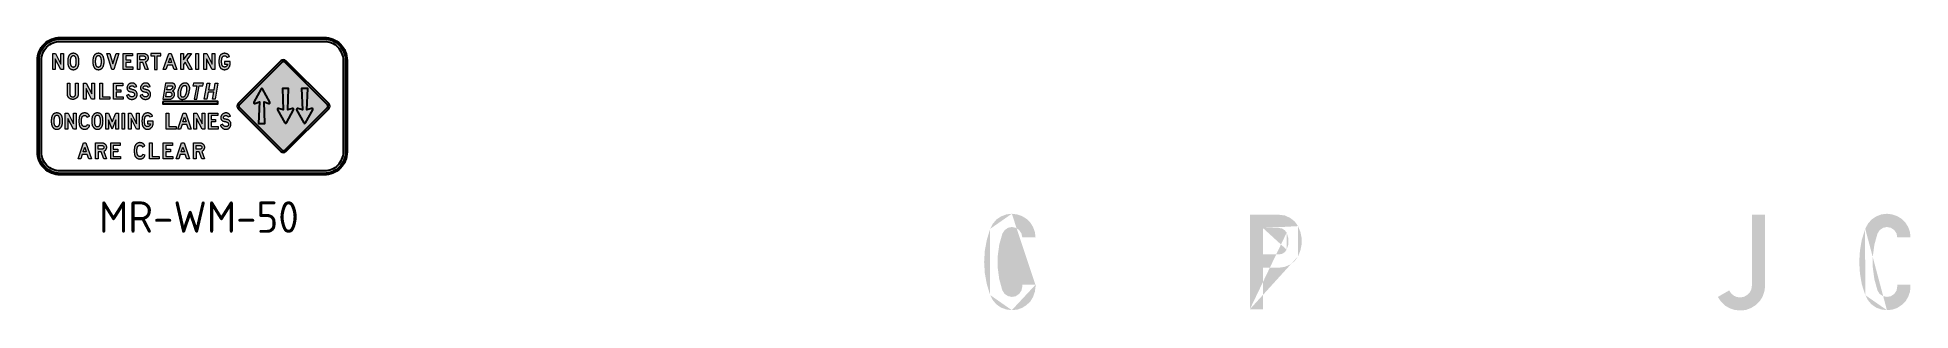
# Model space of a CAD drawing. Header units: millimetres. Extents: x 109 to 1473, y -1293 to 256.
# Drawn here: x 109 to 1198, y 97 to 256 of the extents above.
import ezdxf

# ---------------------------------------------------------------- set-up
doc = ezdxf.new("R2010")
doc.units = ezdxf.units.MM
for name, color, linetype in [('GREEN', 84, 'Continuous'), ('L25', 1, 'Continuous'), ('L35', 3, 'Continuous'), ('RED', 7, 'Continuous'), ('YELLOW', 7, 'Continuous')]:
    doc.layers.add(name, color=color, linetype=linetype)
doc.styles.add('ISO', font='iso3098b')

msp = doc.modelspace()

# ---------------------------------------------------------------- texts
at = {"layer": 'RED', "insert": (144.6, 160.9), "char_height": 18.27, "attachment_point": 1, "style": 'ISO'}
msp.add_mtext_dynamic_manual_height_columns('MR-WM-50\\P', width=15.899, gutter_width=6, heights=[0], dxfattribs=at)

# ---------------------------------------------------------------- hatches: boundary and pattern name
at = {"layer": 'GREEN'}
h = msp.add_hatch(color=256, dxfattribs=at)
h.paths.add_polyline_path([(689.1, 111.3), (689, 111.3)], flags=16)
edge = h.paths.add_edge_path()
edge.add_line((681.4, 112.4), (689.1, 112.4))
edge.add_line((689.1, 112.4), (689.1, 111.3))
edge.add_line((688.7, 108.3), (689.1, 111.3))
edge.add_line((688.7, 108.3), (687.7, 105.4))
edge.add_line((687.7, 105.4), (686.1, 102.7))
edge.add_line((686.1, 102.7), (683.9, 100.6))
edge.add_line((683.9, 100.6), (681.3, 98.9))
edge.add_line((681.3, 98.9), (678.4, 97.9))
edge.add_line((678.4, 97.9), (675.3, 97.6))
edge.add_line((675.3, 97.6), (672.1, 98))
edge.add_line((672.1, 98), (669, 99.1))
edge.add_line((669, 99.1), (666.3, 101))
edge.add_line((666.3, 101), (664.2, 103.5))
edge.add_line((664.2, 103.5), (662.7, 106.4))
edge.add_line((662.7, 106.4), (660.8, 112.6))
edge.add_line((660.8, 112.6), (659.6, 119.1))
edge.add_line((659.6, 119.1), (659.2, 125.6))
edge.add_line((659.2, 125.6), (659.6, 132.2))
edge.add_line((659.6, 132.2), (660.8, 138.6))
edge.add_line((660.8, 138.6), (662.7, 144.9))
edge.add_line((662.7, 144.9), (664.2, 147.8))
edge.add_line((664.2, 147.8), (666.3, 150.3))
edge.add_line((666.3, 150.3), (669, 152.1))
edge.add_line((669, 152.1), (672.1, 153.3))
edge.add_line((672.1, 153.3), (675.3, 153.7))
edge.add_line((675.3, 153.7), (678.4, 153.3))
edge.add_line((678.4, 153.3), (681.3, 152.3))
edge.add_line((681.3, 152.3), (683.9, 150.7))
edge.add_line((683.9, 150.7), (686.1, 148.5))
edge.add_line((686.1, 148.5), (687.7, 145.9))
edge.add_line((687.7, 145.9), (688.7, 143))
edge.add_line((688.7, 143), (689.1, 139.9))
edge.add_line((689.1, 139.9), (681.4, 139.9))
edge.add_line((681.4, 139.9), (680.9, 142.2))
edge.add_line((680.9, 142.2), (679.6, 144.2))
edge.add_line((679.6, 144.2), (677.6, 145.5))
edge.add_line((677.6, 145.5), (675.3, 146))
edge.add_line((675.3, 146), (673, 145.5))
edge.add_line((673, 145.5), (671.1, 144.1))
edge.add_line((671.1, 144.1), (669.8, 142.1))
edge.add_line((669.8, 142.1), (668, 135.7))
edge.add_line((668, 135.7), (667.1, 129))
edge.add_line((667.1, 129), (667.1, 122.3))
edge.add_line((667.1, 122.3), (668, 115.6))
edge.add_line((668, 115.6), (669.8, 109.1))
edge.add_line((669.8, 109.1), (671.1, 107.1))
edge.add_line((671.1, 107.1), (673, 105.8))
edge.add_line((673, 105.8), (675.3, 105.3))
edge.add_line((675.3, 105.3), (677.6, 105.7))
edge.add_line((677.6, 105.7), (679.6, 107.1))
edge.add_line((679.6, 107.1), (680.9, 109))
edge.add_line((680.9, 109), (681.4, 111.3))
edge.add_line((681.4, 111.3), (681.4, 112.4))
edge = h.paths.add_edge_path(flags=16)
edge.add_line((689.1, 112.4), (689, 112.4))
edge.add_line((675.3, 153.7), (675.3, 153.7))
edge.add_line((662.7, 144.9), (662.7, 144.9))
edge.add_line((662.7, 106.4), (662.7, 106.4))
edge.add_line((675.3, 97.6), (675.3, 97.6))
h = msp.add_hatch(color=256, dxfattribs=at)
h.paths.add_polyline_path([(830.7, 145.4), (830.7, 145.4)], flags=16)
edge = h.paths.add_edge_path(flags=17)
edge.add_line((821.4, 130), (821.4, 145.4))
edge.add_line((821.4, 145.4), (830.7, 145.4))
edge.add_line((832.5, 145.1), (830.7, 145.4))
edge.add_line((832.5, 145.1), (834, 144.1))
edge.add_line((834, 144.1), (835.1, 142.7))
edge.add_line((835.1, 142.7), (836.1, 139.4))
edge.add_line((836.1, 139.4), (836.1, 136))
edge.add_line((836.1, 136), (835.1, 132.8))
edge.add_line((835.1, 132.8), (834, 131.3))
edge.add_line((834, 131.3), (832.5, 130.4))
edge.add_line((832.5, 130.4), (830.7, 130))
edge.add_line((830.7, 130), (821.4, 130))
h.paths.add_polyline_path([(830.7, 153.1), (830.7, 153.1)], flags=16)
edge = h.paths.add_edge_path()
edge.add_line((821.4, 98.1), (813.7, 98.1))
edge.add_line((813.7, 98.1), (813.7, 153.1))
edge.add_line((813.7, 153.1), (830.7, 153.1))
edge.add_line((834, 152.7), (830.7, 153.1))
edge.add_line((834, 152.7), (837.1, 151.3))
edge.add_line((837.1, 151.3), (839.8, 149.2))
edge.add_line((839.8, 149.2), (841.7, 146.5))
edge.add_line((841.7, 146.5), (843.1, 143.1))
edge.add_line((843.1, 143.1), (843.8, 139.6))
edge.add_line((843.8, 139.6), (843.8, 135.9))
edge.add_line((843.8, 135.9), (843.1, 132.3))
edge.add_line((843.1, 132.3), (841.7, 128.9))
edge.add_line((841.7, 128.9), (839.8, 126.2))
edge.add_line((839.8, 126.2), (837.1, 124.1))
edge.add_line((837.1, 124.1), (834, 122.8))
edge.add_line((834, 122.8), (830.7, 122.3))
edge.add_line((830.7, 122.3), (821.4, 122.3))
edge.add_line((821.4, 122.3), (821.4, 98.1))
edge = h.paths.add_edge_path()
edge.add_line((821.4, 145.4), (821.3, 145.4))
edge.add_line((835.1, 132.8), (835.1, 132.8))
edge.add_line((835.1, 142.7), (835.1, 142.7))
edge.add_line((813.7, 98.1), (813.7, 98.1))
edge.add_line((841.7, 128.9), (841.7, 128.9))
edge.add_line((841.7, 146.5), (841.7, 146.5))
h = msp.add_hatch(color=256, dxfattribs=at)
h.paths.add_polyline_path([(830.7, 145.4), (830.7, 145.4)], flags=16)
edge = h.paths.add_edge_path(flags=17)
edge.add_line((821.4, 130), (821.4, 145.4))
edge.add_line((821.4, 145.4), (830.7, 145.4))
edge.add_line((832.5, 145.1), (830.7, 145.4))
edge.add_line((832.5, 145.1), (834, 144.1))
edge.add_line((834, 144.1), (835.1, 142.7))
edge.add_line((835.1, 142.7), (836.1, 139.4))
edge.add_line((836.1, 139.4), (836.1, 136))
edge.add_line((836.1, 136), (835.1, 132.8))
edge.add_line((835.1, 132.8), (834, 131.3))
edge.add_line((834, 131.3), (832.5, 130.4))
edge.add_line((832.5, 130.4), (830.7, 130))
edge.add_line((830.7, 130), (821.4, 130))
h.paths.add_polyline_path([(830.7, 153.1), (830.7, 153.1)], flags=16)
edge = h.paths.add_edge_path()
edge.add_line((821.4, 98.1), (813.7, 98.1))
edge.add_line((813.7, 98.1), (813.7, 153.1))
edge.add_line((813.7, 153.1), (830.7, 153.1))
edge.add_line((834, 152.7), (830.7, 153.1))
edge.add_line((834, 152.7), (837.1, 151.3))
edge.add_line((837.1, 151.3), (839.8, 149.2))
edge.add_line((839.8, 149.2), (841.7, 146.5))
edge.add_line((841.7, 146.5), (843.1, 143.1))
edge.add_line((843.1, 143.1), (843.8, 139.6))
edge.add_line((843.8, 139.6), (843.8, 135.9))
edge.add_line((843.8, 135.9), (843.1, 132.3))
edge.add_line((843.1, 132.3), (841.7, 128.9))
edge.add_line((841.7, 128.9), (839.8, 126.2))
edge.add_line((839.8, 126.2), (837.1, 124.1))
edge.add_line((837.1, 124.1), (834, 122.8))
edge.add_line((834, 122.8), (830.7, 122.3))
edge.add_line((830.7, 122.3), (821.4, 122.3))
edge.add_line((821.4, 122.3), (821.4, 98.1))
edge = h.paths.add_edge_path()
edge.add_line((821.4, 145.4), (821.3, 145.4))
edge.add_line((835.1, 132.8), (835.1, 132.8))
edge.add_line((835.1, 142.7), (835.1, 142.7))
edge.add_line((813.7, 98.1), (813.7, 98.1))
edge.add_line((841.7, 128.9), (841.7, 128.9))
edge.add_line((841.7, 146.5), (841.7, 146.5))
h = msp.add_hatch(color=256, dxfattribs=at)
h.paths.add_polyline_path([(1105.6, 111.9), (1105.6, 111.9)], flags=16)
edge = h.paths.add_edge_path()
edge.add_line((1105.6, 153.1), (1105.6, 111.9))
edge.add_line((1105.3, 109.8), (1105.6, 111.9))
edge.add_line((1105.3, 109.8), (1104.4, 108))
edge.add_line((1104.4, 108), (1102.9, 106.5))
edge.add_line((1102.9, 106.5), (1101.1, 105.4))
edge.add_line((1101.1, 105.4), (1099.1, 105))
edge.add_line((1099.1, 105), (1097, 105.2))
edge.add_line((1097, 105.2), (1095.1, 106))
edge.add_line((1095.1, 106), (1093.5, 107.4))
edge.add_line((1093.5, 107.4), (1092.4, 109.1))
edge.add_line((1092.4, 109.1), (1085.8, 105.3))
edge.add_line((1085.8, 105.3), (1087.6, 102.6))
edge.add_line((1087.6, 102.6), (1089.9, 100.3))
edge.add_line((1089.9, 100.3), (1092.7, 98.7))
edge.add_line((1092.7, 98.7), (1095.7, 97.7))
edge.add_line((1095.7, 97.7), (1099, 97.4))
edge.add_line((1099, 97.4), (1102.1, 97.7))
edge.add_line((1102.1, 97.7), (1105.2, 98.9))
edge.add_line((1105.2, 98.9), (1107.9, 100.6))
edge.add_line((1107.9, 100.6), (1110.2, 102.9))
edge.add_line((1110.2, 102.9), (1111.9, 105.6))
edge.add_line((1111.9, 105.6), (1112.9, 108.7))
edge.add_line((1112.9, 108.7), (1113.3, 111.9))
edge.add_line((1113.3, 111.9), (1113.3, 153.1))
edge.add_line((1113.3, 153.1), (1105.6, 153.1))
edge = h.paths.add_edge_path(flags=16)
edge.add_line((1113.3, 111.9), (1113.3, 111.9))
edge.add_line((1113.3, 111.9), (1113.3, 111.9))
edge = h.paths.add_edge_path(flags=16)
edge.add_line((1092.4, 109.1), (1092.4, 109.1))
h = msp.add_hatch(color=256, dxfattribs=at)
h.paths.add_polyline_path([(1197.8, 111.3), (1197.8, 111.3)], flags=16)
edge = h.paths.add_edge_path()
edge.add_line((1190.1, 112.4), (1197.8, 112.4))
edge.add_line((1197.8, 112.4), (1197.8, 111.3))
edge.add_line((1197.5, 108.3), (1197.8, 111.3))
edge.add_line((1197.5, 108.3), (1196.5, 105.4))
edge.add_line((1196.5, 105.4), (1194.9, 102.7))
edge.add_line((1194.9, 102.7), (1192.7, 100.6))
edge.add_line((1192.7, 100.6), (1190.1, 98.9))
edge.add_line((1190.1, 98.9), (1187.2, 97.9))
edge.add_line((1187.2, 97.9), (1184.1, 97.6))
edge.add_line((1184.1, 97.6), (1180.8, 98))
edge.add_line((1180.8, 98), (1177.8, 99.1))
edge.add_line((1177.8, 99.1), (1175.1, 101))
edge.add_line((1175.1, 101), (1173, 103.5))
edge.add_line((1173, 103.5), (1171.5, 106.4))
edge.add_line((1171.5, 106.4), (1169.5, 112.6))
edge.add_line((1169.5, 112.6), (1168.4, 119.1))
edge.add_line((1168.4, 119.1), (1168, 125.6))
edge.add_line((1168, 125.6), (1168.4, 132.2))
edge.add_line((1168.4, 132.2), (1169.5, 138.6))
edge.add_line((1169.5, 138.6), (1171.5, 144.9))
edge.add_line((1171.5, 144.9), (1173, 147.8))
edge.add_line((1173, 147.8), (1175.1, 150.3))
edge.add_line((1175.1, 150.3), (1177.8, 152.1))
edge.add_line((1177.8, 152.1), (1180.8, 153.3))
edge.add_line((1180.8, 153.3), (1184.1, 153.7))
edge.add_line((1184.1, 153.7), (1187.2, 153.3))
edge.add_line((1187.2, 153.3), (1190.1, 152.3))
edge.add_line((1190.1, 152.3), (1192.7, 150.7))
edge.add_line((1192.7, 150.7), (1194.9, 148.5))
edge.add_line((1194.9, 148.5), (1196.5, 145.9))
edge.add_line((1196.5, 145.9), (1197.5, 143))
edge.add_line((1197.5, 143), (1197.8, 139.9))
edge.add_line((1197.8, 139.9), (1190.1, 139.9))
edge.add_line((1190.1, 139.9), (1189.7, 142.2))
edge.add_line((1189.7, 142.2), (1188.4, 144.2))
edge.add_line((1188.4, 144.2), (1186.4, 145.5))
edge.add_line((1186.4, 145.5), (1184.1, 146))
edge.add_line((1184.1, 146), (1181.8, 145.5))
edge.add_line((1181.8, 145.5), (1179.8, 144.1))
edge.add_line((1179.8, 144.1), (1178.6, 142.1))
edge.add_line((1178.6, 142.1), (1176.8, 135.7))
edge.add_line((1176.8, 135.7), (1175.9, 129))
edge.add_line((1175.9, 129), (1175.9, 122.3))
edge.add_line((1175.9, 122.3), (1176.8, 115.6))
edge.add_line((1176.8, 115.6), (1178.6, 109.1))
edge.add_line((1178.6, 109.1), (1179.8, 107.1))
edge.add_line((1179.8, 107.1), (1181.8, 105.8))
edge.add_line((1181.8, 105.8), (1184.1, 105.3))
edge.add_line((1184.1, 105.3), (1186.4, 105.7))
edge.add_line((1186.4, 105.7), (1188.4, 107.1))
edge.add_line((1188.4, 107.1), (1189.7, 109))
edge.add_line((1189.7, 109), (1190.1, 111.3))
edge.add_line((1190.1, 111.3), (1190.1, 112.4))
edge = h.paths.add_edge_path(flags=16)
edge.add_line((1197.8, 112.4), (1197.8, 112.4))
edge.add_line((1184.1, 153.7), (1184.1, 153.7))
edge.add_line((1171.5, 144.9), (1171.4, 144.9))
edge.add_line((1171.5, 106.4), (1171.4, 106.4))
edge.add_line((1184.1, 97.6), (1184.1, 97.6))
at = {"layer": 'L25'}
h = msp.add_hatch(color=256, dxfattribs=at)
edge = h.paths.add_edge_path(flags=16)
edge.add_line((111.1, 189.6), (111.1, 243))
edge.add_arc((122.1, 243), 11, 90, 180, ccw=False)
edge.add_line((122.1, 254), (275.5, 254))
edge.add_arc((275.5, 243), 11, 0, 90, ccw=False)
edge.add_line((286.5, 243), (286.5, 189.6))
edge.add_arc((275.5, 189.6), 11, -90, 0, ccw=False)
edge.add_line((275.5, 178.6), (122.1, 178.6))
edge.add_arc((122.1, 189.6), 11, 180, 270, ccw=False)
edge = h.paths.add_edge_path()
edge.add_line((109.7, 189.6), (109.7, 243))
edge.add_arc((122.1, 243), 12.4, 90, 180, ccw=False)
edge.add_line((122.1, 255.4), (275.5, 255.4))
edge.add_arc((275.5, 243), 12.4, 0, 90, ccw=False)
edge.add_line((287.9, 243), (287.9, 189.6))
edge.add_arc((275.5, 189.6), 12.4, -90, 0, ccw=False)
edge.add_line((275.5, 177.2), (122.1, 177.2))
edge.add_arc((122.1, 189.6), 12.4, 180, 270, ccw=False)
h = msp.add_hatch(color=256, dxfattribs=at)
h.paths.add_polyline_path([(220.4, 245.2), (220.4, 245.3), (220.3, 245.4), (220.3, 245.5), (220.2, 245.6), (220.2, 245.7), (220.1, 245.7), (220.1, 245.8), (220, 245.9), (220, 246), (219.9, 246.1), (219.8, 246.2), (219.8, 246.2), (219.7, 246.3), (219.6, 246.4), (219.5, 246.4), (219.4, 246.5), (219.3, 246.6), (219.2, 246.6), (219.1, 246.7), (219, 246.8), (218.9, 246.8), (218.8, 246.8), (218.6, 246.9), (218.5, 246.9), (218.4, 247), (218.3, 247), (218.2, 247), (218.1, 247), (218, 247), (217.8, 247.1), (217.7, 247.1), (217.6, 247.1), (217.5, 247.1), (217.4, 247.1), (217.3, 247), (217.1, 247), (217, 247), (216.9, 247), (216.8, 247), (216.7, 246.9), (216.6, 246.9), (216.5, 246.8), (216.3, 246.8), (216.2, 246.8), (216.1, 246.7), (216, 246.6), (215.9, 246.6), (215.8, 246.5), (215.7, 246.4), (215.6, 246.4), (215.5, 246.3), (215.5, 246.2), (215.4, 246.1), (215.3, 246.1), (215.2, 246), (215.1, 245.9), (215.1, 245.8), (215, 245.7), (214.9, 245.6), (214.9, 245.5), (214.8, 245.4), (214.8, 245.3), (214.7, 245.2), (214.7, 245.1), (214.6, 245), (214.6, 244.9), (214.6, 244.8), (214.6, 244.7), (214.5, 244.5), (214.5, 244.3), (214.5, 244.1), (214.4, 243.9), (214.4, 243.7), (214.4, 243.4), (214.3, 243.2), (214.3, 243), (214.3, 242.8), (214.3, 242.5), (214.3, 242.3), (214.3, 242.1), (214.3, 241.8), (214.3, 241.6), (214.3, 241.4), (214.4, 241.2), (214.4, 241), (214.4, 240.7), (214.5, 240.5), (214.5, 240.3), (214.5, 240.1), (214.6, 239.9), (214.6, 239.8), (214.6, 239.7), (214.6, 239.6), (214.7, 239.5), (214.7, 239.4), (214.8, 239.3), (214.8, 239.2), (214.9, 239.1), (214.9, 239), (215, 238.9), (215.1, 238.8), (215.1, 238.7), (215.2, 238.6), (215.3, 238.5), (215.4, 238.5), (215.5, 238.4), (215.5, 238.3), (215.6, 238.2), (215.7, 238.2), (215.8, 238.1), (215.9, 238), (216, 238), (216.1, 237.9), (216.2, 237.8), (216.3, 237.8), (216.5, 237.8), (216.6, 237.7), (216.7, 237.7), (216.8, 237.6), (216.9, 237.6), (217, 237.6), (217.1, 237.6), (217.3, 237.6), (217.4, 237.5), (217.5, 237.5), (217.6, 237.5), (217.7, 237.5), (217.8, 237.5), (218, 237.6), (218.1, 237.6), (218.2, 237.6), (218.3, 237.6), (218.4, 237.6), (218.5, 237.7), (218.6, 237.7), (218.8, 237.8), (218.9, 237.8), (219, 237.8), (219.1, 237.9), (219.2, 238), (219.3, 238), (219.4, 238.1), (219.5, 238.2), (219.6, 238.2), (219.7, 238.3), (219.8, 238.4), (219.8, 238.5), (219.9, 238.5), (220, 238.6), (220.1, 238.7), (220.1, 238.8), (220.2, 238.9), (220.3, 239), (220.3, 239.1), (220.4, 239.2), (220.5, 239.3), (220.5, 239.4), (220.6, 239.5), (220.6, 239.6), (220.6, 239.7), (220.7, 239.9), (220.7, 240), (220.7, 240.1), (220.7, 240.2), (220.8, 240.3), (220.8, 240.4), (220.8, 242.3), (217.6, 242.3), (217.6, 240.8), (219.3, 240.8), (219.3, 240.7), (219.3, 240.6), (219.3, 240.5), (219.2, 240.4), (219.2, 240.4), (219.2, 240.3), (219.2, 240.2), (219.1, 240.1), (219.1, 240), (219.1, 239.9), (219, 239.9), (219, 239.8), (218.9, 239.7), (218.8, 239.6), (218.8, 239.6), (218.7, 239.5), (218.7, 239.4), (218.6, 239.4), (218.5, 239.3), (218.5, 239.3), (218.4, 239.2), (218.3, 239.2), (218.3, 239.2), (218.2, 239.1), (218.1, 239.1), (218, 239.1), (217.9, 239.1), (217.9, 239.1), (217.8, 239), (217.7, 239), (217.6, 239), (217.5, 239), (217.4, 239), (217.4, 239.1), (217.3, 239.1), (217.2, 239.1), (217.1, 239.1), (217, 239.1), (217, 239.2), (216.9, 239.2), (216.8, 239.2), (216.7, 239.3), (216.7, 239.3), (216.6, 239.4), (216.5, 239.4), (216.5, 239.5), (216.4, 239.6), (216.4, 239.6), (216.3, 239.7), (216.3, 239.8), (216.2, 239.8), (216.2, 239.9), (216.1, 240), (216.1, 240.1), (216.1, 240.2), (216, 240.3), (216, 240.3), (216, 240.5), (215.9, 240.7), (215.9, 240.9), (215.9, 241.1), (215.9, 241.3), (215.8, 241.5), (215.8, 241.6), (215.8, 241.8), (215.8, 242), (215.8, 242.2), (215.8, 242.4), (215.8, 242.6), (215.8, 242.8), (215.8, 243), (215.8, 243.1), (215.9, 243.3), (215.9, 243.5), (215.9, 243.7), (215.9, 243.9), (216, 244.1), (216, 244.3), (216, 244.3), (216.1, 244.4), (216.1, 244.5), (216.1, 244.6), (216.2, 244.7), (216.2, 244.8), (216.3, 244.8), (216.3, 244.9), (216.4, 245), (216.4, 245), (216.5, 245.1), (216.5, 245.2), (216.6, 245.2), (216.7, 245.3), (216.7, 245.3), (216.8, 245.4), (216.9, 245.4), (217, 245.4), (217, 245.5), (217.1, 245.5), (217.2, 245.5), (217.3, 245.5), (217.4, 245.5), (217.4, 245.6), (217.5, 245.6), (217.6, 245.6), (217.7, 245.6), (217.8, 245.6), (217.9, 245.5), (217.9, 245.5), (218, 245.5), (218.1, 245.5), (218.2, 245.5), (218.3, 245.4), (218.3, 245.4), (218.4, 245.4), (218.5, 245.3), (218.5, 245.3), (218.6, 245.2), (218.7, 245.2), (218.7, 245.1), (218.8, 245.1), (218.8, 245), (218.9, 244.9), (218.9, 244.9), (218.9, 244.8), (219, 244.8), (219, 244.7), (219, 244.6)])
h.paths.add_polyline_path([(170.6, 247), (170.7, 247), (170.8, 247), (170.9, 247), (171, 246.9), (171.1, 246.9), (171.2, 246.9), (171.3, 246.9), (171.4, 246.8), (171.5, 246.8), (171.6, 246.8), (171.7, 246.7), (171.8, 246.7), (171.9, 246.6), (172, 246.6), (172, 246.5), (172.1, 246.4), (172.2, 246.4), (172.3, 246.3), (172.4, 246.2), (172.4, 246.2), (172.5, 246.1), (172.6, 246), (172.7, 245.9), (172.7, 245.8), (172.8, 245.8), (172.8, 245.7), (172.9, 245.6), (172.9, 245.5), (173, 245.4), (173, 245.3), (173, 245.2), (173.1, 245.1), (173.1, 245), (173.1, 244.9), (173.1, 244.8), (173.2, 244.7), (173.2, 244.6), (173.2, 244.5), (173.2, 244.4), (173.2, 244.3), (173.2, 244.2), (173.2, 244), (173.1, 243.9), (173.1, 243.8), (173.1, 243.7), (173.1, 243.6), (173, 243.5), (173, 243.5), (173, 243.4), (172.9, 243.3), (172.9, 243.2), (172.8, 243.1), (172.8, 243), (172.7, 242.9), (172.7, 242.8), (172.6, 242.7), (172.6, 242.7), (172.5, 242.6), (172.4, 242.5), (172.4, 242.4), (172.3, 242.4), (172.2, 242.3), (172.1, 242.2), (172, 242.2), (171.9, 242.1), (171.9, 242.1), (171.8, 242), (171.7, 242), (171.6, 241.9), (173.2, 237.6), (171.6, 237.6), (170.1, 241.7), (168.4, 241.7), (168.4, 237.6), (166.9, 237.6), (166.9, 247)])
h.paths.add_polyline_path([(170.6, 245.5), (170.6, 245.5), (170.7, 245.5), (170.8, 245.5), (170.8, 245.4), (170.9, 245.4), (171, 245.4), (171, 245.4), (171.1, 245.3), (171.1, 245.3), (171.2, 245.3), (171.3, 245.2), (171.3, 245.2), (171.4, 245.1), (171.4, 245.1), (171.4, 245), (171.5, 245), (171.5, 244.9), (171.6, 244.9), (171.6, 244.8), (171.6, 244.8), (171.6, 244.7), (171.6, 244.6), (171.7, 244.6), (171.7, 244.5), (171.7, 244.4), (171.7, 244.4), (171.7, 244.3), (171.7, 244.2), (171.7, 244.2), (171.6, 244.1), (171.6, 244), (171.6, 244), (171.6, 243.9), (171.6, 243.8), (171.5, 243.8), (171.5, 243.7), (171.4, 243.7), (171.4, 243.6), (171.4, 243.6), (171.3, 243.5), (171.3, 243.5), (171.2, 243.4), (171.1, 243.4), (171.1, 243.4), (171, 243.3), (171, 243.3), (170.9, 243.3), (170.8, 243.3), (170.8, 243.3), (170.7, 243.2), (170.6, 243.2), (170.6, 243.2), (168.4, 243.2), (168.4, 245.5)], flags=16)
h.paths.add_polyline_path([(144.2, 245.6), (144.1, 245.6), (144.1, 245.6), (144, 245.5), (143.9, 245.5), (143.8, 245.5), (143.7, 245.5), (143.7, 245.5), (143.6, 245.4), (143.5, 245.4), (143.4, 245.3), (143.4, 245.3), (143.3, 245.3), (143.2, 245.2), (143.2, 245.1), (143.1, 245.1), (143, 245), (143, 245), (142.9, 244.9), (142.9, 244.8), (142.9, 244.8), (142.8, 244.7), (142.8, 244.6), (142.8, 244.5), (142.7, 244.4), (142.7, 244.3), (142.6, 244.1), (142.6, 243.9), (142.6, 243.7), (142.5, 243.6), (142.5, 243.4), (142.5, 243.2), (142.5, 243), (142.4, 242.8), (142.4, 242.7), (142.4, 242.5), (142.4, 242.3), (142.4, 242.1), (142.4, 241.9), (142.4, 241.8), (142.5, 241.6), (142.5, 241.4), (142.5, 241.2), (142.5, 241), (142.6, 240.9), (142.6, 240.7), (142.6, 240.5), (142.7, 240.3), (142.7, 240.2), (142.8, 240.1), (142.8, 240), (142.8, 239.9), (142.9, 239.8), (142.9, 239.8), (142.9, 239.7), (143, 239.6), (143, 239.6), (143.1, 239.5), (143.2, 239.5), (143.2, 239.4), (143.3, 239.3), (143.4, 239.3), (143.4, 239.3), (143.5, 239.2), (143.6, 239.2), (143.7, 239.1), (143.7, 239.1), (143.8, 239.1), (143.9, 239.1), (144, 239.1), (144.1, 239), (144.1, 239), (144.2, 239), (144.3, 239), (144.4, 239), (144.5, 239.1), (144.6, 239.1), (144.6, 239.1), (144.7, 239.1), (144.8, 239.1), (144.9, 239.2), (144.9, 239.2), (145, 239.3), (145.1, 239.3), (145.2, 239.3), (145.2, 239.4), (145.3, 239.5), (145.3, 239.5), (145.4, 239.6), (145.5, 239.6), (145.5, 239.7), (145.5, 239.8), (145.6, 239.8), (145.6, 239.9), (145.7, 240), (145.7, 240.1), (145.7, 240.2), (145.8, 240.3), (145.8, 240.5), (145.8, 240.7), (145.9, 240.9), (145.9, 241), (145.9, 241.2), (146, 241.4), (146, 241.6), (146, 241.8), (146, 241.9), (146, 242.1), (146, 242.3), (146, 242.5), (146, 242.7), (146, 242.8), (146, 243), (146, 243.2), (145.9, 243.4), (145.9, 243.6), (145.9, 243.7), (145.8, 243.9), (145.8, 244.1), (145.8, 244.3), (145.7, 244.4), (145.7, 244.5), (145.7, 244.6), (145.6, 244.7), (145.6, 244.8), (145.5, 244.8), (145.5, 244.9), (145.5, 245), (145.4, 245), (145.3, 245.1), (145.3, 245.1), (145.2, 245.2), (145.2, 245.3), (145.1, 245.3), (145, 245.3), (144.9, 245.4), (144.9, 245.4), (144.8, 245.5), (144.7, 245.5), (144.6, 245.5), (144.6, 245.5), (144.5, 245.5), (144.4, 245.6), (144.3, 245.6)], flags=16)
h.paths.add_polyline_path([(144.2, 247.1), (144.1, 247.1), (144, 247.1), (143.9, 247), (143.8, 247), (143.7, 247), (143.6, 247), (143.5, 247), (143.4, 246.9), (143.2, 246.9), (143.1, 246.9), (143, 246.8), (142.9, 246.8), (142.8, 246.7), (142.7, 246.7), (142.6, 246.6), (142.6, 246.6), (142.5, 246.5), (142.4, 246.4), (142.3, 246.4), (142.2, 246.3), (142.1, 246.2), (142, 246.2), (142, 246.1), (141.9, 246), (141.8, 245.9), (141.7, 245.8), (141.7, 245.7), (141.6, 245.6), (141.6, 245.5), (141.5, 245.4), (141.5, 245.3), (141.4, 245.2), (141.4, 245.1), (141.3, 245), (141.3, 244.9), (141.3, 244.8), (141.2, 244.7), (141.2, 244.5), (141.1, 244.3), (141.1, 244.1), (141.1, 243.9), (141, 243.7), (141, 243.5), (141, 243.3), (141, 243.1), (141, 242.9), (140.9, 242.7), (140.9, 242.5), (140.9, 242.3), (140.9, 242.1), (140.9, 241.9), (141, 241.7), (141, 241.5), (141, 241.3), (141, 241.1), (141, 240.9), (141.1, 240.7), (141.1, 240.5), (141.1, 240.3), (141.2, 240.1), (141.2, 239.9), (141.3, 239.8), (141.3, 239.7), (141.3, 239.6), (141.4, 239.5), (141.4, 239.4), (141.5, 239.3), (141.5, 239.2), (141.6, 239.1), (141.6, 239), (141.7, 238.9), (141.7, 238.8), (141.8, 238.7), (141.9, 238.6), (142, 238.5), (142, 238.4), (142.1, 238.4), (142.2, 238.3), (142.3, 238.2), (142.4, 238.2), (142.5, 238.1), (142.6, 238), (142.6, 238), (142.7, 237.9), (142.8, 237.9), (142.9, 237.8), (143, 237.8), (143.1, 237.7), (143.2, 237.7), (143.4, 237.7), (143.5, 237.6), (143.6, 237.6), (143.7, 237.6), (143.8, 237.6), (143.9, 237.6), (144, 237.5), (144.1, 237.5), (144.2, 237.5), (144.3, 237.5), (144.4, 237.5), (144.6, 237.6), (144.7, 237.6), (144.8, 237.6), (144.9, 237.6), (145, 237.6), (145.1, 237.7), (145.2, 237.7), (145.3, 237.7), (145.4, 237.8), (145.5, 237.8), (145.6, 237.9), (145.7, 237.9), (145.8, 238), (145.9, 238), (146, 238.1), (146.1, 238.2), (146.2, 238.2), (146.2, 238.3), (146.3, 238.4), (146.4, 238.4), (146.5, 238.5), (146.6, 238.6), (146.6, 238.7), (146.7, 238.8), (146.8, 238.9), (146.8, 239), (146.9, 239.1), (146.9, 239.2), (147, 239.3), (147, 239.4), (147.1, 239.5), (147.1, 239.6), (147.1, 239.7), (147.2, 239.8), (147.2, 239.9), (147.2, 240.1), (147.3, 240.3), (147.3, 240.5), (147.4, 240.7), (147.4, 240.9), (147.4, 241.1), (147.5, 241.3), (147.5, 241.5), (147.5, 241.7), (147.5, 241.9), (147.5, 242.1), (147.5, 242.3), (147.5, 242.5), (147.5, 242.7), (147.5, 242.9), (147.5, 243.1), (147.5, 243.3), (147.4, 243.5), (147.4, 243.7), (147.4, 243.9), (147.3, 244.1), (147.3, 244.3), (147.2, 244.5), (147.2, 244.7), (147.2, 244.8), (147.1, 244.9), (147.1, 245), (147.1, 245.1), (147, 245.2), (147, 245.3), (146.9, 245.4), (146.9, 245.5), (146.8, 245.6), (146.8, 245.7), (146.7, 245.8), (146.6, 245.9), (146.6, 246), (146.5, 246.1), (146.4, 246.2), (146.3, 246.2), (146.2, 246.3), (146.2, 246.4), (146.1, 246.4), (146, 246.5), (145.9, 246.6), (145.8, 246.6), (145.7, 246.7), (145.6, 246.7), (145.5, 246.8), (145.4, 246.8), (145.3, 246.9), (145.2, 246.9), (145.1, 246.9), (145, 247), (144.9, 247), (144.8, 247), (144.7, 247), (144.6, 247), (144.4, 247.1), (144.3, 247.1)])
h.paths.add_polyline_path([(129.6, 245.6), (129.6, 245.6), (129.5, 245.6), (129.4, 245.5), (129.3, 245.5), (129.2, 245.5), (129.2, 245.5), (129.1, 245.5), (129, 245.4), (128.9, 245.4), (128.9, 245.3), (128.8, 245.3), (128.7, 245.3), (128.7, 245.2), (128.6, 245.1), (128.5, 245.1), (128.5, 245), (128.4, 245), (128.4, 244.9), (128.3, 244.8), (128.3, 244.8), (128.2, 244.7), (128.2, 244.6), (128.2, 244.5), (128.2, 244.4), (128.1, 244.3), (128.1, 244.1), (128, 243.9), (128, 243.7), (128, 243.6), (127.9, 243.4), (127.9, 243.2), (127.9, 243), (127.9, 242.8), (127.9, 242.7), (127.9, 242.5), (127.9, 242.3), (127.9, 242.1), (127.9, 241.9), (127.9, 241.8), (127.9, 241.6), (127.9, 241.4), (127.9, 241.2), (128, 241), (128, 240.9), (128, 240.7), (128.1, 240.5), (128.1, 240.3), (128.2, 240.2), (128.2, 240.1), (128.2, 240), (128.2, 239.9), (128.3, 239.8), (128.3, 239.8), (128.4, 239.7), (128.4, 239.6), (128.5, 239.6), (128.5, 239.5), (128.6, 239.5), (128.7, 239.4), (128.7, 239.3), (128.8, 239.3), (128.9, 239.3), (128.9, 239.2), (129, 239.2), (129.1, 239.1), (129.2, 239.1), (129.2, 239.1), (129.3, 239.1), (129.4, 239.1), (129.5, 239), (129.6, 239), (129.6, 239), (129.7, 239), (129.8, 239), (129.9, 239.1), (130, 239.1), (130.1, 239.1), (130.1, 239.1), (130.2, 239.1), (130.3, 239.2), (130.4, 239.2), (130.4, 239.3), (130.5, 239.3), (130.6, 239.3), (130.6, 239.4), (130.7, 239.5), (130.8, 239.5), (130.8, 239.6), (130.9, 239.6), (130.9, 239.7), (131, 239.8), (131, 239.8), (131.1, 239.9), (131.1, 240), (131.1, 240.1), (131.1, 240.2), (131.2, 240.3), (131.2, 240.5), (131.3, 240.7), (131.3, 240.9), (131.3, 241), (131.4, 241.2), (131.4, 241.4), (131.4, 241.6), (131.4, 241.8), (131.4, 241.9), (131.4, 242.1), (131.4, 242.3), (131.4, 242.5), (131.4, 242.7), (131.4, 242.8), (131.4, 243), (131.4, 243.2), (131.4, 243.4), (131.3, 243.6), (131.3, 243.7), (131.3, 243.9), (131.2, 244.1), (131.2, 244.3), (131.1, 244.4), (131.1, 244.5), (131.1, 244.6), (131.1, 244.7), (131, 244.8), (131, 244.8), (130.9, 244.9), (130.9, 245), (130.8, 245), (130.8, 245.1), (130.7, 245.1), (130.6, 245.2), (130.6, 245.3), (130.5, 245.3), (130.4, 245.3), (130.4, 245.4), (130.3, 245.4), (130.2, 245.5), (130.1, 245.5), (130.1, 245.5), (130, 245.5), (129.9, 245.5), (129.8, 245.6), (129.7, 245.6)], flags=16)
h.paths.add_polyline_path([(129.6, 247.1), (129.5, 247.1), (129.4, 247.1), (129.3, 247), (129.2, 247), (129.1, 247), (129, 247), (128.9, 247), (128.8, 246.9), (128.7, 246.9), (128.6, 246.9), (128.5, 246.8), (128.4, 246.8), (128.3, 246.7), (128.2, 246.7), (128.1, 246.6), (128, 246.6), (127.9, 246.5), (127.8, 246.4), (127.7, 246.4), (127.6, 246.3), (127.5, 246.2), (127.5, 246.2), (127.4, 246.1), (127.3, 246), (127.2, 245.9), (127.2, 245.8), (127.1, 245.7), (127, 245.6), (127, 245.5), (126.9, 245.4), (126.9, 245.3), (126.8, 245.2), (126.8, 245.1), (126.8, 245), (126.7, 244.9), (126.7, 244.8), (126.7, 244.7), (126.6, 244.5), (126.6, 244.3), (126.5, 244.1), (126.5, 243.9), (126.5, 243.7), (126.4, 243.5), (126.4, 243.3), (126.4, 243.1), (126.4, 242.9), (126.4, 242.7), (126.4, 242.5), (126.4, 242.3), (126.4, 242.1), (126.4, 241.9), (126.4, 241.7), (126.4, 241.5), (126.4, 241.3), (126.4, 241.1), (126.5, 240.9), (126.5, 240.7), (126.5, 240.5), (126.6, 240.3), (126.6, 240.1), (126.7, 239.9), (126.7, 239.8), (126.7, 239.7), (126.8, 239.6), (126.8, 239.5), (126.8, 239.4), (126.9, 239.3), (126.9, 239.2), (127, 239.1), (127, 239), (127.1, 238.9), (127.2, 238.8), (127.2, 238.7), (127.3, 238.6), (127.4, 238.5), (127.5, 238.4), (127.5, 238.4), (127.6, 238.3), (127.7, 238.2), (127.8, 238.2), (127.9, 238.1), (128, 238), (128.1, 238), (128.2, 237.9), (128.3, 237.9), (128.4, 237.8), (128.5, 237.8), (128.6, 237.7), (128.7, 237.7), (128.8, 237.7), (128.9, 237.6), (129, 237.6), (129.1, 237.6), (129.2, 237.6), (129.3, 237.6), (129.4, 237.5), (129.5, 237.5), (129.6, 237.5), (129.8, 237.5), (129.9, 237.5), (130, 237.6), (130.1, 237.6), (130.2, 237.6), (130.3, 237.6), (130.4, 237.6), (130.5, 237.7), (130.6, 237.7), (130.7, 237.7), (130.8, 237.8), (130.9, 237.8), (131, 237.9), (131.1, 237.9), (131.2, 238), (131.3, 238), (131.4, 238.1), (131.5, 238.2), (131.6, 238.2), (131.7, 238.3), (131.8, 238.4), (131.8, 238.4), (131.9, 238.5), (132, 238.6), (132.1, 238.7), (132.1, 238.8), (132.2, 238.9), (132.2, 239), (132.3, 239.1), (132.4, 239.2), (132.4, 239.3), (132.5, 239.4), (132.5, 239.5), (132.5, 239.6), (132.6, 239.7), (132.6, 239.8), (132.6, 239.9), (132.7, 240.1), (132.7, 240.3), (132.8, 240.5), (132.8, 240.7), (132.8, 240.9), (132.9, 241.1), (132.9, 241.3), (132.9, 241.5), (132.9, 241.7), (132.9, 241.9), (132.9, 242.1), (132.9, 242.3), (132.9, 242.5), (132.9, 242.7), (132.9, 242.9), (132.9, 243.1), (132.9, 243.3), (132.9, 243.5), (132.8, 243.7), (132.8, 243.9), (132.8, 244.1), (132.7, 244.3), (132.7, 244.5), (132.6, 244.7), (132.6, 244.8), (132.6, 244.9), (132.5, 245), (132.5, 245.1), (132.5, 245.2), (132.4, 245.3), (132.4, 245.4), (132.3, 245.5), (132.2, 245.6), (132.2, 245.7), (132.1, 245.8), (132.1, 245.9), (132, 246), (131.9, 246.1), (131.8, 246.2), (131.8, 246.2), (131.7, 246.3), (131.6, 246.4), (131.5, 246.4), (131.4, 246.5), (131.3, 246.6), (131.2, 246.6), (131.1, 246.7), (131, 246.7), (130.9, 246.8), (130.8, 246.8), (130.7, 246.9), (130.6, 246.9), (130.5, 246.9), (130.4, 247), (130.3, 247), (130.2, 247), (130.1, 247), (130, 247), (129.9, 247.1), (129.8, 247.1)])
h.paths.add_polyline_path([(149.2, 247), (150.8, 247), (152.7, 240.9), (154.5, 247), (156.1, 247), (153.2, 237.6), (152.1, 237.6)])
h.paths.add_polyline_path([(158.7, 247), (164.1, 247), (164.1, 245.5), (160.1, 245.5), (160.1, 243.2), (162.9, 243.2), (162.9, 241.7), (160.1, 241.7), (160.1, 239.1), (164.3, 239.1), (164.3, 237.6), (158.7, 237.6)])
h.paths.add_polyline_path([(174.8, 247), (174.8, 245.5), (176.9, 245.5), (176.9, 237.6), (178.4, 237.6), (178.4, 245.5), (180.6, 245.5), (180.6, 247)])
h.paths.add_polyline_path([(186.8, 241.7), (184.9, 241.7), (185.9, 244.5)], flags=16)
h.paths.add_polyline_path([(181.9, 237.6), (185.1, 247), (186.6, 247), (189.8, 237.6), (188.2, 237.6), (187.3, 240.2), (184.4, 240.2), (183.5, 237.6)])
h.paths.add_polyline_path([(192.2, 247), (193.7, 247), (193.7, 243.2), (196.5, 247), (198.4, 247), (195.6, 243.2), (198.7, 237.6), (197, 237.6), (194.6, 241.9), (193.7, 240.6), (193.7, 237.6), (192.2, 237.6)])
h.paths.add_polyline_path([(200.9, 247), (202.4, 247), (202.4, 237.6), (200.9, 237.6)])
h.paths.add_polyline_path([(205.6, 247), (207.2, 247), (210.4, 240.7), (210.4, 247), (211.9, 247), (211.9, 237.6), (210.3, 237.6), (207.1, 243.9), (207.1, 237.6), (205.6, 237.6)])
h.paths.add_polyline_path([(117.7, 247), (119.2, 247), (122.4, 240.7), (122.4, 247), (123.9, 247), (123.9, 237.6), (122.3, 237.6), (119.1, 243.9), (119.1, 237.6), (117.7, 237.6)])
h = msp.add_hatch(color=256, dxfattribs=at)
edge = h.paths.add_edge_path(flags=16)
edge.add_line((226.2, 215.5), (251.1, 190.7))
edge.add_arc((251.8, 191.5), 1.08, 225, 315)
edge.add_line((252.6, 190.7), (277.4, 215.5))
edge.add_arc((276.7, 216.3), 1.08, 315, 405)
edge.add_line((277.4, 217.1), (252.6, 241.9))
edge.add_arc((251.8, 241.1), 1.08, 45, 135)
edge.add_line((251.1, 241.9), (226.2, 217.1))
edge.add_arc((227, 216.3), 1.08, 135, 225)
edge = h.paths.add_edge_path()
edge.add_line((225.5, 214.8), (250.3, 189.9))
edge.add_arc((251.8, 191.5), 2.16, 225, 315)
edge.add_line((253.3, 189.9), (278.2, 214.8))
edge.add_arc((276.7, 216.3), 2.16, 315, 405)
edge.add_line((278.2, 217.8), (253.3, 242.7))
edge.add_arc((251.8, 241.1), 2.16, 45, 135)
edge.add_line((250.3, 242.7), (225.5, 217.8))
edge.add_arc((227, 216.3), 2.16, 135, 225)
h = msp.add_hatch(color=256, dxfattribs=at)
h.paths.add_polyline_path([(170.3, 227.4), (170.4, 227.5), (170.4, 227.5), (170.5, 227.6), (170.5, 227.7), (170.6, 227.7), (170.6, 227.8), (170.7, 227.8), (170.7, 227.9), (170.8, 227.9), (170.9, 228), (170.9, 228), (171, 228.1), (171.1, 228.1), (171.2, 228.1), (171.2, 228.2), (171.3, 228.2), (171.4, 228.2), (171.5, 228.2), (171.5, 228.2), (171.6, 228.2), (171.7, 228.2), (171.8, 228.2), (171.8, 228.2), (171.9, 228.2), (172, 228.2), (172.1, 228.2), (172.1, 228.2), (172.2, 228.1), (172.3, 228.1), (172.3, 228.1), (172.4, 228), (172.4, 228), (172.5, 228), (172.6, 227.9), (172.6, 227.9), (172.7, 227.8), (172.7, 227.8), (172.8, 227.7), (172.8, 227.6), (172.8, 227.6), (172.9, 227.5), (172.9, 227.4), (172.9, 227.4), (172.9, 227.3), (174.3, 227.8), (174.3, 227.9), (174.3, 228), (174.2, 228.1), (174.2, 228.2), (174.1, 228.3), (174.1, 228.4), (174, 228.4), (174, 228.5), (173.9, 228.6), (173.9, 228.7), (173.8, 228.8), (173.7, 228.9), (173.6, 228.9), (173.6, 229), (173.5, 229.1), (173.4, 229.2), (173.3, 229.2), (173.2, 229.3), (173.1, 229.3), (173.1, 229.4), (173, 229.4), (172.9, 229.5), (172.8, 229.5), (172.7, 229.6), (172.6, 229.6), (172.5, 229.6), (172.4, 229.6), (172.3, 229.7), (172.2, 229.7), (172.1, 229.7), (171.9, 229.7), (171.8, 229.7), (171.7, 229.7), (171.6, 229.7), (171.5, 229.7), (171.4, 229.7), (171.3, 229.7), (171.2, 229.7), (171.1, 229.7), (171, 229.6), (170.9, 229.6), (170.8, 229.6), (170.7, 229.6), (170.6, 229.5), (170.5, 229.5), (170.3, 229.4), (170.3, 229.4), (170.2, 229.3), (170.1, 229.3), (170, 229.2), (169.9, 229.2), (169.8, 229.1), (169.7, 229), (169.6, 228.9), (169.5, 228.9), (169.5, 228.8), (169.4, 228.7), (169.3, 228.6), (169.3, 228.5), (169.2, 228.4), (169.1, 228.3), (169.1, 228.3), (169, 228.2), (169, 228.1), (168.9, 228), (168.9, 227.9), (168.9, 227.7), (168.8, 227.6), (168.8, 227.5), (168.8, 227.4), (168.8, 227.3), (168.7, 227.2), (168.7, 227.1), (168.7, 227), (168.7, 226.9), (168.7, 226.8), (168.7, 226.7), (168.7, 226.7), (168.7, 226.6), (168.8, 226.5), (168.8, 226.4), (168.8, 226.3), (168.8, 226.2), (168.9, 226.1), (168.9, 226), (168.9, 225.9), (169, 225.9), (169, 225.8), (169.1, 225.7), (169.1, 225.6), (169.2, 225.6), (169.3, 225.5), (169.3, 225.4), (169.4, 225.3), (169.5, 225.3), (169.5, 225.2), (169.6, 225.2), (169.7, 225.1), (169.8, 225.1), (169.8, 225), (169.9, 225), (170, 224.9), (170.1, 224.9), (170.2, 224.9), (170.3, 224.8), (170.3, 224.8), (170.4, 224.8), (170.5, 224.8), (170.7, 224.7), (170.9, 224.7), (171.1, 224.7), (171.3, 224.6), (171.7, 224.5), (172.1, 224.4), (172.2, 224.4), (172.2, 224.4), (172.3, 224.3), (172.4, 224.3), (172.5, 224.3), (172.5, 224.2), (172.6, 224.2), (172.6, 224.1), (172.7, 224.1), (172.8, 224), (172.8, 224), (172.9, 223.9), (172.9, 223.9), (172.9, 223.8), (173, 223.7), (173, 223.7), (173, 223.6), (173.1, 223.5), (173.1, 223.4), (173.1, 223.4), (173.1, 223.3), (173.1, 223.2), (173.1, 223.1), (173.1, 223.1), (173.1, 223), (173.1, 222.9), (173.1, 222.8), (173.1, 222.8), (173.1, 222.7), (173, 222.6), (173, 222.5), (173, 222.5), (173, 222.4), (172.9, 222.3), (172.9, 222.3), (172.8, 222.2), (172.8, 222.2), (172.7, 222.1), (172.7, 222.1), (172.6, 222), (172.5, 222), (172.5, 221.9), (172.4, 221.9), (172.3, 221.8), (172.3, 221.8), (172.2, 221.8), (172.1, 221.8), (172.1, 221.7), (172, 221.7), (171.9, 221.7), (171.8, 221.7), (171.7, 221.7), (171.6, 221.7), (171.6, 221.7), (171.5, 221.7), (171.4, 221.7), (171.3, 221.7), (171.2, 221.7), (171.1, 221.8), (171, 221.8), (171, 221.8), (170.9, 221.9), (170.8, 221.9), (170.7, 221.9), (170.6, 222), (170.6, 222), (170.5, 222.1), (170.4, 222.1), (170.4, 222.2), (170.3, 222.3), (170.3, 222.3), (170.2, 222.4), (170.1, 222.5), (170.1, 222.5), (170.1, 222.6), (170, 222.7), (170, 222.8), (169.9, 222.9), (169.9, 222.9), (169.9, 223), (169.9, 223.1), (168.5, 222.5), (168.5, 222.4), (168.5, 222.3), (168.6, 222.2), (168.6, 222.1), (168.7, 222), (168.7, 221.9), (168.8, 221.8), (168.9, 221.7), (168.9, 221.6), (169, 221.5), (169.1, 221.4), (169.2, 221.3), (169.2, 221.2), (169.3, 221.1), (169.4, 221.1), (169.5, 221), (169.6, 220.9), (169.7, 220.8), (169.8, 220.8), (169.9, 220.7), (170, 220.6), (170.1, 220.6), (170.2, 220.5), (170.3, 220.5), (170.4, 220.4), (170.5, 220.4), (170.6, 220.4), (170.7, 220.3), (170.9, 220.3), (171, 220.3), (171.1, 220.3), (171.2, 220.2), (171.3, 220.2), (171.4, 220.2), (171.6, 220.2), (171.7, 220.2), (171.8, 220.2), (171.9, 220.2), (172, 220.2), (172.1, 220.3), (172.3, 220.3), (172.4, 220.3), (172.5, 220.3), (172.6, 220.4), (172.7, 220.4), (172.8, 220.4), (172.9, 220.5), (173, 220.5), (173.1, 220.6), (173.2, 220.6), (173.3, 220.7), (173.4, 220.7), (173.5, 220.8), (173.5, 220.9), (173.6, 220.9), (173.7, 221), (173.8, 221.1), (173.9, 221.2), (173.9, 221.2), (174, 221.3), (174.1, 221.4), (174.1, 221.5), (174.2, 221.6), (174.3, 221.7), (174.3, 221.8), (174.4, 221.9), (174.4, 222), (174.4, 222.1), (174.5, 222.2), (174.5, 222.3), (174.5, 222.4), (174.6, 222.5), (174.6, 222.6), (174.6, 222.7), (174.6, 222.8), (174.6, 222.9), (174.6, 223), (174.6, 223.1), (174.6, 223.3), (174.6, 223.4), (174.6, 223.5), (174.6, 223.6), (174.6, 223.7), (174.5, 223.8), (174.5, 223.9), (174.5, 224), (174.5, 224.1), (174.4, 224.2), (174.4, 224.3), (174.3, 224.4), (174.3, 224.5), (174.2, 224.6), (174.2, 224.7), (174.1, 224.8), (174, 224.8), (174, 224.9), (173.9, 225), (173.8, 225.1), (173.8, 225.2), (173.7, 225.2), (173.6, 225.3), (173.5, 225.4), (173.4, 225.4), (173.3, 225.5), (173.2, 225.5), (173.1, 225.6), (173.1, 225.6), (173, 225.7), (172.9, 225.7), (172.8, 225.8), (172.7, 225.8), (172.5, 225.9), (172.3, 225.9), (172.2, 225.9), (172, 226), (171.8, 226), (171.7, 226), (171.5, 226.1), (171.3, 226.1), (171.3, 226.1), (171.2, 226.1), (171.1, 226.1), (171, 226.2), (170.9, 226.2), (170.8, 226.2), (170.7, 226.3), (170.6, 226.3), (170.6, 226.3), (170.5, 226.4), (170.5, 226.4), (170.5, 226.4), (170.4, 226.5), (170.4, 226.5), (170.4, 226.6), (170.3, 226.6), (170.3, 226.7), (170.3, 226.7), (170.3, 226.8), (170.2, 226.8), (170.2, 226.9), (170.2, 227), (170.2, 227), (170.2, 227.1), (170.2, 227.1), (170.2, 227.2), (170.3, 227.2), (170.3, 227.3), (170.3, 227.3)])
h.paths.add_polyline_path([(129.3, 220.2), (129.2, 220.2), (129.1, 220.2), (129, 220.2), (128.9, 220.2), (128.8, 220.3), (128.6, 220.3), (128.5, 220.3), (128.4, 220.3), (128.3, 220.4), (128.2, 220.4), (128.1, 220.5), (128, 220.5), (127.9, 220.6), (127.8, 220.6), (127.7, 220.7), (127.6, 220.7), (127.5, 220.8), (127.4, 220.9), (127.3, 220.9), (127.2, 221), (127.1, 221.1), (127, 221.2), (127, 221.3), (126.9, 221.3), (126.8, 221.4), (126.7, 221.5), (126.7, 221.6), (126.6, 221.7), (126.6, 221.8), (126.5, 221.9), (126.5, 222), (126.4, 222.1), (126.4, 222.2), (126.3, 222.4), (126.3, 222.5), (126.3, 222.6), (126.2, 222.7), (126.2, 222.8), (126.2, 222.9), (126.2, 223), (126.2, 223.2), (126.2, 223.3), (126.2, 223.4), (126.2, 229.6), (127.6, 229.6), (127.6, 223.4), (127.7, 223.3), (127.7, 223.2), (127.7, 223.1), (127.7, 223), (127.7, 223), (127.7, 222.9), (127.8, 222.8), (127.8, 222.7), (127.8, 222.6), (127.9, 222.6), (127.9, 222.5), (127.9, 222.4), (128, 222.4), (128.1, 222.3), (128.1, 222.2), (128.2, 222.2), (128.2, 222.1), (128.3, 222.1), (128.4, 222), (128.4, 222), (128.5, 221.9), (128.6, 221.9), (128.7, 221.8), (128.7, 221.8), (128.8, 221.8), (128.9, 221.8), (129, 221.7), (129.1, 221.7), (129.2, 221.7), (129.2, 221.7), (129.3, 221.7), (129.4, 221.7), (129.5, 221.7), (129.6, 221.7), (129.7, 221.7), (129.8, 221.8), (129.8, 221.8), (129.9, 221.8), (130, 221.8), (130.1, 221.9), (130.1, 221.9), (130.2, 222), (130.3, 222), (130.4, 222.1), (130.4, 222.1), (130.5, 222.2), (130.5, 222.2), (130.6, 222.3), (130.7, 222.4), (130.7, 222.4), (130.8, 222.5), (130.8, 222.6), (130.8, 222.6), (130.9, 222.7), (130.9, 222.8), (130.9, 222.9), (131, 223), (131, 223), (131, 223.1), (131, 223.2), (131, 223.3), (131, 223.4), (131, 229.6), (132.5, 229.6), (132.5, 223.4), (132.5, 223.3), (132.5, 223.2), (132.5, 223), (132.5, 222.9), (132.5, 222.8), (132.4, 222.7), (132.4, 222.6), (132.4, 222.5), (132.3, 222.4), (132.3, 222.2), (132.3, 222.1), (132.2, 222), (132.2, 221.9), (132.1, 221.8), (132, 221.7), (132, 221.6), (131.9, 221.5), (131.8, 221.4), (131.8, 221.3), (131.7, 221.3), (131.6, 221.2), (131.5, 221.1), (131.5, 221), (131.4, 220.9), (131.3, 220.9), (131.2, 220.8), (131.1, 220.7), (131, 220.7), (130.9, 220.6), (130.8, 220.6), (130.7, 220.5), (130.6, 220.5), (130.5, 220.4), (130.4, 220.4), (130.2, 220.3), (130.1, 220.3), (130, 220.3), (129.9, 220.3), (129.8, 220.2), (129.7, 220.2), (129.6, 220.2), (129.4, 220.2)])
h.paths.add_polyline_path([(163.5, 224.6), (163.8, 224.5), (164.2, 224.4), (164.3, 224.4), (164.4, 224.4), (164.4, 224.3), (164.5, 224.3), (164.6, 224.3), (164.6, 224.2), (164.7, 224.2), (164.8, 224.1), (164.8, 224.1), (164.9, 224), (164.9, 224), (165, 223.9), (165, 223.9), (165.1, 223.8), (165.1, 223.7), (165.1, 223.7), (165.2, 223.6), (165.2, 223.5), (165.2, 223.4), (165.2, 223.4), (165.2, 223.3), (165.2, 223.2), (165.3, 223.1), (165.3, 223.1), (165.2, 223), (165.2, 222.9), (165.2, 222.8), (165.2, 222.8), (165.2, 222.7), (165.2, 222.6), (165.1, 222.5), (165.1, 222.5), (165.1, 222.4), (165, 222.3), (165, 222.3), (164.9, 222.2), (164.9, 222.2), (164.8, 222.1), (164.8, 222.1), (164.7, 222), (164.7, 222), (164.6, 221.9), (164.5, 221.9), (164.5, 221.8), (164.4, 221.8), (164.3, 221.8), (164.3, 221.8), (164.2, 221.7), (164.1, 221.7), (164, 221.7), (163.9, 221.7), (163.9, 221.7), (163.8, 221.7), (163.7, 221.7), (163.6, 221.7), (163.5, 221.7), (163.4, 221.7), (163.3, 221.7), (163.2, 221.8), (163.2, 221.8), (163.1, 221.8), (163, 221.9), (162.9, 221.9), (162.8, 221.9), (162.8, 222), (162.7, 222), (162.6, 222.1), (162.6, 222.1), (162.5, 222.2), (162.4, 222.3), (162.4, 222.3), (162.3, 222.4), (162.3, 222.5), (162.2, 222.5), (162.2, 222.6), (162.1, 222.7), (162.1, 222.8), (162.1, 222.9), (162, 222.9), (162, 223), (162, 223.1), (160.6, 222.5), (160.6, 222.4), (160.7, 222.3), (160.7, 222.2), (160.7, 222.1), (160.8, 222), (160.9, 221.9), (160.9, 221.8), (161, 221.7), (161, 221.6), (161.1, 221.5), (161.2, 221.4), (161.3, 221.3), (161.3, 221.2), (161.4, 221.1), (161.5, 221.1), (161.6, 221), (161.7, 220.9), (161.8, 220.8), (161.9, 220.8), (162, 220.7), (162.1, 220.6), (162.2, 220.6), (162.3, 220.5), (162.4, 220.5), (162.5, 220.4), (162.6, 220.4), (162.7, 220.4), (162.9, 220.3), (163, 220.3), (163.1, 220.3), (163.2, 220.3), (163.3, 220.2), (163.4, 220.2), (163.6, 220.2), (163.7, 220.2), (163.8, 220.2), (163.9, 220.2), (164, 220.2), (164.1, 220.2), (164.3, 220.3), (164.4, 220.3), (164.5, 220.3), (164.6, 220.3), (164.7, 220.4), (164.8, 220.4), (164.9, 220.4), (165, 220.5), (165.1, 220.5), (165.2, 220.6), (165.3, 220.6), (165.4, 220.7), (165.5, 220.7), (165.6, 220.8), (165.7, 220.9), (165.7, 220.9), (165.8, 221), (165.9, 221.1), (166, 221.2), (166.1, 221.2), (166.1, 221.3), (166.2, 221.4), (166.3, 221.5), (166.3, 221.6), (166.4, 221.7), (166.4, 221.8), (166.5, 221.9), (166.5, 222), (166.6, 222.1), (166.6, 222.2), (166.6, 222.3), (166.7, 222.4), (166.7, 222.5), (166.7, 222.6), (166.7, 222.7), (166.7, 222.8), (166.7, 222.9), (166.7, 223), (166.7, 223.1), (166.7, 223.3), (166.7, 223.4), (166.7, 223.5), (166.7, 223.6), (166.7, 223.7), (166.7, 223.8), (166.6, 223.9), (166.6, 224), (166.6, 224.1), (166.5, 224.2), (166.5, 224.3), (166.4, 224.4), (166.4, 224.5), (166.3, 224.6), (166.3, 224.7), (166.2, 224.8), (166.2, 224.8), (166.1, 224.9), (166, 225), (165.9, 225.1), (165.9, 225.2), (165.8, 225.2), (165.7, 225.3), (165.6, 225.4), (165.5, 225.4), (165.5, 225.5), (165.4, 225.5), (165.3, 225.6), (165.2, 225.6), (165.1, 225.7), (165, 225.7), (164.9, 225.8), (164.8, 225.8), (164.6, 225.9), (164.5, 225.9), (164.3, 225.9), (164.1, 226), (164, 226), (163.8, 226), (163.6, 226.1), (163.5, 226.1), (163.4, 226.1), (163.3, 226.1), (163.2, 226.1), (163.1, 226.2), (163, 226.2), (162.9, 226.2), (162.8, 226.3), (162.8, 226.3), (162.7, 226.3), (162.7, 226.4), (162.6, 226.4), (162.6, 226.4), (162.5, 226.5), (162.5, 226.5), (162.5, 226.6), (162.4, 226.6), (162.4, 226.7), (162.4, 226.7), (162.4, 226.8), (162.4, 226.8), (162.4, 226.9), (162.3, 227), (162.3, 227), (162.3, 227.1), (162.4, 227.1), (162.4, 227.2), (162.4, 227.2), (162.4, 227.3), (162.4, 227.3), (162.4, 227.4), (162.5, 227.5), (162.5, 227.5), (162.6, 227.6), (162.6, 227.7), (162.7, 227.7), (162.7, 227.8), (162.8, 227.8), (162.9, 227.9), (162.9, 227.9), (163, 228), (163.1, 228), (163.1, 228.1), (163.2, 228.1), (163.3, 228.1), (163.4, 228.2), (163.4, 228.2), (163.5, 228.2), (163.6, 228.2), (163.7, 228.2), (163.7, 228.2), (163.8, 228.2), (163.9, 228.2), (164, 228.2), (164, 228.2), (164.1, 228.2), (164.2, 228.2), (164.2, 228.2), (164.3, 228.1), (164.4, 228.1), (164.4, 228.1), (164.5, 228), (164.6, 228), (164.6, 228), (164.7, 227.9), (164.7, 227.9), (164.8, 227.8), (164.8, 227.8), (164.9, 227.7), (164.9, 227.6), (164.9, 227.6), (165, 227.5), (165, 227.4), (165, 227.4), (165.1, 227.3), (166.5, 227.8), (166.4, 227.9), (166.4, 228), (166.3, 228.1), (166.3, 228.2), (166.3, 228.3), (166.2, 228.4), (166.2, 228.4), (166.1, 228.5), (166, 228.6), (166, 228.7), (165.9, 228.8), (165.8, 228.9), (165.8, 228.9), (165.7, 229), (165.6, 229.1), (165.5, 229.2), (165.4, 229.2), (165.4, 229.3), (165.3, 229.3), (165.2, 229.4), (165.1, 229.4), (165, 229.5), (164.9, 229.5), (164.8, 229.6), (164.7, 229.6), (164.6, 229.6), (164.5, 229.6), (164.4, 229.7), (164.3, 229.7), (164.2, 229.7), (164.1, 229.7), (164, 229.7), (163.9, 229.7), (163.7, 229.7), (163.6, 229.7), (163.5, 229.7), (163.4, 229.7), (163.3, 229.7), (163.2, 229.7), (163.1, 229.6), (163, 229.6), (162.9, 229.6), (162.8, 229.6), (162.7, 229.5), (162.6, 229.5), (162.5, 229.4), (162.4, 229.4), (162.3, 229.3), (162.2, 229.3), (162.1, 229.2), (162, 229.2), (161.9, 229.1), (161.8, 229), (161.7, 228.9), (161.7, 228.9), (161.6, 228.8), (161.5, 228.7), (161.4, 228.6), (161.4, 228.5), (161.3, 228.4), (161.3, 228.3), (161.2, 228.3), (161.1, 228.2), (161.1, 228.1), (161.1, 228), (161, 227.9), (161, 227.7), (160.9, 227.6), (160.9, 227.5), (160.9, 227.4), (160.9, 227.3), (160.9, 227.2), (160.8, 227.1), (160.8, 227), (160.8, 226.9), (160.8, 226.8), (160.8, 226.7), (160.9, 226.7), (160.9, 226.6), (160.9, 226.5), (160.9, 226.4), (160.9, 226.3), (161, 226.2), (161, 226.1), (161, 226), (161.1, 225.9), (161.1, 225.9), (161.2, 225.8), (161.2, 225.7), (161.3, 225.6), (161.3, 225.6), (161.4, 225.5), (161.4, 225.4), (161.5, 225.3), (161.6, 225.3), (161.7, 225.2), (161.7, 225.2), (161.8, 225.1), (161.9, 225.1), (162, 225), (162, 225), (162.1, 224.9), (162.2, 224.9), (162.3, 224.9), (162.4, 224.8), (162.5, 224.8), (162.5, 224.8), (162.6, 224.8), (162.8, 224.7), (163.1, 224.7), (163.3, 224.7)])
h.paths.add_polyline_path([(135.6, 229.6), (137.2, 229.6), (140.4, 223.4), (140.4, 229.6), (141.9, 229.6), (141.9, 220.3), (140.3, 220.3), (137.1, 226.6), (137.1, 220.3), (135.6, 220.3)])
h.paths.add_polyline_path([(145.1, 229.6), (146.6, 229.6), (146.6, 221.8), (150.8, 221.8), (150.8, 220.3), (145.1, 220.3)])
h.paths.add_polyline_path([(153, 229.6), (158.5, 229.6), (158.5, 228.1), (154.5, 228.1), (154.5, 225.9), (157.2, 225.9), (157.2, 224.4), (154.5, 224.4), (154.5, 221.8), (158.7, 221.8), (158.7, 220.3), (153, 220.3)])
h = msp.add_hatch(color=256, dxfattribs=at)
edge = h.paths.add_edge_path()
edge.add_line((235.2, 217.9), (237.9, 218.8))
edge.add_line((237.9, 218.8), (237.4, 206.3))
edge.add_line((237.4, 206.3), (241, 206.3))
edge.add_line((241, 206.3), (240.6, 218.8))
edge.add_line((240.6, 218.8), (243.3, 217.9))
edge.add_arc((243.4, 218.5), 0.54, 252.5715, 388.9677)
edge.add_line((243.9, 218.7), (239.7, 226.3))
edge.add_arc((239.2, 226), 0.54, 28.9677, 151.0323)
edge.add_line((238.8, 226.3), (234.6, 218.7))
edge.add_arc((235, 218.5), 0.54, 151.0323, 287.4285)
edge = h.paths.add_edge_path()
edge.add_arc((253.1, 206.8), 0.54, 208.9677, 331.0323)
edge.add_line((253.5, 206.6), (257.7, 214.1))
edge.add_arc((257.3, 214.4), 0.54, 331.0323, 467.4285)
edge.add_line((257.1, 214.9), (254.4, 214.1))
edge.add_line((254.4, 214.1), (254.8, 226.6))
edge.add_line((254.8, 226.6), (251.3, 226.6))
edge.add_line((251.3, 226.6), (251.7, 214.1))
edge.add_line((251.7, 214.1), (249, 214.9))
edge.add_arc((248.9, 214.4), 0.54, 72.5715, 208.9677)
edge.add_line((248.4, 214.1), (252.6, 206.6))
edge = h.paths.add_edge_path()
edge.add_arc((264.2, 206.8), 0.54, 208.9677, 331.0323)
edge.add_line((264.7, 206.6), (268.9, 214.1))
edge.add_arc((268.4, 214.4), 0.54, 331.0323, 467.4285)
edge.add_line((268.2, 214.9), (265.5, 214.1))
edge.add_line((265.5, 214.1), (266, 226.6))
edge.add_line((266, 226.6), (262.4, 226.6))
edge.add_line((262.4, 226.6), (262.8, 214.1))
edge.add_line((262.8, 214.1), (260.2, 214.9))
edge.add_arc((260, 214.4), 0.54, 72.5715, 208.9677)
edge.add_line((259.5, 214.1), (263.7, 206.6))
h = msp.add_hatch(color=256, dxfattribs=at)
h.paths.add_polyline_path([(143.7, 204.4), (143.8, 204.4), (143.8, 204.4), (143.9, 204.4), (144, 204.4), (144.1, 204.4), (144.2, 204.5), (144.2, 204.5), (144.3, 204.5), (144.4, 204.6), (144.5, 204.6), (144.5, 204.6), (144.6, 204.7), (144.7, 204.7), (144.7, 204.8), (144.8, 204.8), (144.8, 204.9), (144.9, 205), (144.9, 205), (145, 205.1), (145, 205.2), (145.1, 205.3), (145.1, 205.3), (145.1, 205.4), (145.2, 205.5), (145.2, 205.7), (145.3, 205.8), (145.3, 206), (145.3, 206.2), (145.4, 206.4), (145.4, 206.6), (145.4, 206.7), (145.4, 206.9), (145.4, 207.1), (145.5, 207.3), (145.5, 207.5), (145.5, 207.6), (145.5, 207.8), (145.5, 208), (145.4, 208.2), (145.4, 208.4), (145.4, 208.5), (145.4, 208.7), (145.4, 208.9), (145.3, 209.1), (145.3, 209.2), (145.3, 209.4), (145.2, 209.6), (145.2, 209.8), (145.1, 209.9), (145.1, 209.9), (145.1, 210), (145, 210.1), (145, 210.2), (144.9, 210.2), (144.9, 210.3), (144.8, 210.4), (144.8, 210.4), (144.7, 210.5), (144.7, 210.5), (144.6, 210.6), (144.5, 210.6), (144.5, 210.7), (144.4, 210.7), (144.3, 210.8), (144.2, 210.8), (144.2, 210.8), (144.1, 210.8), (144, 210.9), (143.9, 210.9), (143.8, 210.9), (143.8, 210.9), (143.7, 210.9), (143.6, 210.9), (143.5, 210.9), (143.4, 210.9), (143.3, 210.9), (143.3, 210.8), (143.2, 210.8), (143.1, 210.8), (143, 210.8), (142.9, 210.7), (142.9, 210.7), (142.8, 210.6), (142.7, 210.6), (142.7, 210.5), (142.6, 210.5), (142.6, 210.4), (142.5, 210.4), (142.4, 210.3), (142.4, 210.2), (142.3, 210.2), (142.3, 210.1), (142.3, 210), (142.2, 209.9), (142.2, 209.9), (142.2, 209.8), (142.1, 209.6), (142.1, 209.4), (142, 209.2), (142, 209.1), (142, 208.9), (141.9, 208.7), (141.9, 208.5), (141.9, 208.4), (141.9, 208.2), (141.9, 208), (141.9, 207.8), (141.9, 207.6), (141.9, 207.5), (141.9, 207.3), (141.9, 207.1), (141.9, 206.9), (141.9, 206.7), (141.9, 206.6), (142, 206.4), (142, 206.2), (142, 206), (142.1, 205.8), (142.1, 205.7), (142.2, 205.5), (142.2, 205.4), (142.2, 205.3), (142.3, 205.3), (142.3, 205.2), (142.3, 205.1), (142.4, 205), (142.4, 205), (142.5, 204.9), (142.6, 204.8), (142.6, 204.8), (142.7, 204.7), (142.7, 204.7), (142.8, 204.6), (142.9, 204.6), (142.9, 204.6), (143, 204.5), (143.1, 204.5), (143.2, 204.5), (143.3, 204.4), (143.3, 204.4), (143.4, 204.4), (143.5, 204.4), (143.6, 204.4)], flags=16)
h.paths.add_polyline_path([(218.1, 207.3), (218.4, 207.2), (218.8, 207.1), (218.9, 207.1), (218.9, 207), (219, 207), (219.1, 207), (219.2, 206.9), (219.2, 206.9), (219.3, 206.9), (219.3, 206.8), (219.4, 206.8), (219.5, 206.7), (219.5, 206.7), (219.6, 206.6), (219.6, 206.5), (219.6, 206.5), (219.7, 206.4), (219.7, 206.3), (219.7, 206.3), (219.8, 206.2), (219.8, 206.1), (219.8, 206), (219.8, 206), (219.8, 205.9), (219.8, 205.8), (219.8, 205.7), (219.8, 205.7), (219.8, 205.6), (219.8, 205.5), (219.8, 205.4), (219.8, 205.4), (219.8, 205.3), (219.7, 205.2), (219.7, 205.1), (219.7, 205.1), (219.6, 205), (219.6, 204.9), (219.5, 204.9), (219.5, 204.8), (219.4, 204.8), (219.4, 204.7), (219.3, 204.7), (219.2, 204.6), (219.2, 204.6), (219.1, 204.5), (219.1, 204.5), (219, 204.5), (218.9, 204.4), (218.8, 204.4), (218.8, 204.4), (218.7, 204.4), (218.6, 204.4), (218.5, 204.4), (218.4, 204.4), (218.3, 204.4), (218.3, 204.4), (218.2, 204.4), (218.1, 204.4), (218, 204.4), (217.9, 204.4), (217.8, 204.4), (217.7, 204.5), (217.7, 204.5), (217.6, 204.5), (217.5, 204.6), (217.4, 204.6), (217.4, 204.7), (217.3, 204.7), (217.2, 204.8), (217.1, 204.8), (217.1, 204.9), (217, 204.9), (217, 205), (216.9, 205.1), (216.8, 205.1), (216.8, 205.2), (216.8, 205.3), (216.7, 205.4), (216.7, 205.4), (216.6, 205.5), (216.6, 205.6), (216.6, 205.7), (216.6, 205.8), (215.2, 205.2), (215.2, 205.1), (215.2, 205), (215.3, 204.9), (215.3, 204.8), (215.4, 204.7), (215.4, 204.6), (215.5, 204.5), (215.6, 204.4), (215.6, 204.3), (215.7, 204.2), (215.8, 204.1), (215.9, 204), (215.9, 203.9), (216, 203.8), (216.1, 203.7), (216.2, 203.7), (216.3, 203.6), (216.4, 203.5), (216.5, 203.4), (216.6, 203.4), (216.7, 203.3), (216.8, 203.3), (216.9, 203.2), (217, 203.2), (217.1, 203.1), (217.2, 203.1), (217.3, 203), (217.4, 203), (217.6, 203), (217.7, 202.9), (217.8, 202.9), (217.9, 202.9), (218, 202.9), (218.1, 202.9), (218.3, 202.9), (218.4, 202.9), (218.5, 202.9), (218.6, 202.9), (218.7, 202.9), (218.8, 202.9), (219, 202.9), (219.1, 203), (219.2, 203), (219.3, 203), (219.4, 203.1), (219.5, 203.1), (219.6, 203.1), (219.7, 203.2), (219.8, 203.2), (219.9, 203.3), (220, 203.3), (220.1, 203.4), (220.2, 203.5), (220.2, 203.5), (220.3, 203.6), (220.4, 203.7), (220.5, 203.8), (220.6, 203.8), (220.6, 203.9), (220.7, 204), (220.8, 204.1), (220.8, 204.2), (220.9, 204.3), (221, 204.4), (221, 204.5), (221.1, 204.6), (221.1, 204.6), (221.1, 204.8), (221.2, 204.9), (221.2, 205), (221.2, 205.1), (221.3, 205.2), (221.3, 205.3), (221.3, 205.4), (221.3, 205.5), (221.3, 205.6), (221.3, 205.7), (221.3, 205.8), (221.3, 205.9), (221.3, 206), (221.3, 206.1), (221.3, 206.2), (221.3, 206.3), (221.3, 206.5), (221.2, 206.6), (221.2, 206.7), (221.2, 206.8), (221.1, 206.9), (221.1, 207), (221, 207.1), (221, 207.1), (220.9, 207.2), (220.9, 207.3), (220.8, 207.4), (220.7, 207.5), (220.7, 207.6), (220.6, 207.7), (220.5, 207.8), (220.5, 207.8), (220.4, 207.9), (220.3, 208), (220.2, 208), (220.1, 208.1), (220, 208.2), (219.9, 208.2), (219.9, 208.3), (219.8, 208.3), (219.7, 208.4), (219.6, 208.4), (219.5, 208.4), (219.4, 208.5), (219.2, 208.5), (219, 208.6), (218.9, 208.6), (218.7, 208.6), (218.5, 208.7), (218.4, 208.7), (218.2, 208.7), (218.1, 208.7), (218, 208.8), (217.9, 208.8), (217.8, 208.8), (217.7, 208.8), (217.6, 208.9), (217.5, 208.9), (217.4, 208.9), (217.3, 209), (217.3, 209), (217.3, 209), (217.2, 209.1), (217.2, 209.1), (217.1, 209.1), (217.1, 209.2), (217.1, 209.2), (217, 209.3), (217, 209.3), (217, 209.4), (217, 209.4), (216.9, 209.5), (216.9, 209.6), (216.9, 209.6), (216.9, 209.7), (216.9, 209.7), (216.9, 209.8), (216.9, 209.8), (217, 209.9), (217, 210), (217, 210), (217, 210.1), (217.1, 210.1), (217.1, 210.2), (217.2, 210.3), (217.2, 210.3), (217.3, 210.4), (217.3, 210.4), (217.4, 210.5), (217.4, 210.6), (217.5, 210.6), (217.6, 210.6), (217.6, 210.7), (217.7, 210.7), (217.8, 210.8), (217.9, 210.8), (217.9, 210.8), (218, 210.8), (218.1, 210.9), (218.2, 210.9), (218.3, 210.9), (218.3, 210.9), (218.4, 210.9), (218.5, 210.9), (218.5, 210.9), (218.6, 210.9), (218.7, 210.9), (218.8, 210.8), (218.8, 210.8), (218.9, 210.8), (219, 210.8), (219, 210.7), (219.1, 210.7), (219.2, 210.7), (219.2, 210.6), (219.3, 210.6), (219.3, 210.5), (219.4, 210.5), (219.4, 210.4), (219.5, 210.4), (219.5, 210.3), (219.5, 210.2), (219.6, 210.2), (219.6, 210.1), (219.6, 210), (219.6, 210), (221, 210.4), (221, 210.5), (221, 210.6), (220.9, 210.7), (220.9, 210.8), (220.8, 210.9), (220.8, 211), (220.7, 211.1), (220.7, 211.2), (220.6, 211.3), (220.6, 211.4), (220.5, 211.4), (220.4, 211.5), (220.3, 211.6), (220.3, 211.7), (220.2, 211.7), (220.1, 211.8), (220, 211.9), (219.9, 211.9), (219.8, 212), (219.8, 212.1), (219.7, 212.1), (219.6, 212.1), (219.5, 212.2), (219.4, 212.2), (219.3, 212.3), (219.2, 212.3), (219.1, 212.3), (219, 212.3), (218.9, 212.4), (218.8, 212.4), (218.6, 212.4), (218.5, 212.4), (218.4, 212.4), (218.3, 212.4), (218.2, 212.4), (218.1, 212.4), (218, 212.4), (217.9, 212.4), (217.8, 212.3), (217.7, 212.3), (217.6, 212.3), (217.5, 212.3), (217.4, 212.2), (217.3, 212.2), (217.2, 212.1), (217.1, 212.1), (217, 212.1), (216.9, 212), (216.8, 211.9), (216.7, 211.9), (216.6, 211.8), (216.5, 211.7), (216.4, 211.7), (216.3, 211.6), (216.2, 211.5), (216.2, 211.4), (216.1, 211.4), (216, 211.3), (216, 211.2), (215.9, 211.1), (215.8, 211), (215.8, 210.9), (215.7, 210.8), (215.7, 210.7), (215.6, 210.6), (215.6, 210.5), (215.6, 210.4), (215.5, 210.3), (215.5, 210.2), (215.5, 210.1), (215.5, 210), (215.4, 209.9), (215.4, 209.8), (215.4, 209.7), (215.4, 209.6), (215.4, 209.5), (215.4, 209.4), (215.4, 209.3), (215.4, 209.2), (215.5, 209.1), (215.5, 209), (215.5, 208.9), (215.5, 208.9), (215.6, 208.8), (215.6, 208.7), (215.7, 208.6), (215.7, 208.5), (215.7, 208.4), (215.8, 208.4), (215.8, 208.3), (215.9, 208.2), (216, 208.1), (216, 208.1), (216.1, 208), (216.2, 208), (216.2, 207.9), (216.3, 207.8), (216.4, 207.8), (216.5, 207.7), (216.5, 207.7), (216.6, 207.6), (216.7, 207.6), (216.8, 207.6), (216.9, 207.5), (217, 207.5), (217, 207.5), (217.1, 207.5), (217.2, 207.5), (217.4, 207.4), (217.6, 207.4), (217.8, 207.3)])
h.paths.add_polyline_path([(175.6, 210.5), (175.6, 210.6), (175.6, 210.7), (175.5, 210.8), (175.5, 210.9), (175.4, 211), (175.4, 211.1), (175.3, 211.2), (175.2, 211.2), (175.2, 211.3), (175.1, 211.4), (175, 211.5), (175, 211.6), (174.9, 211.6), (174.8, 211.7), (174.7, 211.8), (174.6, 211.8), (174.5, 211.9), (174.4, 212), (174.3, 212), (174.2, 212.1), (174.1, 212.1), (174, 212.2), (173.9, 212.2), (173.8, 212.3), (173.6, 212.3), (173.5, 212.3), (173.4, 212.3), (173.3, 212.4), (173.2, 212.4), (173.1, 212.4), (172.9, 212.4), (172.8, 212.4), (172.7, 212.4), (172.6, 212.4), (172.5, 212.4), (172.4, 212.4), (172.2, 212.3), (172.1, 212.3), (172, 212.3), (171.9, 212.3), (171.8, 212.2), (171.7, 212.2), (171.6, 212.1), (171.5, 212.1), (171.4, 212), (171.3, 212), (171.2, 211.9), (171.1, 211.8), (171, 211.8), (170.9, 211.7), (170.8, 211.6), (170.7, 211.6), (170.6, 211.5), (170.5, 211.4), (170.4, 211.3), (170.4, 211.2), (170.3, 211.1), (170.2, 211), (170.2, 210.9), (170.1, 210.8), (170.1, 210.7), (170, 210.6), (170, 210.5), (169.9, 210.4), (169.9, 210.3), (169.8, 210.2), (169.8, 210.1), (169.8, 210), (169.7, 209.9), (169.7, 209.6), (169.7, 209.4), (169.6, 209.2), (169.6, 209), (169.6, 208.8), (169.6, 208.5), (169.6, 208.3), (169.5, 208.1), (169.5, 207.9), (169.5, 207.6), (169.5, 207.4), (169.5, 207.2), (169.6, 207), (169.6, 206.7), (169.6, 206.5), (169.6, 206.3), (169.6, 206.1), (169.7, 205.8), (169.7, 205.6), (169.7, 205.4), (169.8, 205.3), (169.8, 205.2), (169.8, 205.1), (169.9, 205), (169.9, 204.8), (170, 204.7), (170, 204.6), (170.1, 204.5), (170.1, 204.4), (170.2, 204.3), (170.2, 204.2), (170.3, 204.1), (170.4, 204.1), (170.4, 204), (170.5, 203.9), (170.6, 203.8), (170.7, 203.7), (170.8, 203.6), (170.9, 203.6), (171, 203.5), (171.1, 203.4), (171.2, 203.4), (171.3, 203.3), (171.4, 203.2), (171.5, 203.2), (171.6, 203.1), (171.7, 203.1), (171.8, 203.1), (171.9, 203), (172, 203), (172.1, 203), (172.2, 202.9), (172.4, 202.9), (172.5, 202.9), (172.6, 202.9), (172.7, 202.9), (172.8, 202.9), (172.9, 202.9), (173.1, 202.9), (173.2, 202.9), (173.3, 202.9), (173.4, 202.9), (173.5, 203), (173.6, 203), (173.8, 203), (173.9, 203.1), (174, 203.1), (174.1, 203.1), (174.2, 203.2), (174.3, 203.2), (174.4, 203.3), (174.5, 203.4), (174.6, 203.4), (174.7, 203.5), (174.8, 203.6), (174.9, 203.6), (175, 203.7), (175.1, 203.8), (175.1, 203.9), (175.2, 204), (175.3, 204.1), (175.4, 204.2), (175.4, 204.2), (175.5, 204.3), (175.6, 204.4), (175.6, 204.5), (175.7, 204.7), (175.7, 204.8), (175.8, 204.9), (175.8, 205), (175.9, 205.1), (175.9, 205.2), (175.9, 205.3), (175.9, 205.4), (176, 205.5), (176, 205.7), (176, 205.8), (176, 207.6), (172.8, 207.6), (172.8, 206.1), (174.5, 206.1), (174.5, 206.1), (174.5, 206), (174.5, 205.9), (174.5, 205.8), (174.4, 205.7), (174.4, 205.6), (174.4, 205.5), (174.4, 205.4), (174.3, 205.4), (174.3, 205.3), (174.2, 205.2), (174.2, 205.1), (174.1, 205), (174.1, 205), (174, 204.9), (173.9, 204.8), (173.9, 204.8), (173.8, 204.7), (173.8, 204.7), (173.7, 204.6), (173.6, 204.6), (173.5, 204.5), (173.5, 204.5), (173.4, 204.5), (173.3, 204.5), (173.2, 204.4), (173.2, 204.4), (173.1, 204.4), (173, 204.4), (172.9, 204.4), (172.8, 204.4), (172.7, 204.4), (172.7, 204.4), (172.6, 204.4), (172.5, 204.4), (172.4, 204.4), (172.3, 204.5), (172.3, 204.5), (172.2, 204.5), (172.1, 204.5), (172, 204.6), (172, 204.6), (171.9, 204.7), (171.8, 204.7), (171.8, 204.8), (171.7, 204.8), (171.6, 204.9), (171.6, 205), (171.5, 205), (171.5, 205.1), (171.4, 205.2), (171.4, 205.3), (171.4, 205.3), (171.3, 205.4), (171.3, 205.5), (171.3, 205.6), (171.2, 205.7), (171.2, 205.9), (171.2, 206), (171.1, 206.2), (171.1, 206.4), (171.1, 206.6), (171.1, 206.8), (171, 207), (171, 207.2), (171, 207.4), (171, 207.5), (171, 207.7), (171, 207.9), (171, 208.1), (171, 208.3), (171.1, 208.5), (171.1, 208.7), (171.1, 208.8), (171.1, 209), (171.2, 209.2), (171.2, 209.4), (171.2, 209.6), (171.3, 209.7), (171.3, 209.8), (171.3, 209.8), (171.4, 209.9), (171.4, 210), (171.4, 210.1), (171.5, 210.2), (171.5, 210.2), (171.6, 210.3), (171.6, 210.4), (171.7, 210.4), (171.8, 210.5), (171.8, 210.5), (171.9, 210.6), (172, 210.6), (172, 210.7), (172.1, 210.7), (172.2, 210.8), (172.3, 210.8), (172.3, 210.8), (172.4, 210.8), (172.5, 210.9), (172.6, 210.9), (172.7, 210.9), (172.7, 210.9), (172.8, 210.9), (172.9, 210.9), (173, 210.9), (173.1, 210.9), (173.2, 210.9), (173.2, 210.8), (173.3, 210.8), (173.4, 210.8), (173.5, 210.8), (173.5, 210.7), (173.6, 210.7), (173.7, 210.6), (173.8, 210.6), (173.8, 210.5), (173.9, 210.5), (173.9, 210.4), (174, 210.4), (174, 210.3), (174.1, 210.3), (174.1, 210.2), (174.1, 210.2), (174.2, 210.1), (174.2, 210), (174.2, 210)])
h.paths.add_polyline_path([(143.7, 212.4), (143.6, 212.4), (143.4, 212.4), (143.3, 212.4), (143.2, 212.4), (143.1, 212.3), (143, 212.3), (142.9, 212.3), (142.8, 212.3), (142.7, 212.2), (142.6, 212.2), (142.5, 212.2), (142.4, 212.1), (142.3, 212.1), (142.2, 212), (142.1, 212), (142, 211.9), (141.9, 211.8), (141.8, 211.8), (141.7, 211.7), (141.6, 211.6), (141.6, 211.6), (141.5, 211.5), (141.4, 211.4), (141.3, 211.3), (141.3, 211.2), (141.2, 211.1), (141.1, 211.1), (141.1, 211), (141, 210.9), (141, 210.8), (140.9, 210.7), (140.9, 210.6), (140.8, 210.5), (140.8, 210.4), (140.7, 210.3), (140.7, 210.2), (140.7, 210.1), (140.6, 209.9), (140.6, 209.7), (140.6, 209.5), (140.5, 209.3), (140.5, 209.1), (140.5, 208.9), (140.4, 208.6), (140.4, 208.5), (140.4, 208.3), (140.4, 208), (140.4, 207.8), (140.4, 207.6), (140.4, 207.4), (140.4, 207.2), (140.4, 207), (140.4, 206.8), (140.4, 206.6), (140.5, 206.4), (140.5, 206.2), (140.5, 206), (140.6, 205.8), (140.6, 205.6), (140.6, 205.4), (140.7, 205.2), (140.7, 205.1), (140.7, 205), (140.8, 204.9), (140.8, 204.8), (140.9, 204.7), (140.9, 204.6), (141, 204.5), (141, 204.4), (141.1, 204.3), (141.1, 204.2), (141.2, 204.1), (141.3, 204), (141.3, 203.9), (141.4, 203.9), (141.5, 203.8), (141.6, 203.7), (141.6, 203.6), (141.7, 203.6), (141.8, 203.5), (141.9, 203.4), (142, 203.4), (142.1, 203.3), (142.2, 203.3), (142.3, 203.2), (142.4, 203.2), (142.5, 203.1), (142.6, 203.1), (142.7, 203), (142.8, 203), (142.9, 203), (143, 202.9), (143.1, 202.9), (143.2, 202.9), (143.3, 202.9), (143.4, 202.9), (143.6, 202.9), (143.7, 202.9), (143.8, 202.9), (143.9, 202.9), (144, 202.9), (144.1, 202.9), (144.2, 202.9), (144.3, 202.9), (144.4, 203), (144.5, 203), (144.6, 203), (144.8, 203.1), (144.9, 203.1), (145, 203.2), (145.1, 203.2), (145.2, 203.3), (145.2, 203.3), (145.3, 203.4), (145.4, 203.4), (145.5, 203.5), (145.6, 203.6), (145.7, 203.6), (145.8, 203.7), (145.9, 203.8), (145.9, 203.9), (146, 203.9), (146.1, 204), (146.1, 204.1), (146.2, 204.2), (146.3, 204.3), (146.3, 204.4), (146.4, 204.5), (146.4, 204.6), (146.5, 204.7), (146.5, 204.8), (146.6, 204.9), (146.6, 205), (146.6, 205.1), (146.7, 205.2), (146.7, 205.4), (146.7, 205.6), (146.8, 205.8), (146.8, 206), (146.9, 206.2), (146.9, 206.4), (146.9, 206.6), (146.9, 206.8), (146.9, 207), (146.9, 207.2), (146.9, 207.4), (147, 207.6), (146.9, 207.8), (146.9, 208), (146.9, 208.3), (146.9, 208.5), (146.9, 208.6), (146.9, 208.9), (146.9, 209.1), (146.8, 209.3), (146.8, 209.5), (146.7, 209.7), (146.7, 209.9), (146.7, 210.1), (146.6, 210.2), (146.6, 210.3), (146.6, 210.4), (146.5, 210.5), (146.5, 210.6), (146.4, 210.7), (146.4, 210.8), (146.3, 210.9), (146.3, 211), (146.2, 211.1), (146.1, 211.1), (146.1, 211.2), (146, 211.3), (145.9, 211.4), (145.9, 211.5), (145.8, 211.6), (145.7, 211.6), (145.6, 211.7), (145.5, 211.8), (145.4, 211.8), (145.3, 211.9), (145.2, 212), (145.2, 212), (145.1, 212.1), (145, 212.1), (144.9, 212.2), (144.8, 212.2), (144.6, 212.2), (144.5, 212.3), (144.4, 212.3), (144.3, 212.3), (144.2, 212.3), (144.1, 212.4), (144, 212.4), (143.9, 212.4), (143.8, 212.4)])
h.paths.add_polyline_path([(139.1, 210.5), (139, 210.6), (139, 210.7), (138.9, 210.8), (138.9, 210.9), (138.8, 211), (138.7, 211.1), (138.7, 211.2), (138.6, 211.3), (138.5, 211.4), (138.4, 211.5), (138.3, 211.6), (138.2, 211.6), (138.2, 211.7), (138.1, 211.8), (138, 211.8), (137.9, 211.9), (137.8, 212), (137.7, 212), (137.6, 212.1), (137.5, 212.1), (137.3, 212.2), (137.2, 212.2), (137.1, 212.3), (137, 212.3), (136.9, 212.3), (136.8, 212.3), (136.7, 212.4), (136.5, 212.4), (136.4, 212.4), (136.3, 212.4), (136.2, 212.4), (136.1, 212.4), (136, 212.4), (135.8, 212.4), (135.7, 212.4), (135.6, 212.3), (135.5, 212.3), (135.4, 212.3), (135.3, 212.3), (135.1, 212.2), (135, 212.2), (134.9, 212.1), (134.8, 212.1), (134.7, 212), (134.6, 212), (134.5, 211.9), (134.4, 211.8), (134.3, 211.8), (134.2, 211.7), (134.1, 211.6), (134, 211.6), (134, 211.5), (133.9, 211.4), (133.8, 211.3), (133.7, 211.2), (133.7, 211.1), (133.6, 211), (133.5, 210.9), (133.5, 210.8), (133.4, 210.7), (133.4, 210.6), (133.3, 210.5), (133.3, 210.4), (133.2, 210.3), (133.2, 210.2), (133.2, 210.1), (133.1, 210), (133.1, 209.9), (133.1, 209.6), (133, 209.4), (133, 209.2), (133, 209), (133, 208.8), (132.9, 208.5), (132.9, 208.3), (132.9, 208.1), (132.9, 207.9), (132.9, 207.6), (132.9, 207.4), (132.9, 207.2), (132.9, 207), (132.9, 206.7), (133, 206.5), (133, 206.3), (133, 206.1), (133, 205.8), (133.1, 205.6), (133.1, 205.4), (133.1, 205.3), (133.2, 205.2), (133.2, 205.1), (133.2, 205), (133.3, 204.8), (133.3, 204.7), (133.4, 204.6), (133.4, 204.5), (133.5, 204.4), (133.5, 204.3), (133.6, 204.2), (133.7, 204.1), (133.7, 204.1), (133.8, 204), (133.9, 203.9), (134, 203.8), (134, 203.7), (134.1, 203.6), (134.2, 203.6), (134.3, 203.5), (134.4, 203.4), (134.5, 203.4), (134.6, 203.3), (134.7, 203.2), (134.8, 203.2), (134.9, 203.1), (135, 203.1), (135.1, 203.1), (135.3, 203), (135.4, 203), (135.5, 203), (135.6, 202.9), (135.7, 202.9), (135.8, 202.9), (136, 202.9), (136.1, 202.9), (136.2, 202.9), (136.3, 202.9), (136.4, 202.9), (136.5, 202.9), (136.7, 202.9), (136.8, 202.9), (136.9, 203), (137, 203), (137.1, 203), (137.2, 203.1), (137.3, 203.1), (137.5, 203.1), (137.6, 203.2), (137.7, 203.2), (137.8, 203.3), (137.9, 203.4), (138, 203.4), (138.1, 203.5), (138.2, 203.6), (138.2, 203.6), (138.3, 203.7), (138.4, 203.8), (138.5, 203.9), (138.6, 204), (138.6, 204), (138.7, 204.1), (138.8, 204.2), (138.8, 204.3), (138.9, 204.4), (138.9, 204.5), (139, 204.6), (139, 204.7), (139.1, 204.8), (139.1, 204.9), (139.1, 205), (139.2, 205.1), (137.7, 205.5), (137.7, 205.4), (137.6, 205.3), (137.6, 205.3), (137.6, 205.2), (137.5, 205.1), (137.5, 205.1), (137.5, 205), (137.4, 205), (137.4, 204.9), (137.3, 204.8), (137.3, 204.8), (137.2, 204.7), (137.1, 204.7), (137.1, 204.6), (137, 204.6), (136.9, 204.5), (136.8, 204.5), (136.8, 204.5), (136.7, 204.5), (136.6, 204.4), (136.5, 204.4), (136.4, 204.4), (136.4, 204.4), (136.3, 204.4), (136.2, 204.4), (136.1, 204.4), (136, 204.4), (135.9, 204.4), (135.9, 204.4), (135.8, 204.4), (135.7, 204.5), (135.6, 204.5), (135.5, 204.5), (135.5, 204.5), (135.4, 204.6), (135.3, 204.6), (135.3, 204.7), (135.2, 204.7), (135.1, 204.8), (135.1, 204.8), (135, 204.9), (135, 205), (134.9, 205), (134.8, 205.1), (134.8, 205.2), (134.8, 205.3), (134.7, 205.3), (134.7, 205.4), (134.7, 205.5), (134.6, 205.6), (134.6, 205.7), (134.6, 205.9), (134.5, 206), (134.5, 206.2), (134.5, 206.4), (134.4, 206.6), (134.4, 206.8), (134.4, 207), (134.4, 207.2), (134.4, 207.4), (134.4, 207.5), (134.4, 207.7), (134.4, 207.9), (134.4, 208.1), (134.4, 208.3), (134.4, 208.5), (134.4, 208.7), (134.5, 208.8), (134.5, 209), (134.5, 209.2), (134.6, 209.4), (134.6, 209.6), (134.6, 209.7), (134.7, 209.8), (134.7, 209.8), (134.7, 209.9), (134.8, 210), (134.8, 210.1), (134.8, 210.2), (134.9, 210.2), (135, 210.3), (135, 210.4), (135.1, 210.4), (135.1, 210.5), (135.2, 210.5), (135.3, 210.6), (135.3, 210.6), (135.4, 210.7), (135.5, 210.7), (135.5, 210.8), (135.6, 210.8), (135.7, 210.8), (135.8, 210.8), (135.9, 210.9), (135.9, 210.9), (136, 210.9), (136.1, 210.9), (136.2, 210.9), (136.3, 210.9), (136.4, 210.9), (136.4, 210.9), (136.5, 210.9), (136.6, 210.8), (136.7, 210.8), (136.8, 210.8), (136.8, 210.8), (136.9, 210.7), (137, 210.7), (137.1, 210.6), (137.1, 210.6), (137.2, 210.5), (137.3, 210.5), (137.3, 210.4), (137.4, 210.4), (137.4, 210.3), (137.5, 210.2), (137.5, 210.2), (137.6, 210.1), (137.6, 210), (137.6, 209.9), (137.7, 209.9)])
h.paths.add_polyline_path([(120.1, 210.9), (120, 210.9), (119.9, 210.9), (119.9, 210.9), (119.8, 210.9), (119.7, 210.8), (119.6, 210.8), (119.5, 210.8), (119.5, 210.8), (119.4, 210.7), (119.3, 210.7), (119.2, 210.6), (119.2, 210.6), (119.1, 210.5), (119, 210.5), (119, 210.4), (118.9, 210.4), (118.9, 210.3), (118.8, 210.2), (118.8, 210.2), (118.7, 210.1), (118.7, 210), (118.7, 209.9), (118.6, 209.9), (118.6, 209.8), (118.6, 209.6), (118.5, 209.4), (118.5, 209.2), (118.4, 209.1), (118.4, 208.9), (118.4, 208.7), (118.4, 208.5), (118.3, 208.4), (118.3, 208.2), (118.3, 208), (118.3, 207.8), (118.3, 207.6), (118.3, 207.5), (118.3, 207.3), (118.3, 207.1), (118.3, 206.9), (118.4, 206.7), (118.4, 206.6), (118.4, 206.4), (118.4, 206.2), (118.5, 206), (118.5, 205.8), (118.6, 205.7), (118.6, 205.5), (118.6, 205.4), (118.7, 205.3), (118.7, 205.3), (118.7, 205.2), (118.8, 205.1), (118.8, 205), (118.9, 205), (118.9, 204.9), (119, 204.8), (119, 204.8), (119.1, 204.7), (119.2, 204.7), (119.2, 204.6), (119.3, 204.6), (119.4, 204.6), (119.5, 204.5), (119.5, 204.5), (119.6, 204.5), (119.7, 204.4), (119.8, 204.4), (119.9, 204.4), (119.9, 204.4), (120, 204.4), (120.1, 204.4), (120.2, 204.4), (120.3, 204.4), (120.4, 204.4), (120.4, 204.4), (120.5, 204.4), (120.6, 204.5), (120.7, 204.5), (120.7, 204.5), (120.8, 204.6), (120.9, 204.6), (121, 204.6), (121, 204.7), (121.1, 204.7), (121.2, 204.8), (121.2, 204.8), (121.3, 204.9), (121.3, 205), (121.4, 205), (121.4, 205.1), (121.5, 205.2), (121.5, 205.3), (121.5, 205.3), (121.6, 205.4), (121.6, 205.5), (121.6, 205.7), (121.7, 205.8), (121.7, 206), (121.8, 206.2), (121.8, 206.4), (121.8, 206.6), (121.8, 206.7), (121.9, 206.9), (121.9, 207.1), (121.9, 207.3), (121.9, 207.5), (121.9, 207.6), (121.9, 207.8), (121.9, 208), (121.9, 208.2), (121.9, 208.4), (121.8, 208.5), (121.8, 208.7), (121.8, 208.9), (121.8, 209.1), (121.7, 209.2), (121.7, 209.4), (121.6, 209.6), (121.6, 209.8), (121.6, 209.9), (121.5, 209.9), (121.5, 210), (121.5, 210.1), (121.4, 210.2), (121.4, 210.2), (121.3, 210.3), (121.3, 210.4), (121.2, 210.4), (121.2, 210.5), (121.1, 210.5), (121, 210.6), (121, 210.6), (120.9, 210.7), (120.8, 210.7), (120.7, 210.8), (120.7, 210.8), (120.6, 210.8), (120.5, 210.8), (120.4, 210.9), (120.4, 210.9), (120.3, 210.9), (120.2, 210.9)], flags=16)
h.paths.add_polyline_path([(120.1, 212.4), (120, 212.4), (119.9, 212.4), (119.8, 212.4), (119.7, 212.4), (119.6, 212.3), (119.4, 212.3), (119.3, 212.3), (119.2, 212.3), (119.1, 212.2), (119, 212.2), (118.9, 212.2), (118.8, 212.1), (118.7, 212.1), (118.6, 212), (118.5, 212), (118.4, 211.9), (118.3, 211.8), (118.2, 211.8), (118.2, 211.7), (118.1, 211.6), (118, 211.6), (117.9, 211.5), (117.8, 211.4), (117.8, 211.3), (117.7, 211.2), (117.6, 211.1), (117.6, 211.1), (117.5, 211), (117.4, 210.9), (117.4, 210.8), (117.3, 210.7), (117.3, 210.6), (117.3, 210.5), (117.2, 210.4), (117.2, 210.3), (117.1, 210.2), (117.1, 210.1), (117.1, 209.9), (117, 209.7), (117, 209.5), (116.9, 209.3), (116.9, 209.1), (116.9, 208.9), (116.9, 208.6), (116.8, 208.5), (116.8, 208.3), (116.8, 208), (116.8, 207.8), (116.8, 207.6), (116.8, 207.4), (116.8, 207.2), (116.8, 207), (116.8, 206.8), (116.9, 206.6), (116.9, 206.4), (116.9, 206.2), (116.9, 206), (117, 205.8), (117, 205.6), (117.1, 205.4), (117.1, 205.2), (117.1, 205.1), (117.2, 205), (117.2, 204.9), (117.3, 204.8), (117.3, 204.7), (117.3, 204.6), (117.4, 204.5), (117.4, 204.4), (117.5, 204.3), (117.6, 204.2), (117.6, 204.1), (117.7, 204), (117.8, 203.9), (117.8, 203.9), (117.9, 203.8), (118, 203.7), (118.1, 203.6), (118.2, 203.6), (118.2, 203.5), (118.3, 203.4), (118.4, 203.4), (118.5, 203.3), (118.6, 203.3), (118.7, 203.2), (118.8, 203.2), (118.9, 203.1), (119, 203.1), (119.1, 203), (119.2, 203), (119.3, 203), (119.4, 202.9), (119.6, 202.9), (119.7, 202.9), (119.8, 202.9), (119.9, 202.9), (120, 202.9), (120.1, 202.9), (120.2, 202.9), (120.3, 202.9), (120.4, 202.9), (120.5, 202.9), (120.7, 202.9), (120.8, 202.9), (120.9, 203), (121, 203), (121.1, 203), (121.2, 203.1), (121.3, 203.1), (121.4, 203.2), (121.5, 203.2), (121.6, 203.3), (121.7, 203.3), (121.8, 203.4), (121.9, 203.4), (122, 203.5), (122, 203.6), (122.1, 203.6), (122.2, 203.7), (122.3, 203.8), (122.4, 203.9), (122.4, 203.9), (122.5, 204), (122.6, 204.1), (122.6, 204.2), (122.7, 204.3), (122.8, 204.4), (122.8, 204.5), (122.9, 204.6), (122.9, 204.7), (123, 204.8), (123, 204.9), (123, 205), (123.1, 205.1), (123.1, 205.2), (123.1, 205.4), (123.2, 205.6), (123.2, 205.8), (123.3, 206), (123.3, 206.2), (123.3, 206.4), (123.3, 206.6), (123.4, 206.8), (123.4, 207), (123.4, 207.2), (123.4, 207.4), (123.4, 207.6), (123.4, 207.8), (123.4, 208), (123.4, 208.3), (123.4, 208.5), (123.3, 208.6), (123.3, 208.9), (123.3, 209.1), (123.3, 209.3), (123.2, 209.5), (123.2, 209.7), (123.1, 209.9), (123.1, 210.1), (123.1, 210.2), (123, 210.3), (123, 210.4), (123, 210.5), (122.9, 210.6), (122.9, 210.7), (122.8, 210.8), (122.8, 210.9), (122.7, 211), (122.6, 211.1), (122.6, 211.1), (122.5, 211.2), (122.4, 211.3), (122.4, 211.4), (122.3, 211.5), (122.2, 211.6), (122.1, 211.6), (122, 211.7), (122, 211.8), (121.9, 211.8), (121.8, 211.9), (121.7, 212), (121.6, 212), (121.5, 212.1), (121.4, 212.1), (121.3, 212.2), (121.2, 212.2), (121.1, 212.2), (121, 212.3), (120.9, 212.3), (120.8, 212.3), (120.7, 212.3), (120.5, 212.4), (120.4, 212.4), (120.3, 212.4), (120.2, 212.4)])
h.paths.add_polyline_path([(161.7, 212.3), (163.3, 212.3), (166.4, 206.1), (166.4, 212.3), (167.9, 212.3), (167.9, 203), (166.3, 203), (163.2, 209.2), (163.2, 203), (161.7, 203)])
h.paths.add_polyline_path([(158, 212.3), (159.5, 212.3), (159.5, 203), (158, 203)])
h.paths.add_polyline_path([(148.6, 212.3), (150.2, 212.3), (152.2, 207.1), (154.3, 212.3), (155.9, 212.3), (155.9, 203), (154.4, 203), (154.4, 208.4), (152.2, 203), (150.1, 208.4), (150.1, 203), (148.6, 203)])
h.paths.add_polyline_path([(125, 212.3), (126.6, 212.3), (129.8, 206.1), (129.8, 212.3), (131.3, 212.3), (131.3, 203), (129.7, 203), (126.5, 209.2), (126.5, 203), (125, 203)])
h.paths.add_polyline_path([(208.3, 212.3), (213.7, 212.3), (213.7, 210.8), (209.7, 210.8), (209.7, 208.6), (212.4, 208.6), (212.4, 207.1), (209.7, 207.1), (209.7, 204.5), (213.9, 204.5), (213.9, 203), (208.3, 203)])
h.paths.add_polyline_path([(199.8, 212.3), (201.4, 212.3), (204.6, 206.1), (204.6, 212.3), (206.1, 212.3), (206.1, 203), (204.5, 203), (201.3, 209.2), (201.3, 203), (199.8, 203)])
h.paths.add_polyline_path([(195.2, 207.1), (193.4, 207.1), (194.3, 209.9)], flags=16)
h.paths.add_polyline_path([(190.4, 203), (193.6, 212.3), (195, 212.3), (198.2, 203), (196.6, 203), (195.7, 205.6), (192.9, 205.6), (192, 203)])
h.paths.add_polyline_path([(183.7, 212.3), (185.2, 212.3), (185.2, 204.5), (189.4, 204.5), (189.4, 203), (183.7, 203)])
h = msp.add_hatch(color=256, dxfattribs=at)
h.paths.add_polyline_path([(203.3, 195), (203.4, 195), (203.5, 195), (203.6, 194.9), (203.7, 194.9), (203.8, 194.9), (203.9, 194.9), (204, 194.9), (204.1, 194.8), (204.2, 194.8), (204.3, 194.8), (204.4, 194.7), (204.5, 194.7), (204.6, 194.6), (204.7, 194.6), (204.8, 194.5), (204.8, 194.4), (204.9, 194.4), (205, 194.3), (205.1, 194.2), (205.2, 194.2), (205.2, 194.1), (205.3, 194), (205.4, 193.9), (205.4, 193.8), (205.5, 193.8), (205.5, 193.7), (205.6, 193.6), (205.6, 193.5), (205.7, 193.4), (205.7, 193.3), (205.8, 193.2), (205.8, 193.1), (205.8, 193), (205.8, 192.9), (205.9, 192.8), (205.9, 192.7), (205.9, 192.6), (205.9, 192.5), (205.9, 192.4), (205.9, 192.3), (205.9, 192.1), (205.9, 192), (205.9, 191.9), (205.8, 191.8), (205.8, 191.7), (205.8, 191.6), (205.8, 191.5), (205.7, 191.4), (205.7, 191.4), (205.6, 191.3), (205.6, 191.2), (205.6, 191.1), (205.5, 191), (205.5, 190.9), (205.4, 190.8), (205.3, 190.7), (205.3, 190.7), (205.2, 190.6), (205.1, 190.5), (205.1, 190.4), (205, 190.4), (204.9, 190.3), (204.8, 190.2), (204.7, 190.2), (204.7, 190.1), (204.6, 190.1), (204.5, 190), (204.4, 190), (204.3, 189.9), (205.9, 185.6), (204.3, 185.6), (202.8, 189.7), (201.1, 189.7), (201.1, 185.6), (199.6, 185.6), (199.6, 195)])
h.paths.add_polyline_path([(203.3, 193.5), (203.3, 193.5), (203.4, 193.5), (203.5, 193.5), (203.5, 193.4), (203.6, 193.4), (203.7, 193.4), (203.7, 193.4), (203.8, 193.3), (203.9, 193.3), (203.9, 193.3), (204, 193.2), (204, 193.2), (204.1, 193.1), (204.1, 193.1), (204.2, 193), (204.2, 193), (204.2, 192.9), (204.3, 192.9), (204.3, 192.8), (204.3, 192.8), (204.3, 192.7), (204.4, 192.6), (204.4, 192.6), (204.4, 192.5), (204.4, 192.4), (204.4, 192.4), (204.4, 192.3), (204.4, 192.2), (204.4, 192.2), (204.4, 192.1), (204.3, 192), (204.3, 192), (204.3, 191.9), (204.3, 191.8), (204.2, 191.8), (204.2, 191.7), (204.2, 191.7), (204.1, 191.6), (204.1, 191.6), (204, 191.5), (204, 191.5), (203.9, 191.4), (203.9, 191.4), (203.8, 191.4), (203.7, 191.3), (203.7, 191.3), (203.6, 191.3), (203.5, 191.3), (203.5, 191.2), (203.4, 191.2), (203.3, 191.2), (203.3, 191.2), (201.1, 191.2), (201.1, 193.5)], flags=16)
h.paths.add_polyline_path([(171.3, 193.2), (171.2, 193.3), (171.2, 193.4), (171.1, 193.5), (171, 193.6), (171, 193.7), (170.9, 193.8), (170.8, 193.9), (170.8, 194), (170.7, 194.1), (170.6, 194.1), (170.5, 194.2), (170.4, 194.3), (170.3, 194.4), (170.3, 194.4), (170.2, 194.5), (170.1, 194.6), (170, 194.6), (169.9, 194.7), (169.8, 194.7), (169.6, 194.8), (169.5, 194.8), (169.4, 194.9), (169.3, 194.9), (169.2, 195), (169.1, 195), (169, 195), (168.9, 195), (168.7, 195), (168.6, 195.1), (168.5, 195.1), (168.4, 195.1), (168.3, 195.1), (168.1, 195.1), (168, 195), (167.9, 195), (167.8, 195), (167.7, 195), (167.6, 195), (167.5, 194.9), (167.4, 194.9), (167.2, 194.8), (167.1, 194.8), (167, 194.7), (166.9, 194.7), (166.8, 194.6), (166.7, 194.6), (166.6, 194.5), (166.5, 194.4), (166.4, 194.4), (166.3, 194.3), (166.2, 194.2), (166.2, 194.1), (166.1, 194.1), (166, 194), (165.9, 193.9), (165.9, 193.8), (165.8, 193.7), (165.7, 193.6), (165.7, 193.5), (165.6, 193.4), (165.6, 193.3), (165.5, 193.2), (165.5, 193.1), (165.4, 193), (165.4, 192.9), (165.4, 192.8), (165.3, 192.7), (165.3, 192.5), (165.3, 192.3), (165.2, 192.1), (165.2, 191.9), (165.2, 191.6), (165.2, 191.4), (165.1, 191.2), (165.1, 191), (165.1, 190.7), (165.1, 190.5), (165.1, 190.3), (165.1, 190.1), (165.1, 189.8), (165.1, 189.6), (165.1, 189.4), (165.2, 189.2), (165.2, 188.9), (165.2, 188.7), (165.2, 188.5), (165.3, 188.3), (165.3, 188.1), (165.3, 187.9), (165.4, 187.8), (165.4, 187.7), (165.4, 187.6), (165.5, 187.5), (165.5, 187.4), (165.6, 187.3), (165.6, 187.2), (165.7, 187.1), (165.7, 187), (165.8, 186.9), (165.9, 186.8), (165.9, 186.7), (166, 186.6), (166.1, 186.6), (166.2, 186.5), (166.2, 186.4), (166.3, 186.3), (166.4, 186.2), (166.5, 186.2), (166.6, 186.1), (166.7, 186), (166.8, 186), (166.9, 185.9), (167, 185.9), (167.1, 185.8), (167.2, 185.8), (167.4, 185.7), (167.5, 185.7), (167.6, 185.7), (167.7, 185.6), (167.8, 185.6), (167.9, 185.6), (168, 185.6), (168.1, 185.6), (168.3, 185.5), (168.4, 185.5), (168.5, 185.5), (168.6, 185.6), (168.7, 185.6), (168.9, 185.6), (169, 185.6), (169.1, 185.6), (169.2, 185.7), (169.3, 185.7), (169.4, 185.7), (169.5, 185.8), (169.6, 185.8), (169.8, 185.9), (169.9, 185.9), (170, 186), (170.1, 186), (170.2, 186.1), (170.3, 186.2), (170.3, 186.2), (170.4, 186.3), (170.5, 186.4), (170.6, 186.5), (170.7, 186.5), (170.8, 186.6), (170.8, 186.7), (170.9, 186.8), (171, 186.9), (171, 187), (171.1, 187.1), (171.1, 187.2), (171.2, 187.3), (171.2, 187.4), (171.3, 187.5), (171.3, 187.6), (171.3, 187.7), (171.4, 187.8), (169.9, 188.2), (169.9, 188.1), (169.8, 188), (169.8, 187.9), (169.8, 187.9), (169.7, 187.8), (169.7, 187.7), (169.6, 187.7), (169.6, 187.6), (169.6, 187.6), (169.5, 187.5), (169.4, 187.5), (169.4, 187.4), (169.3, 187.3), (169.2, 187.3), (169.2, 187.3), (169.1, 187.2), (169, 187.2), (168.9, 187.1), (168.9, 187.1), (168.8, 187.1), (168.7, 187.1), (168.6, 187.1), (168.5, 187.1), (168.5, 187), (168.4, 187), (168.3, 187), (168.2, 187.1), (168.1, 187.1), (168.1, 187.1), (168, 187.1), (167.9, 187.1), (167.8, 187.1), (167.7, 187.2), (167.7, 187.2), (167.6, 187.3), (167.5, 187.3), (167.5, 187.3), (167.4, 187.4), (167.3, 187.5), (167.3, 187.5), (167.2, 187.6), (167.2, 187.6), (167.1, 187.7), (167, 187.8), (167, 187.8), (167, 187.9), (166.9, 188), (166.9, 188.1), (166.9, 188.2), (166.8, 188.3), (166.8, 188.3), (166.8, 188.5), (166.7, 188.7), (166.7, 188.9), (166.7, 189.1), (166.6, 189.3), (166.6, 189.5), (166.6, 189.6), (166.6, 189.8), (166.6, 190), (166.6, 190.2), (166.6, 190.4), (166.6, 190.6), (166.6, 190.8), (166.6, 191), (166.6, 191.1), (166.6, 191.3), (166.7, 191.5), (166.7, 191.7), (166.7, 191.9), (166.8, 192.1), (166.8, 192.3), (166.8, 192.3), (166.9, 192.4), (166.9, 192.5), (166.9, 192.6), (167, 192.7), (167, 192.8), (167, 192.8), (167.1, 192.9), (167.2, 193), (167.2, 193), (167.3, 193.1), (167.3, 193.2), (167.4, 193.2), (167.5, 193.3), (167.5, 193.3), (167.6, 193.4), (167.7, 193.4), (167.7, 193.4), (167.8, 193.5), (167.9, 193.5), (168, 193.5), (168.1, 193.5), (168.1, 193.5), (168.2, 193.6), (168.3, 193.6), (168.4, 193.6), (168.5, 193.6), (168.5, 193.6), (168.6, 193.5), (168.7, 193.5), (168.8, 193.5), (168.9, 193.5), (168.9, 193.5), (169, 193.4), (169.1, 193.4), (169.2, 193.4), (169.2, 193.3), (169.3, 193.3), (169.4, 193.2), (169.4, 193.2), (169.5, 193.1), (169.6, 193), (169.6, 193), (169.7, 192.9), (169.7, 192.8), (169.8, 192.8), (169.8, 192.7), (169.8, 192.6), (169.9, 192.5)])
h.paths.add_polyline_path([(146.3, 193.5), (146.3, 193.5), (146.4, 193.5), (146.5, 193.5), (146.5, 193.4), (146.6, 193.4), (146.7, 193.4), (146.7, 193.4), (146.8, 193.3), (146.9, 193.3), (146.9, 193.3), (147, 193.2), (147, 193.2), (147.1, 193.1), (147.1, 193.1), (147.2, 193), (147.2, 193), (147.2, 192.9), (147.3, 192.9), (147.3, 192.8), (147.3, 192.8), (147.3, 192.7), (147.4, 192.6), (147.4, 192.6), (147.4, 192.5), (147.4, 192.4), (147.4, 192.4), (147.4, 192.3), (147.4, 192.2), (147.4, 192.2), (147.4, 192.1), (147.3, 192), (147.3, 192), (147.3, 191.9), (147.3, 191.8), (147.2, 191.8), (147.2, 191.7), (147.2, 191.7), (147.1, 191.6), (147.1, 191.6), (147, 191.5), (147, 191.5), (146.9, 191.4), (146.9, 191.4), (146.8, 191.4), (146.7, 191.3), (146.7, 191.3), (146.6, 191.3), (146.5, 191.3), (146.5, 191.2), (146.4, 191.2), (146.3, 191.2), (146.3, 191.2), (144.1, 191.2), (144.1, 193.5)], flags=16)
h.paths.add_polyline_path([(174, 195), (175.4, 195), (175.4, 187.1), (179.6, 187.1), (179.6, 185.6), (174, 185.6)])
h.paths.add_polyline_path([(181.9, 195), (187.3, 195), (187.3, 193.5), (183.4, 193.5), (183.4, 191.2), (186.1, 191.2), (186.1, 189.7), (183.4, 189.7), (183.4, 187.1), (187.6, 187.1), (187.6, 185.6), (181.9, 185.6)])
h.paths.add_polyline_path([(194.2, 189.7), (192.3, 189.7), (193.3, 192.5)], flags=16)
h.paths.add_polyline_path([(189.4, 185.6), (192.5, 195), (194, 195), (197.2, 185.6), (195.6, 185.6), (194.7, 188.2), (191.8, 188.2), (190.9, 185.6)])
h.paths.add_polyline_path([(137.2, 189.7), (135.4, 189.7), (136.3, 192.5)], flags=16)
h.paths.add_polyline_path([(132.4, 185.6), (135.5, 195), (137, 195), (140.2, 185.6), (138.6, 185.6), (137.7, 188.2), (134.8, 188.2), (134, 185.6)])
h.paths.add_polyline_path([(146.3, 195), (146.5, 195), (146.6, 194.9), (146.7, 194.9), (146.8, 194.9), (146.9, 194.9), (147, 194.9), (147.1, 194.8), (147.2, 194.8), (147.3, 194.8), (147.4, 194.7), (147.5, 194.7), (147.6, 194.6), (147.7, 194.6), (147.8, 194.5), (147.8, 194.4), (147.9, 194.4), (148, 194.3), (148.1, 194.2), (148.2, 194.2), (148.2, 194.1), (148.3, 194), (148.4, 193.9), (148.4, 193.8), (148.5, 193.8), (148.5, 193.7), (148.6, 193.6), (148.6, 193.5), (148.7, 193.4), (148.7, 193.3), (148.8, 193.2), (148.8, 193.1), (148.8, 193), (148.8, 192.9), (148.9, 192.8), (148.9, 192.7), (148.9, 192.6), (148.9, 192.5), (148.9, 192.4), (148.9, 192.3), (148.9, 192.1), (148.9, 192), (148.9, 191.9), (148.8, 191.8), (148.8, 191.7), (148.8, 191.6), (148.8, 191.5), (148.7, 191.4), (148.7, 191.4), (148.6, 191.3), (148.6, 191.2), (148.6, 191.1), (148.5, 191), (148.5, 190.9), (148.4, 190.8), (148.3, 190.7), (148.3, 190.7), (148.2, 190.6), (148.1, 190.5), (148.1, 190.4), (148, 190.4), (147.9, 190.3), (147.8, 190.2), (147.7, 190.2), (147.7, 190.1), (147.6, 190.1), (147.5, 190), (147.4, 190), (147.3, 189.9), (148.9, 185.6), (147.3, 185.6), (145.8, 189.7), (144.1, 189.7), (144.1, 185.6), (142.6, 185.6), (142.6, 195)])
h.paths.add_polyline_path([(151.4, 195), (156.8, 195), (156.8, 193.5), (152.9, 193.5), (152.9, 191.2), (155.6, 191.2), (155.6, 189.7), (152.9, 189.7), (152.9, 187.1), (157.1, 187.1), (157.1, 185.6), (151.4, 185.6)])
at = {"layer": 'RED'}
h = msp.add_hatch(color=10, dxfattribs=at)
h.paths.add_polyline_path([(194.7, 229.7), (194.6, 229.7), (194.5, 229.7), (194.3, 229.7), (194.2, 229.7), (194.1, 229.7), (194, 229.7), (193.9, 229.6), (193.8, 229.6), (193.7, 229.6), (193.6, 229.5), (193.5, 229.5), (193.4, 229.5), (193.3, 229.4), (193.2, 229.4), (193.1, 229.3), (193, 229.3), (192.9, 229.2), (192.8, 229.2), (192.7, 229.1), (192.6, 229), (192.5, 229), (192.4, 228.9), (192.3, 228.8), (192.2, 228.8), (192.2, 228.7), (192.1, 228.6), (192, 228.5), (191.9, 228.4), (191.9, 228.4), (191.8, 228.3), (191.7, 228.2), (191.6, 228.1), (191.6, 228), (191.5, 227.9), (191.5, 227.8), (191.4, 227.7), (191.4, 227.6), (191.3, 227.5), (191.3, 227.4), (191.2, 227.2), (191.1, 227), (191, 226.8), (191, 226.7), (190.9, 226.5), (190.9, 226.3), (190.8, 226.1), (190.7, 225.9), (190.7, 225.7), (190.6, 225.5), (190.6, 225.3), (190.6, 225.2), (190.5, 225), (190.5, 224.8), (190.5, 224.6), (190.5, 224.4), (190.4, 224.2), (190.4, 224), (190.4, 223.8), (190.4, 223.7), (190.4, 223.5), (190.4, 223.3), (190.4, 223.1), (190.4, 222.9), (190.4, 222.7), (190.4, 222.5), (190.4, 222.4), (190.4, 222.3), (190.4, 222.2), (190.5, 222.1), (190.5, 222), (190.5, 222), (190.5, 221.9), (190.6, 221.8), (190.6, 221.7), (190.7, 221.6), (190.7, 221.5), (190.8, 221.4), (190.8, 221.3), (190.9, 221.3), (190.9, 221.2), (191, 221.1), (191, 221), (191.1, 221), (191.2, 220.9), (191.2, 220.8), (191.3, 220.8), (191.4, 220.7), (191.5, 220.6), (191.6, 220.6), (191.6, 220.5), (191.7, 220.5), (191.8, 220.5), (191.9, 220.4), (192, 220.4), (192.1, 220.3), (192.2, 220.3), (192.3, 220.3), (192.4, 220.3), (192.5, 220.3), (192.6, 220.2), (192.7, 220.2), (192.8, 220.2), (192.9, 220.2), (193, 220.2), (193.1, 220.2), (193.2, 220.2), (193.3, 220.2), (193.4, 220.2), (193.5, 220.3), (193.6, 220.3), (193.7, 220.3), (193.8, 220.3), (193.9, 220.3), (194, 220.4), (194.2, 220.4), (194.3, 220.5), (194.4, 220.5), (194.5, 220.5), (194.6, 220.6), (194.7, 220.6), (194.8, 220.7), (194.9, 220.8), (195, 220.8), (195, 220.9), (195.1, 221), (195.2, 221), (195.3, 221.1), (195.4, 221.2), (195.5, 221.3), (195.6, 221.3), (195.6, 221.4), (195.7, 221.5), (195.8, 221.6), (195.9, 221.7), (195.9, 221.8), (196, 221.9), (196.1, 222), (196.1, 222), (196.2, 222.1), (196.2, 222.2), (196.3, 222.3), (196.3, 222.4), (196.4, 222.5), (196.5, 222.7), (196.5, 222.9), (196.6, 223.1), (196.7, 223.3), (196.7, 223.5), (196.8, 223.7), (196.9, 223.8), (196.9, 224), (197, 224.2), (197, 224.4), (197, 224.6), (197.1, 224.8), (197.1, 225), (197.1, 225.2), (197.2, 225.3), (197.2, 225.5), (197.2, 225.7), (197.2, 225.9), (197.3, 226.1), (197.3, 226.3), (197.3, 226.5), (197.3, 226.7), (197.3, 226.8), (197.3, 227), (197.3, 227.2), (197.2, 227.4), (197.2, 227.5), (197.2, 227.6), (197.2, 227.7), (197.2, 227.8), (197.2, 227.9), (197.1, 228), (197.1, 228.1), (197.1, 228.2), (197, 228.3), (197, 228.4), (196.9, 228.4), (196.9, 228.5), (196.9, 228.6), (196.8, 228.7), (196.7, 228.8), (196.7, 228.8), (196.6, 228.9), (196.6, 229), (196.5, 229), (196.4, 229.1), (196.3, 229.2), (196.3, 229.2), (196.2, 229.3), (196.1, 229.3), (196, 229.4), (195.9, 229.4), (195.8, 229.5), (195.8, 229.5), (195.7, 229.5), (195.6, 229.6), (195.5, 229.6), (195.4, 229.6), (195.3, 229.7), (195.2, 229.7), (195.1, 229.7), (195, 229.7), (194.9, 229.7), (194.8, 229.7)])
h.paths.add_polyline_path([(194.4, 228.2), (194.3, 228.2), (194.3, 228.2), (194.2, 228.2), (194.1, 228.2), (194, 228.2), (194, 228.2), (193.9, 228.2), (193.8, 228.1), (193.7, 228.1), (193.7, 228.1), (193.6, 228), (193.5, 228), (193.4, 227.9), (193.4, 227.9), (193.3, 227.9), (193.3, 227.8), (193.2, 227.8), (193.1, 227.7), (193.1, 227.6), (193, 227.6), (193, 227.5), (192.9, 227.5), (192.9, 227.4), (192.8, 227.3), (192.8, 227.3), (192.7, 227.2), (192.7, 227.1), (192.6, 227), (192.6, 226.8), (192.5, 226.6), (192.4, 226.5), (192.4, 226.3), (192.3, 226.2), (192.3, 226), (192.2, 225.9), (192.2, 225.7), (192.1, 225.5), (192.1, 225.4), (192.1, 225.2), (192, 225.1), (192, 224.9), (192, 224.7), (192, 224.6), (191.9, 224.4), (191.9, 224.2), (191.9, 224.1), (191.9, 223.9), (191.9, 223.8), (191.9, 223.6), (191.9, 223.4), (191.9, 223.3), (191.9, 223.1), (191.9, 223), (192, 222.8), (192, 222.8), (192, 222.7), (192, 222.6), (192, 222.5), (192, 222.5), (192.1, 222.4), (192.1, 222.4), (192.1, 222.3), (192.2, 222.2), (192.2, 222.2), (192.3, 222.1), (192.3, 222.1), (192.3, 222), (192.4, 222), (192.5, 222), (192.5, 221.9), (192.6, 221.9), (192.6, 221.8), (192.7, 221.8), (192.8, 221.8), (192.8, 221.8), (192.9, 221.7), (193, 221.7), (193, 221.7), (193.1, 221.7), (193.2, 221.7), (193.2, 221.7), (193.3, 221.7), (193.4, 221.7), (193.5, 221.7), (193.5, 221.7), (193.6, 221.7), (193.7, 221.8), (193.8, 221.8), (193.8, 221.8), (193.9, 221.8), (194, 221.9), (194.1, 221.9), (194.1, 222), (194.2, 222), (194.3, 222), (194.3, 222.1), (194.4, 222.1), (194.5, 222.2), (194.5, 222.2), (194.6, 222.3), (194.6, 222.4), (194.7, 222.4), (194.7, 222.5), (194.8, 222.5), (194.8, 222.6), (194.9, 222.7), (194.9, 222.8), (194.9, 222.8), (195, 223), (195.1, 223.1), (195.1, 223.3), (195.2, 223.4), (195.3, 223.6), (195.3, 223.8), (195.4, 223.9), (195.4, 224.1), (195.5, 224.2), (195.5, 224.4), (195.5, 224.6), (195.6, 224.7), (195.6, 224.9), (195.6, 225.1), (195.7, 225.2), (195.7, 225.4), (195.7, 225.5), (195.7, 225.7), (195.7, 225.9), (195.7, 226), (195.7, 226.2), (195.7, 226.3), (195.7, 226.5), (195.7, 226.6), (195.7, 226.8), (195.7, 227), (195.7, 227.1), (195.7, 227.2), (195.7, 227.3), (195.7, 227.3), (195.6, 227.4), (195.6, 227.5), (195.6, 227.5), (195.6, 227.6), (195.5, 227.6), (195.5, 227.7), (195.4, 227.8), (195.4, 227.8), (195.4, 227.9), (195.3, 227.9), (195.3, 227.9), (195.2, 228), (195.1, 228), (195.1, 228.1), (195, 228.1), (195, 228.1), (194.9, 228.2), (194.8, 228.2), (194.8, 228.2), (194.7, 228.2), (194.6, 228.2), (194.5, 228.2), (194.5, 228.2)], flags=16)
h.paths.add_polyline_path([(186.8, 228.1), (186.8, 228.1), (186.9, 228.1), (186.9, 228.1), (187, 228.1), (187, 228.1), (187.1, 228.1), (187.1, 228.1), (187.2, 228), (187.2, 228), (187.3, 228), (187.3, 227.9), (187.3, 227.9), (187.4, 227.9), (187.4, 227.8), (187.4, 227.8), (187.4, 227.7), (187.4, 227.7), (187.5, 227.6), (187.5, 227.6), (187.5, 227.5), (187.5, 227.5), (187.5, 227.4), (187.5, 227.4), (187.5, 227.3), (187.4, 227.2), (187.4, 227.2), (187.4, 227.1), (187.4, 227), (187.4, 227), (187.3, 226.9), (187.3, 226.8), (187.3, 226.8), (187.2, 226.7), (187.2, 226.7), (187.1, 226.6), (187.1, 226.5), (187, 226.5), (187, 226.4), (186.9, 226.4), (186.9, 226.3), (186.8, 226.3), (186.8, 226.2), (186.7, 226.2), (186.6, 226.1), (186.6, 226.1), (186.5, 226.1), (186.5, 226), (186.4, 226), (186.3, 226), (186.3, 226), (186.2, 225.9), (186.1, 225.9), (186, 225.9), (186, 225.9), (185.9, 225.9), (184.1, 225.9), (184.5, 228.1)], flags=16)
h.paths.add_polyline_path([(185.6, 224.4), (185.7, 224.4), (185.8, 224.4), (185.9, 224.4), (185.9, 224.4), (186, 224.4), (186.1, 224.3), (186.2, 224.3), (186.2, 224.3), (186.3, 224.3), (186.3, 224.2), (186.4, 224.2), (186.5, 224.2), (186.5, 224.1), (186.6, 224.1), (186.6, 224), (186.7, 224), (186.7, 223.9), (186.8, 223.9), (186.8, 223.8), (186.8, 223.7), (186.9, 223.7), (186.9, 223.6), (186.9, 223.6), (186.9, 223.5), (186.9, 223.4), (187, 223.3), (187, 223.3), (187, 223.2), (187, 223.1), (187, 223), (187, 223), (187, 222.9), (187, 222.8), (186.9, 222.8), (186.9, 222.7), (186.9, 222.6), (186.9, 222.6), (186.9, 222.5), (186.8, 222.5), (186.8, 222.4), (186.8, 222.4), (186.7, 222.3), (186.7, 222.3), (186.6, 222.2), (186.6, 222.2), (186.6, 222.1), (186.5, 222.1), (186.4, 222), (186.4, 222), (186.3, 222), (186.3, 221.9), (186.2, 221.9), (186.2, 221.9), (186.1, 221.9), (186, 221.8), (186, 221.8), (185.9, 221.8), (185.9, 221.8), (185.8, 221.8), (185.7, 221.8), (183.4, 221.8), (183.9, 224.4)], flags=16)
h.paths.add_polyline_path([(187, 229.6), (183.3, 229.6), (181.7, 220.3), (185.4, 220.3), (185.5, 220.3), (185.6, 220.3), (185.7, 220.3), (185.8, 220.3), (185.9, 220.3), (186, 220.4), (186.1, 220.4), (186.2, 220.4), (186.3, 220.4), (186.4, 220.5), (186.4, 220.5), (186.5, 220.5), (186.6, 220.6), (186.7, 220.6), (186.8, 220.7), (186.9, 220.7), (187, 220.8), (187.1, 220.8), (187.2, 220.9), (187.3, 220.9), (187.3, 221), (187.4, 221.1), (187.5, 221.1), (187.6, 221.2), (187.6, 221.3), (187.7, 221.4), (187.8, 221.4), (187.8, 221.5), (187.9, 221.6), (188, 221.7), (188, 221.7), (188.1, 221.8), (188.1, 221.9), (188.2, 222), (188.2, 222.1), (188.3, 222.2), (188.3, 222.3), (188.3, 222.4), (188.4, 222.5), (188.4, 222.5), (188.4, 222.6), (188.4, 222.7), (188.5, 222.8), (188.5, 222.9), (188.5, 223), (188.5, 223.1), (188.5, 223.2), (188.5, 223.3), (188.5, 223.4), (188.5, 223.5), (188.5, 223.6), (188.5, 223.6), (188.5, 223.7), (188.4, 223.8), (188.4, 223.9), (188.4, 224), (188.3, 224.1), (188.3, 224.1), (188.3, 224.2), (188.2, 224.3), (188.2, 224.4), (188.1, 224.4), (188.1, 224.5), (188, 224.6), (188, 224.6), (187.9, 224.7), (187.8, 224.8), (187.8, 224.8), (187.7, 224.9), (187.7, 224.9), (187.6, 225), (187.5, 225), (187.4, 225.1), (187.3, 225.1), (187.3, 225.1), (187.2, 225.2), (187.3, 225.2), (187.4, 225.2), (187.4, 225.3), (187.5, 225.3), (187.6, 225.4), (187.7, 225.4), (187.8, 225.5), (187.9, 225.6), (187.9, 225.6), (188, 225.7), (188.1, 225.8), (188.2, 225.8), (188.2, 225.9), (188.3, 226), (188.4, 226.1), (188.4, 226.1), (188.5, 226.2), (188.5, 226.3), (188.6, 226.4), (188.6, 226.5), (188.7, 226.5), (188.7, 226.6), (188.8, 226.7), (188.8, 226.8), (188.8, 226.9), (188.9, 227), (188.9, 227.1), (188.9, 227.2), (188.9, 227.3), (188.9, 227.3), (189, 227.4), (189, 227.5), (189, 227.6), (189, 227.7), (189, 227.8), (189, 227.9), (189, 228), (188.9, 228.1), (188.9, 228.1), (188.9, 228.2), (188.9, 228.3), (188.9, 228.4), (188.8, 228.5), (188.8, 228.6), (188.8, 228.6), (188.7, 228.7), (188.7, 228.8), (188.6, 228.8), (188.6, 228.9), (188.5, 229), (188.5, 229), (188.4, 229.1), (188.4, 229.2), (188.3, 229.2), (188.2, 229.3), (188.2, 229.3), (188.1, 229.4), (188, 229.4), (187.9, 229.4), (187.9, 229.5), (187.8, 229.5), (187.7, 229.5), (187.6, 229.5), (187.6, 229.6), (187.5, 229.6), (187.4, 229.6), (187.3, 229.6), (187.2, 229.6), (187.1, 229.6)])
h.paths.add_polyline_path([(199.5, 229.6), (199.2, 228.1), (201.4, 228.1), (200, 220.3), (201.5, 220.3), (202.9, 228.1), (205, 228.1), (205.3, 229.6)])
h.paths.add_polyline_path([(207.5, 229.6), (209, 229.6), (208.3, 225.9), (211.6, 225.9), (212.2, 229.6), (213.7, 229.6), (212.1, 220.3), (210.6, 220.3), (211.3, 224.4), (208.1, 224.4), (207.3, 220.3), (205.8, 220.3)])
h.paths.add_polyline_path([(181.7, 219), (181.7, 217.6), (213.7, 217.6), (213.7, 219)])
at = {"layer": 'YELLOW'}
h = msp.add_hatch(color=50, dxfattribs=at)
edge = h.paths.add_edge_path()
edge.add_line((226.2, 215.5), (251.1, 190.7))
edge.add_arc((251.8, 191.5), 1.08, 225, 315)
edge.add_line((252.6, 190.7), (277.4, 215.5))
edge.add_arc((276.7, 216.3), 1.08, 315, 405)
edge.add_line((277.4, 217.1), (252.6, 241.9))
edge.add_arc((251.8, 241.1), 1.08, 45, 135)
edge.add_line((251.1, 241.9), (226.2, 217.1))
edge.add_arc((227, 216.3), 1.08, 135, 225)
edge = h.paths.add_edge_path(flags=16)
edge.add_line((235.2, 217.9), (237.9, 218.8))
edge.add_line((237.9, 218.8), (237.4, 206.3))
edge.add_line((237.4, 206.3), (241, 206.3))
edge.add_line((241, 206.3), (240.6, 218.8))
edge.add_line((240.6, 218.8), (243.3, 217.9))
edge.add_arc((243.4, 218.5), 0.54, 252.5715, 388.9677)
edge.add_line((243.9, 218.7), (239.7, 226.3))
edge.add_arc((239.2, 226), 0.54, 28.9677, 151.0323)
edge.add_line((238.8, 226.3), (234.6, 218.7))
edge.add_arc((235, 218.5), 0.54, 151.0323, 287.4285)
edge = h.paths.add_edge_path(flags=16)
edge.add_arc((253.1, 206.8), 0.54, 208.9677, 331.0323)
edge.add_line((253.5, 206.6), (257.7, 214.1))
edge.add_arc((257.3, 214.4), 0.54, 331.0323, 467.4285)
edge.add_line((257.1, 214.9), (254.4, 214.1))
edge.add_line((254.4, 214.1), (254.8, 226.6))
edge.add_line((254.8, 226.6), (251.3, 226.6))
edge.add_line((251.3, 226.6), (251.7, 214.1))
edge.add_line((251.7, 214.1), (249, 214.9))
edge.add_arc((248.9, 214.4), 0.54, 72.5715, 208.9677)
edge.add_line((248.4, 214.1), (252.6, 206.6))
edge = h.paths.add_edge_path(flags=16)
edge.add_arc((264.2, 206.8), 0.54, 208.9677, 331.0323)
edge.add_line((264.7, 206.6), (268.9, 214.1))
edge.add_arc((268.4, 214.4), 0.54, 331.0323, 467.4285)
edge.add_line((268.2, 214.9), (265.5, 214.1))
edge.add_line((265.5, 214.1), (266, 226.6))
edge.add_line((266, 226.6), (262.4, 226.6))
edge.add_line((262.4, 226.6), (262.8, 214.1))
edge.add_line((262.8, 214.1), (260.2, 214.9))
edge.add_arc((260, 214.4), 0.54, 72.5715, 208.9677)
edge.add_line((259.5, 214.1), (263.7, 206.6))

# ---------------------------------------------------------------- linework, layer by layer
at = {"layer": 'L25'}
for points in [[(109.7, 189.6), (109.7, 243, -0.414214), (122.1, 255.4), (275.5, 255.4, -0.414214), (287.9, 243), (287.9, 189.6, -0.414214), (275.5, 177.2), (122.1, 177.2, -0.414214)], [(111.1, 189.6), (111.1, 243, -0.414214), (122.1, 254), (275.5, 254, -0.414214), (286.5, 243), (286.5, 189.6, -0.414214), (275.5, 178.6), (122.1, 178.6, -0.414214)], [(225.5, 214.8), (250.3, 189.9, 0.414214), (253.3, 189.9), (278.2, 214.8, 0.414214), (278.2, 217.8), (253.3, 242.7, 0.414214), (250.3, 242.7), (225.5, 217.8, 0.414214)], [(226.2, 215.5), (251.1, 190.7, 0.414214), (252.6, 190.7), (277.4, 215.5, 0.414214), (277.4, 217.1), (252.6, 241.9, 0.414214), (251.1, 241.9), (226.2, 217.1, 0.414214)], [(235.2, 217.9), (237.9, 218.8), (237.4, 206.3), (241, 206.3), (240.6, 218.8), (243.3, 217.9, 0.677026), (243.9, 218.7), (239.7, 226.3, 0.589425), (238.8, 226.3), (234.6, 218.7, 0.677026)], [(252.6, 206.6, 0.589425), (253.5, 206.6), (257.7, 214.1, 0.677026), (257.1, 214.9), (254.4, 214.1), (254.8, 226.6), (251.3, 226.6), (251.7, 214.1), (249, 214.9, 0.677026), (248.4, 214.1)], [(263.7, 206.6, 0.589425), (264.7, 206.6), (268.9, 214.1, 0.677026), (268.2, 214.9), (265.5, 214.1), (266, 226.6), (262.4, 226.6), (262.8, 214.1), (260.2, 214.9, 0.677026), (259.5, 214.1)]]:
    msp.add_lwpolyline(points, format="xyb", close=True, dxfattribs=at)
at = {"layer": 'L25', "lineweight": 0}
for points in [[(117.7, 247), (119.2, 247), (122.4, 240.7), (122.4, 247), (123.9, 247), (123.9, 237.6), (122.3, 237.6), (119.1, 243.9), (119.1, 237.6), (117.7, 237.6), (117.7, 247)], [(129.6, 247.1), (129.5, 247.1), (129.4, 247.1), (129.3, 247), (129.2, 247), (129.1, 247), (129, 247), (128.9, 247), (128.8, 246.9), (128.7, 246.9), (128.6, 246.9), (128.5, 246.8), (128.4, 246.8), (128.3, 246.7), (128.2, 246.7), (128.1, 246.6), (128, 246.6), (127.9, 246.5), (127.8, 246.4), (127.7, 246.4), (127.6, 246.3), (127.5, 246.2), (127.5, 246.2), (127.4, 246.1), (127.3, 246), (127.2, 245.9), (127.2, 245.8), (127.1, 245.7), (127, 245.6), (127, 245.5), (126.9, 245.4), (126.9, 245.3), (126.8, 245.2), (126.8, 245.1), (126.8, 245), (126.7, 244.9), (126.7, 244.8), (126.7, 244.7), (126.6, 244.5), (126.6, 244.3), (126.5, 244.1), (126.5, 243.9), (126.5, 243.7), (126.4, 243.5), (126.4, 243.3), (126.4, 243.1), (126.4, 242.9), (126.4, 242.7), (126.4, 242.5), (126.4, 242.3), (126.4, 242.1), (126.4, 241.9), (126.4, 241.7), (126.4, 241.5), (126.4, 241.3), (126.4, 241.1), (126.5, 240.9), (126.5, 240.7), (126.5, 240.5), (126.6, 240.3), (126.6, 240.1), (126.7, 239.9), (126.7, 239.8), (126.7, 239.7), (126.8, 239.6), (126.8, 239.5), (126.8, 239.4), (126.9, 239.3), (126.9, 239.2), (127, 239.1), (127, 239), (127.1, 238.9), (127.2, 238.8), (127.2, 238.7), (127.3, 238.6), (127.4, 238.5), (127.5, 238.4), (127.5, 238.4), (127.6, 238.3), (127.7, 238.2), (127.8, 238.2), (127.9, 238.1), (128, 238), (128.1, 238), (128.2, 237.9), (128.3, 237.9), (128.4, 237.8), (128.5, 237.8), (128.6, 237.7), (128.7, 237.7), (128.8, 237.7), (128.9, 237.6), (129, 237.6), (129.1, 237.6), (129.2, 237.6), (129.3, 237.6), (129.4, 237.5), (129.5, 237.5), (129.6, 237.5), (129.8, 237.5), (129.9, 237.5), (130, 237.6), (130.1, 237.6), (130.2, 237.6), (130.3, 237.6), (130.4, 237.6), (130.5, 237.7), (130.6, 237.7), (130.7, 237.7), (130.8, 237.8), (130.9, 237.8), (131, 237.9), (131.1, 237.9), (131.2, 238), (131.3, 238), (131.4, 238.1), (131.5, 238.2), (131.6, 238.2), (131.7, 238.3), (131.8, 238.4), (131.8, 238.4), (131.9, 238.5), (132, 238.6), (132.1, 238.7), (132.1, 238.8), (132.2, 238.9), (132.2, 239), (132.3, 239.1), (132.4, 239.2), (132.4, 239.3), (132.5, 239.4), (132.5, 239.5), (132.5, 239.6), (132.6, 239.7), (132.6, 239.8), (132.6, 239.9), (132.7, 240.1), (132.7, 240.3), (132.8, 240.5), (132.8, 240.7), (132.8, 240.9), (132.9, 241.1), (132.9, 241.3), (132.9, 241.5), (132.9, 241.7), (132.9, 241.9), (132.9, 242.1), (132.9, 242.3), (132.9, 242.5), (132.9, 242.7), (132.9, 242.9), (132.9, 243.1), (132.9, 243.3), (132.9, 243.5), (132.8, 243.7), (132.8, 243.9), (132.8, 244.1), (132.7, 244.3), (132.7, 244.5), (132.6, 244.7), (132.6, 244.8), (132.6, 244.9), (132.5, 245), (132.5, 245.1), (132.5, 245.2), (132.4, 245.3), (132.4, 245.4), (132.3, 245.5), (132.2, 245.6), (132.2, 245.7), (132.1, 245.8), (132.1, 245.9), (132, 246), (131.9, 246.1), (131.8, 246.2), (131.8, 246.2), (131.7, 246.3), (131.6, 246.4), (131.5, 246.4), (131.4, 246.5), (131.3, 246.6), (131.2, 246.6), (131.1, 246.7), (131, 246.7), (130.9, 246.8), (130.8, 246.8), (130.7, 246.9), (130.6, 246.9), (130.5, 246.9), (130.4, 247), (130.3, 247), (130.2, 247), (130.1, 247), (130, 247), (129.9, 247.1), (129.8, 247.1)], [(129.6, 245.6), (129.6, 245.6), (129.5, 245.6), (129.4, 245.5), (129.3, 245.5), (129.2, 245.5), (129.2, 245.5), (129.1, 245.5), (129, 245.4), (128.9, 245.4), (128.9, 245.3), (128.8, 245.3), (128.7, 245.3), (128.7, 245.2), (128.6, 245.1), (128.5, 245.1), (128.5, 245), (128.4, 245), (128.4, 244.9), (128.3, 244.8), (128.3, 244.8), (128.2, 244.7), (128.2, 244.6), (128.2, 244.5), (128.2, 244.4), (128.1, 244.3), (128.1, 244.1), (128, 243.9), (128, 243.7), (128, 243.6), (127.9, 243.4), (127.9, 243.2), (127.9, 243), (127.9, 242.8), (127.9, 242.7), (127.9, 242.5), (127.9, 242.3), (127.9, 242.1), (127.9, 241.9), (127.9, 241.8), (127.9, 241.6), (127.9, 241.4), (127.9, 241.2), (128, 241), (128, 240.9), (128, 240.7), (128.1, 240.5), (128.1, 240.3), (128.2, 240.2), (128.2, 240.1), (128.2, 240), (128.2, 239.9), (128.3, 239.8), (128.3, 239.8), (128.4, 239.7), (128.4, 239.6), (128.5, 239.6), (128.5, 239.5), (128.6, 239.5), (128.7, 239.4), (128.7, 239.3), (128.8, 239.3), (128.9, 239.3), (128.9, 239.2), (129, 239.2), (129.1, 239.1), (129.2, 239.1), (129.2, 239.1), (129.3, 239.1), (129.4, 239.1), (129.5, 239), (129.6, 239), (129.6, 239), (129.7, 239), (129.8, 239), (129.9, 239.1), (130, 239.1), (130.1, 239.1), (130.1, 239.1), (130.2, 239.1), (130.3, 239.2), (130.4, 239.2), (130.4, 239.3), (130.5, 239.3), (130.6, 239.3), (130.6, 239.4), (130.7, 239.5), (130.8, 239.5), (130.8, 239.6), (130.9, 239.6), (130.9, 239.7), (131, 239.8), (131, 239.8), (131.1, 239.9), (131.1, 240), (131.1, 240.1), (131.1, 240.2), (131.2, 240.3), (131.2, 240.5), (131.3, 240.7), (131.3, 240.9), (131.3, 241), (131.4, 241.2), (131.4, 241.4), (131.4, 241.6), (131.4, 241.8), (131.4, 241.9), (131.4, 242.1), (131.4, 242.3), (131.4, 242.5), (131.4, 242.7), (131.4, 242.8), (131.4, 243), (131.4, 243.2), (131.4, 243.4), (131.3, 243.6), (131.3, 243.7), (131.3, 243.9), (131.2, 244.1), (131.2, 244.3), (131.1, 244.4), (131.1, 244.5), (131.1, 244.6), (131.1, 244.7), (131, 244.8), (131, 244.8), (130.9, 244.9), (130.9, 245), (130.8, 245), (130.8, 245.1), (130.7, 245.1), (130.6, 245.2), (130.6, 245.3), (130.5, 245.3), (130.4, 245.3), (130.4, 245.4), (130.3, 245.4), (130.2, 245.5), (130.1, 245.5), (130.1, 245.5), (130, 245.5), (129.9, 245.5), (129.8, 245.6), (129.7, 245.6)], [(144.2, 247.1), (144.1, 247.1), (144, 247.1), (143.9, 247), (143.8, 247), (143.7, 247), (143.6, 247), (143.5, 247), (143.4, 246.9), (143.2, 246.9), (143.1, 246.9), (143, 246.8), (142.9, 246.8), (142.8, 246.7), (142.7, 246.7), (142.6, 246.6), (142.6, 246.6), (142.5, 246.5), (142.4, 246.4), (142.3, 246.4), (142.2, 246.3), (142.1, 246.2), (142, 246.2), (142, 246.1), (141.9, 246), (141.8, 245.9), (141.7, 245.8), (141.7, 245.7), (141.6, 245.6), (141.6, 245.5), (141.5, 245.4), (141.5, 245.3), (141.4, 245.2), (141.4, 245.1), (141.3, 245), (141.3, 244.9), (141.3, 244.8), (141.2, 244.7), (141.2, 244.5), (141.1, 244.3), (141.1, 244.1), (141.1, 243.9), (141, 243.7), (141, 243.5), (141, 243.3), (141, 243.1), (141, 242.9), (140.9, 242.7), (140.9, 242.5), (140.9, 242.3), (140.9, 242.1), (140.9, 241.9), (141, 241.7), (141, 241.5), (141, 241.3), (141, 241.1), (141, 240.9), (141.1, 240.7), (141.1, 240.5), (141.1, 240.3), (141.2, 240.1), (141.2, 239.9), (141.3, 239.8), (141.3, 239.7), (141.3, 239.6), (141.4, 239.5), (141.4, 239.4), (141.5, 239.3), (141.5, 239.2), (141.6, 239.1), (141.6, 239), (141.7, 238.9), (141.7, 238.8), (141.8, 238.7), (141.9, 238.6), (142, 238.5), (142, 238.4), (142.1, 238.4), (142.2, 238.3), (142.3, 238.2), (142.4, 238.2), (142.5, 238.1), (142.6, 238), (142.6, 238), (142.7, 237.9), (142.8, 237.9), (142.9, 237.8), (143, 237.8), (143.1, 237.7), (143.2, 237.7), (143.4, 237.7), (143.5, 237.6), (143.6, 237.6), (143.7, 237.6), (143.8, 237.6), (143.9, 237.6), (144, 237.5), (144.1, 237.5), (144.2, 237.5), (144.3, 237.5), (144.4, 237.5), (144.6, 237.6), (144.7, 237.6), (144.8, 237.6), (144.9, 237.6), (145, 237.6), (145.1, 237.7), (145.2, 237.7), (145.3, 237.7), (145.4, 237.8), (145.5, 237.8), (145.6, 237.9), (145.7, 237.9), (145.8, 238), (145.9, 238), (146, 238.1), (146.1, 238.2), (146.2, 238.2), (146.2, 238.3), (146.3, 238.4), (146.4, 238.4), (146.5, 238.5), (146.6, 238.6), (146.6, 238.7), (146.7, 238.8), (146.8, 238.9), (146.8, 239), (146.9, 239.1), (146.9, 239.2), (147, 239.3), (147, 239.4), (147.1, 239.5), (147.1, 239.6), (147.1, 239.7), (147.2, 239.8), (147.2, 239.9), (147.2, 240.1), (147.3, 240.3), (147.3, 240.5), (147.4, 240.7), (147.4, 240.9), (147.4, 241.1), (147.5, 241.3), (147.5, 241.5), (147.5, 241.7), (147.5, 241.9), (147.5, 242.1), (147.5, 242.3), (147.5, 242.5), (147.5, 242.7), (147.5, 242.9), (147.5, 243.1), (147.5, 243.3), (147.4, 243.5), (147.4, 243.7), (147.4, 243.9), (147.3, 244.1), (147.3, 244.3), (147.2, 244.5), (147.2, 244.7), (147.2, 244.8), (147.1, 244.9), (147.1, 245), (147.1, 245.1), (147, 245.2), (147, 245.3), (146.9, 245.4), (146.9, 245.5), (146.8, 245.6), (146.8, 245.7), (146.7, 245.8), (146.6, 245.9), (146.6, 246), (146.5, 246.1), (146.4, 246.2), (146.3, 246.2), (146.2, 246.3), (146.2, 246.4), (146.1, 246.4), (146, 246.5), (145.9, 246.6), (145.8, 246.6), (145.7, 246.7), (145.6, 246.7), (145.5, 246.8), (145.4, 246.8), (145.3, 246.9), (145.2, 246.9), (145.1, 246.9), (145, 247), (144.9, 247), (144.8, 247), (144.7, 247), (144.6, 247), (144.4, 247.1), (144.3, 247.1)], [(144.2, 245.6), (144.1, 245.6), (144.1, 245.6), (144, 245.5), (143.9, 245.5), (143.8, 245.5), (143.7, 245.5), (143.7, 245.5), (143.6, 245.4), (143.5, 245.4), (143.4, 245.3), (143.4, 245.3), (143.3, 245.3), (143.2, 245.2), (143.2, 245.1), (143.1, 245.1), (143, 245), (143, 245), (142.9, 244.9), (142.9, 244.8), (142.9, 244.8), (142.8, 244.7), (142.8, 244.6), (142.8, 244.5), (142.7, 244.4), (142.7, 244.3), (142.6, 244.1), (142.6, 243.9), (142.6, 243.7), (142.5, 243.6), (142.5, 243.4), (142.5, 243.2), (142.5, 243), (142.4, 242.8), (142.4, 242.7), (142.4, 242.5), (142.4, 242.3), (142.4, 242.1), (142.4, 241.9), (142.4, 241.8), (142.5, 241.6), (142.5, 241.4), (142.5, 241.2), (142.5, 241), (142.6, 240.9), (142.6, 240.7), (142.6, 240.5), (142.7, 240.3), (142.7, 240.2), (142.8, 240.1), (142.8, 240), (142.8, 239.9), (142.9, 239.8), (142.9, 239.8), (142.9, 239.7), (143, 239.6), (143, 239.6), (143.1, 239.5), (143.2, 239.5), (143.2, 239.4), (143.3, 239.3), (143.4, 239.3), (143.4, 239.3), (143.5, 239.2), (143.6, 239.2), (143.7, 239.1), (143.7, 239.1), (143.8, 239.1), (143.9, 239.1), (144, 239.1), (144.1, 239), (144.1, 239), (144.2, 239), (144.3, 239), (144.4, 239), (144.5, 239.1), (144.6, 239.1), (144.6, 239.1), (144.7, 239.1), (144.8, 239.1), (144.9, 239.2), (144.9, 239.2), (145, 239.3), (145.1, 239.3), (145.2, 239.3), (145.2, 239.4), (145.3, 239.5), (145.3, 239.5), (145.4, 239.6), (145.5, 239.6), (145.5, 239.7), (145.5, 239.8), (145.6, 239.8), (145.6, 239.9), (145.7, 240), (145.7, 240.1), (145.7, 240.2), (145.8, 240.3), (145.8, 240.5), (145.8, 240.7), (145.9, 240.9), (145.9, 241), (145.9, 241.2), (146, 241.4), (146, 241.6), (146, 241.8), (146, 241.9), (146, 242.1), (146, 242.3), (146, 242.5), (146, 242.7), (146, 242.8), (146, 243), (146, 243.2), (145.9, 243.4), (145.9, 243.6), (145.9, 243.7), (145.8, 243.9), (145.8, 244.1), (145.8, 244.3), (145.7, 244.4), (145.7, 244.5), (145.7, 244.6), (145.6, 244.7), (145.6, 244.8), (145.5, 244.8), (145.5, 244.9), (145.5, 245), (145.4, 245), (145.3, 245.1), (145.3, 245.1), (145.2, 245.2), (145.2, 245.3), (145.1, 245.3), (145, 245.3), (144.9, 245.4), (144.9, 245.4), (144.8, 245.5), (144.7, 245.5), (144.6, 245.5), (144.6, 245.5), (144.5, 245.5), (144.4, 245.6), (144.3, 245.6)], [(149.2, 247), (150.8, 247), (152.7, 240.9), (154.5, 247), (156.1, 247), (153.2, 237.6), (152.1, 237.6), (149.2, 247)], [(158.7, 247), (164.1, 247), (164.1, 245.5), (160.1, 245.5), (160.1, 243.2), (162.9, 243.2), (162.9, 241.7), (160.1, 241.7), (160.1, 239.1), (164.3, 239.1), (164.3, 237.6), (158.7, 237.6), (158.7, 247)], [(170.6, 247), (170.7, 247), (170.8, 247), (170.9, 247), (171, 246.9), (171.1, 246.9), (171.2, 246.9), (171.3, 246.9), (171.4, 246.8), (171.5, 246.8), (171.6, 246.8), (171.7, 246.7), (171.8, 246.7), (171.9, 246.6), (172, 246.6), (172, 246.5), (172.1, 246.4), (172.2, 246.4), (172.3, 246.3), (172.4, 246.2), (172.4, 246.2), (172.5, 246.1), (172.6, 246), (172.7, 245.9), (172.7, 245.8), (172.8, 245.8), (172.8, 245.7), (172.9, 245.6), (172.9, 245.5), (173, 245.4), (173, 245.3), (173, 245.2), (173.1, 245.1), (173.1, 245), (173.1, 244.9), (173.1, 244.8), (173.2, 244.7), (173.2, 244.6), (173.2, 244.5), (173.2, 244.4), (173.2, 244.3), (173.2, 244.2), (173.2, 244), (173.1, 243.9), (173.1, 243.8), (173.1, 243.7), (173.1, 243.6), (173, 243.5), (173, 243.5), (173, 243.4), (172.9, 243.3), (172.9, 243.2), (172.8, 243.1), (172.8, 243), (172.7, 242.9), (172.7, 242.8), (172.6, 242.7), (172.6, 242.7), (172.5, 242.6), (172.4, 242.5), (172.4, 242.4), (172.3, 242.4), (172.2, 242.3), (172.1, 242.2), (172, 242.2), (171.9, 242.1), (171.9, 242.1), (171.8, 242), (171.7, 242), (171.6, 241.9), (173.2, 237.6), (171.6, 237.6), (170.1, 241.7), (168.4, 241.7), (168.4, 237.6), (166.9, 237.6), (166.9, 247)], [(170.6, 245.5), (170.6, 245.5), (170.7, 245.5), (170.8, 245.5), (170.8, 245.4), (170.9, 245.4), (171, 245.4), (171, 245.4), (171.1, 245.3), (171.1, 245.3), (171.2, 245.3), (171.3, 245.2), (171.3, 245.2), (171.4, 245.1), (171.4, 245.1), (171.4, 245), (171.5, 245), (171.5, 244.9), (171.6, 244.9), (171.6, 244.8), (171.6, 244.8), (171.6, 244.7), (171.6, 244.6), (171.7, 244.6), (171.7, 244.5), (171.7, 244.4), (171.7, 244.4), (171.7, 244.3), (171.7, 244.2), (171.7, 244.2), (171.6, 244.1), (171.6, 244), (171.6, 244), (171.6, 243.9), (171.6, 243.8), (171.5, 243.8), (171.5, 243.7), (171.4, 243.7), (171.4, 243.6), (171.4, 243.6), (171.3, 243.5), (171.3, 243.5), (171.2, 243.4), (171.1, 243.4), (171.1, 243.4), (171, 243.3), (171, 243.3), (170.9, 243.3), (170.8, 243.3), (170.8, 243.3), (170.7, 243.2), (170.6, 243.2), (170.6, 243.2), (168.4, 243.2), (168.4, 245.5)], [(174.8, 247), (174.8, 245.5), (176.9, 245.5), (176.9, 237.6), (178.4, 237.6), (178.4, 245.5), (180.6, 245.5), (180.6, 247), (174.8, 247)], [(181.9, 237.6), (185.1, 247), (186.6, 247), (189.8, 237.6), (188.2, 237.6), (187.3, 240.2), (184.4, 240.2), (183.5, 237.6), (181.9, 237.6)], [(186.8, 241.7), (184.9, 241.7), (185.9, 244.5), (186.8, 241.7)], [(192.2, 247), (193.7, 247), (193.7, 243.2), (196.5, 247), (198.4, 247), (195.6, 243.2), (198.7, 237.6), (197, 237.6), (194.6, 241.9), (193.7, 240.6), (193.7, 237.6), (192.2, 237.6), (192.2, 247)], [(200.9, 247), (202.4, 247), (202.4, 237.6), (200.9, 237.6), (200.9, 247)], [(205.6, 247), (207.2, 247), (210.4, 240.7), (210.4, 247), (211.9, 247), (211.9, 237.6), (210.3, 237.6), (207.1, 243.9), (207.1, 237.6), (205.6, 237.6), (205.6, 247)], [(220.4, 245.2), (220.4, 245.3), (220.3, 245.4), (220.3, 245.5), (220.2, 245.6), (220.2, 245.7), (220.1, 245.7), (220.1, 245.8), (220, 245.9), (220, 246), (219.9, 246.1), (219.8, 246.2), (219.8, 246.2), (219.7, 246.3), (219.6, 246.4), (219.5, 246.4), (219.4, 246.5), (219.3, 246.6), (219.2, 246.6), (219.1, 246.7), (219, 246.8), (218.9, 246.8), (218.8, 246.8), (218.6, 246.9), (218.5, 246.9), (218.4, 247), (218.3, 247), (218.2, 247), (218.1, 247), (218, 247), (217.8, 247.1), (217.7, 247.1), (217.6, 247.1), (217.5, 247.1), (217.4, 247.1), (217.3, 247), (217.1, 247), (217, 247), (216.9, 247), (216.8, 247), (216.7, 246.9), (216.6, 246.9), (216.5, 246.8), (216.3, 246.8), (216.2, 246.8), (216.1, 246.7), (216, 246.6), (215.9, 246.6), (215.8, 246.5), (215.7, 246.4), (215.6, 246.4), (215.5, 246.3), (215.5, 246.2), (215.4, 246.1), (215.3, 246.1), (215.2, 246), (215.1, 245.9), (215.1, 245.8), (215, 245.7), (214.9, 245.6), (214.9, 245.5), (214.8, 245.4), (214.8, 245.3), (214.7, 245.2), (214.7, 245.1), (214.6, 245), (214.6, 244.9), (214.6, 244.8), (214.6, 244.7), (214.5, 244.5), (214.5, 244.3), (214.5, 244.1), (214.4, 243.9), (214.4, 243.7), (214.4, 243.4), (214.3, 243.2), (214.3, 243), (214.3, 242.8), (214.3, 242.5), (214.3, 242.3), (214.3, 242.1), (214.3, 241.8), (214.3, 241.6), (214.3, 241.4), (214.4, 241.2), (214.4, 241), (214.4, 240.7), (214.5, 240.5), (214.5, 240.3), (214.5, 240.1), (214.6, 239.9), (214.6, 239.8), (214.6, 239.7), (214.6, 239.6), (214.7, 239.5), (214.7, 239.4), (214.8, 239.3), (214.8, 239.2), (214.9, 239.1), (214.9, 239), (215, 238.9), (215.1, 238.8), (215.1, 238.7), (215.2, 238.6), (215.3, 238.5), (215.4, 238.5), (215.5, 238.4), (215.5, 238.3), (215.6, 238.2), (215.7, 238.2), (215.8, 238.1), (215.9, 238), (216, 238), (216.1, 237.9), (216.2, 237.8), (216.3, 237.8), (216.5, 237.8), (216.6, 237.7), (216.7, 237.7), (216.8, 237.6), (216.9, 237.6), (217, 237.6), (217.1, 237.6), (217.3, 237.6), (217.4, 237.5), (217.5, 237.5), (217.6, 237.5), (217.7, 237.5), (217.8, 237.5), (218, 237.6), (218.1, 237.6), (218.2, 237.6), (218.3, 237.6), (218.4, 237.6), (218.5, 237.7), (218.6, 237.7), (218.8, 237.8), (218.9, 237.8), (219, 237.8), (219.1, 237.9), (219.2, 238), (219.3, 238), (219.4, 238.1), (219.5, 238.2), (219.6, 238.2), (219.7, 238.3), (219.8, 238.4), (219.8, 238.5), (219.9, 238.5), (220, 238.6), (220.1, 238.7), (220.1, 238.8), (220.2, 238.9), (220.3, 239), (220.3, 239.1), (220.4, 239.2), (220.5, 239.3), (220.5, 239.4), (220.6, 239.5), (220.6, 239.6), (220.6, 239.7), (220.7, 239.9), (220.7, 240), (220.7, 240.1), (220.7, 240.2), (220.8, 240.3), (220.8, 240.4), (220.8, 242.3), (217.6, 242.3), (217.6, 240.8), (219.3, 240.8), (219.3, 240.7), (219.3, 240.6), (219.3, 240.5), (219.2, 240.4), (219.2, 240.4), (219.2, 240.3), (219.2, 240.2), (219.1, 240.1), (219.1, 240), (219.1, 239.9), (219, 239.9), (219, 239.8), (218.9, 239.7), (218.8, 239.6), (218.8, 239.6), (218.7, 239.5), (218.7, 239.4), (218.6, 239.4), (218.5, 239.3), (218.5, 239.3), (218.4, 239.2), (218.3, 239.2), (218.3, 239.2), (218.2, 239.1), (218.1, 239.1), (218, 239.1), (217.9, 239.1), (217.9, 239.1), (217.8, 239), (217.7, 239), (217.6, 239), (217.5, 239), (217.4, 239), (217.4, 239.1), (217.3, 239.1), (217.2, 239.1), (217.1, 239.1), (217, 239.1), (217, 239.2), (216.9, 239.2), (216.8, 239.2), (216.7, 239.3), (216.7, 239.3), (216.6, 239.4), (216.5, 239.4), (216.5, 239.5), (216.4, 239.6), (216.4, 239.6), (216.3, 239.7), (216.3, 239.8), (216.2, 239.8), (216.2, 239.9), (216.1, 240), (216.1, 240.1), (216.1, 240.2), (216, 240.3), (216, 240.3), (216, 240.5), (215.9, 240.7), (215.9, 240.9), (215.9, 241.1), (215.9, 241.3), (215.8, 241.5), (215.8, 241.6), (215.8, 241.8), (215.8, 242), (215.8, 242.2), (215.8, 242.4), (215.8, 242.6), (215.8, 242.8), (215.8, 243), (215.8, 243.1), (215.9, 243.3), (215.9, 243.5), (215.9, 243.7), (215.9, 243.9), (216, 244.1), (216, 244.3), (216, 244.3), (216.1, 244.4), (216.1, 244.5), (216.1, 244.6), (216.2, 244.7), (216.2, 244.8), (216.3, 244.8), (216.3, 244.9), (216.4, 245), (216.4, 245), (216.5, 245.1), (216.5, 245.2), (216.6, 245.2), (216.7, 245.3), (216.7, 245.3), (216.8, 245.4), (216.9, 245.4), (217, 245.4), (217, 245.5), (217.1, 245.5), (217.2, 245.5), (217.3, 245.5), (217.4, 245.5), (217.4, 245.6), (217.5, 245.6), (217.6, 245.6), (217.7, 245.6), (217.8, 245.6), (217.9, 245.5), (217.9, 245.5), (218, 245.5), (218.1, 245.5), (218.2, 245.5), (218.3, 245.4), (218.3, 245.4), (218.4, 245.4), (218.5, 245.3), (218.5, 245.3), (218.6, 245.2), (218.7, 245.2), (218.7, 245.1), (218.8, 245.1), (218.8, 245), (218.9, 244.9), (218.9, 244.9), (218.9, 244.8), (219, 244.8), (219, 244.7), (219, 244.6)], [(129.3, 220.2), (129.2, 220.2), (129.1, 220.2), (129, 220.2), (128.9, 220.2), (128.8, 220.3), (128.6, 220.3), (128.5, 220.3), (128.4, 220.3), (128.3, 220.4), (128.2, 220.4), (128.1, 220.5), (128, 220.5), (127.9, 220.6), (127.8, 220.6), (127.7, 220.7), (127.6, 220.7), (127.5, 220.8), (127.4, 220.9), (127.3, 220.9), (127.2, 221), (127.1, 221.1), (127, 221.2), (127, 221.3), (126.9, 221.3), (126.8, 221.4), (126.7, 221.5), (126.7, 221.6), (126.6, 221.7), (126.6, 221.8), (126.5, 221.9), (126.5, 222), (126.4, 222.1), (126.4, 222.2), (126.3, 222.4), (126.3, 222.5), (126.3, 222.6), (126.2, 222.7), (126.2, 222.8), (126.2, 222.9), (126.2, 223), (126.2, 223.2), (126.2, 223.3), (126.2, 223.4), (126.2, 229.6), (127.6, 229.6), (127.6, 223.4), (127.7, 223.3), (127.7, 223.2), (127.7, 223.1), (127.7, 223), (127.7, 223), (127.7, 222.9), (127.8, 222.8), (127.8, 222.7), (127.8, 222.6), (127.9, 222.6), (127.9, 222.5), (127.9, 222.4), (128, 222.4), (128.1, 222.3), (128.1, 222.2), (128.2, 222.2), (128.2, 222.1), (128.3, 222.1), (128.4, 222), (128.4, 222), (128.5, 221.9), (128.6, 221.9), (128.7, 221.8), (128.7, 221.8), (128.8, 221.8), (128.9, 221.8), (129, 221.7), (129.1, 221.7), (129.2, 221.7), (129.2, 221.7), (129.3, 221.7), (129.4, 221.7), (129.5, 221.7), (129.6, 221.7), (129.7, 221.7), (129.8, 221.8), (129.8, 221.8), (129.9, 221.8), (130, 221.8), (130.1, 221.9), (130.1, 221.9), (130.2, 222), (130.3, 222), (130.4, 222.1), (130.4, 222.1), (130.5, 222.2), (130.5, 222.2), (130.6, 222.3), (130.7, 222.4), (130.7, 222.4), (130.8, 222.5), (130.8, 222.6), (130.8, 222.6), (130.9, 222.7), (130.9, 222.8), (130.9, 222.9), (131, 223), (131, 223), (131, 223.1), (131, 223.2), (131, 223.3), (131, 223.4), (131, 229.6), (132.5, 229.6), (132.5, 223.4), (132.5, 223.3), (132.5, 223.2), (132.5, 223), (132.5, 222.9), (132.5, 222.8), (132.4, 222.7), (132.4, 222.6), (132.4, 222.5), (132.3, 222.4), (132.3, 222.2), (132.3, 222.1), (132.2, 222), (132.2, 221.9), (132.1, 221.8), (132, 221.7), (132, 221.6), (131.9, 221.5), (131.8, 221.4), (131.8, 221.3), (131.7, 221.3), (131.6, 221.2), (131.5, 221.1), (131.5, 221), (131.4, 220.9), (131.3, 220.9), (131.2, 220.8), (131.1, 220.7), (131, 220.7), (130.9, 220.6), (130.8, 220.6), (130.7, 220.5), (130.6, 220.5), (130.5, 220.4), (130.4, 220.4), (130.2, 220.3), (130.1, 220.3), (130, 220.3), (129.9, 220.3), (129.8, 220.2), (129.7, 220.2), (129.6, 220.2), (129.4, 220.2)], [(135.6, 229.6), (137.2, 229.6), (140.4, 223.4), (140.4, 229.6), (141.9, 229.6), (141.9, 220.3), (140.3, 220.3), (137.1, 226.6), (137.1, 220.3), (135.6, 220.3), (135.6, 229.6)], [(145.1, 229.6), (146.6, 229.6), (146.6, 221.8), (150.8, 221.8), (150.8, 220.3), (145.1, 220.3), (145.1, 229.6)], [(153, 229.6), (158.5, 229.6), (158.5, 228.1), (154.5, 228.1), (154.5, 225.9), (157.2, 225.9), (157.2, 224.4), (154.5, 224.4), (154.5, 221.8), (158.7, 221.8), (158.7, 220.3), (153, 220.3), (153, 229.6)], [(163.5, 224.6), (163.8, 224.5), (164.2, 224.4), (164.3, 224.4), (164.4, 224.4), (164.4, 224.3), (164.5, 224.3), (164.6, 224.3), (164.6, 224.2), (164.7, 224.2), (164.8, 224.1), (164.8, 224.1), (164.9, 224), (164.9, 224), (165, 223.9), (165, 223.9), (165.1, 223.8), (165.1, 223.7), (165.1, 223.7), (165.2, 223.6), (165.2, 223.5), (165.2, 223.4), (165.2, 223.4), (165.2, 223.3), (165.2, 223.2), (165.3, 223.1), (165.3, 223.1), (165.2, 223), (165.2, 222.9), (165.2, 222.8), (165.2, 222.8), (165.2, 222.7), (165.2, 222.6), (165.1, 222.5), (165.1, 222.5), (165.1, 222.4), (165, 222.3), (165, 222.3), (164.9, 222.2), (164.9, 222.2), (164.8, 222.1), (164.8, 222.1), (164.7, 222), (164.7, 222), (164.6, 221.9), (164.5, 221.9), (164.5, 221.8), (164.4, 221.8), (164.3, 221.8), (164.3, 221.8), (164.2, 221.7), (164.1, 221.7), (164, 221.7), (163.9, 221.7), (163.9, 221.7), (163.8, 221.7), (163.7, 221.7), (163.6, 221.7), (163.5, 221.7), (163.4, 221.7), (163.3, 221.7), (163.2, 221.8), (163.2, 221.8), (163.1, 221.8), (163, 221.9), (162.9, 221.9), (162.8, 221.9), (162.8, 222), (162.7, 222), (162.6, 222.1), (162.6, 222.1), (162.5, 222.2), (162.4, 222.3), (162.4, 222.3), (162.3, 222.4), (162.3, 222.5), (162.2, 222.5), (162.2, 222.6), (162.1, 222.7), (162.1, 222.8), (162.1, 222.9), (162, 222.9), (162, 223), (162, 223.1), (160.6, 222.5), (160.6, 222.4), (160.7, 222.3), (160.7, 222.2), (160.7, 222.1), (160.8, 222), (160.9, 221.9), (160.9, 221.8), (161, 221.7), (161, 221.6), (161.1, 221.5), (161.2, 221.4), (161.3, 221.3), (161.3, 221.2), (161.4, 221.1), (161.5, 221.1), (161.6, 221), (161.7, 220.9), (161.8, 220.8), (161.9, 220.8), (162, 220.7), (162.1, 220.6), (162.2, 220.6), (162.3, 220.5), (162.4, 220.5), (162.5, 220.4), (162.6, 220.4), (162.7, 220.4), (162.9, 220.3), (163, 220.3), (163.1, 220.3), (163.2, 220.3), (163.3, 220.2), (163.4, 220.2), (163.6, 220.2), (163.7, 220.2), (163.8, 220.2), (163.9, 220.2), (164, 220.2), (164.1, 220.2), (164.3, 220.3), (164.4, 220.3), (164.5, 220.3), (164.6, 220.3), (164.7, 220.4), (164.8, 220.4), (164.9, 220.4), (165, 220.5), (165.1, 220.5), (165.2, 220.6), (165.3, 220.6), (165.4, 220.7), (165.5, 220.7), (165.6, 220.8), (165.7, 220.9), (165.7, 220.9), (165.8, 221), (165.9, 221.1), (166, 221.2), (166.1, 221.2), (166.1, 221.3), (166.2, 221.4), (166.3, 221.5), (166.3, 221.6), (166.4, 221.7), (166.4, 221.8), (166.5, 221.9), (166.5, 222), (166.6, 222.1), (166.6, 222.2), (166.6, 222.3), (166.7, 222.4), (166.7, 222.5), (166.7, 222.6), (166.7, 222.7), (166.7, 222.8), (166.7, 222.9), (166.7, 223), (166.7, 223.1), (166.7, 223.3), (166.7, 223.4), (166.7, 223.5), (166.7, 223.6), (166.7, 223.7), (166.7, 223.8), (166.6, 223.9), (166.6, 224), (166.6, 224.1), (166.5, 224.2), (166.5, 224.3), (166.4, 224.4), (166.4, 224.5), (166.3, 224.6), (166.3, 224.7), (166.2, 224.8), (166.2, 224.8), (166.1, 224.9), (166, 225), (165.9, 225.1), (165.9, 225.2), (165.8, 225.2), (165.7, 225.3), (165.6, 225.4), (165.5, 225.4), (165.5, 225.5), (165.4, 225.5), (165.3, 225.6), (165.2, 225.6), (165.1, 225.7), (165, 225.7), (164.9, 225.8), (164.8, 225.8), (164.6, 225.9), (164.5, 225.9), (164.3, 225.9), (164.1, 226), (164, 226), (163.8, 226), (163.6, 226.1), (163.5, 226.1), (163.4, 226.1), (163.3, 226.1), (163.2, 226.1), (163.1, 226.2), (163, 226.2), (162.9, 226.2), (162.8, 226.3), (162.8, 226.3), (162.7, 226.3), (162.7, 226.4), (162.6, 226.4), (162.6, 226.4), (162.5, 226.5), (162.5, 226.5), (162.5, 226.6), (162.4, 226.6), (162.4, 226.7), (162.4, 226.7), (162.4, 226.8), (162.4, 226.8), (162.4, 226.9), (162.3, 227), (162.3, 227), (162.3, 227.1), (162.4, 227.1), (162.4, 227.2), (162.4, 227.2), (162.4, 227.3), (162.4, 227.3), (162.4, 227.4), (162.5, 227.5), (162.5, 227.5), (162.6, 227.6), (162.6, 227.7), (162.7, 227.7), (162.7, 227.8), (162.8, 227.8), (162.9, 227.9), (162.9, 227.9), (163, 228), (163.1, 228), (163.1, 228.1), (163.2, 228.1), (163.3, 228.1), (163.4, 228.2), (163.4, 228.2), (163.5, 228.2), (163.6, 228.2), (163.7, 228.2), (163.7, 228.2), (163.8, 228.2), (163.9, 228.2), (164, 228.2), (164, 228.2), (164.1, 228.2), (164.2, 228.2), (164.2, 228.2), (164.3, 228.1), (164.4, 228.1), (164.4, 228.1), (164.5, 228), (164.6, 228), (164.6, 228), (164.7, 227.9), (164.7, 227.9), (164.8, 227.8), (164.8, 227.8), (164.9, 227.7), (164.9, 227.6), (164.9, 227.6), (165, 227.5), (165, 227.4), (165, 227.4), (165.1, 227.3), (166.5, 227.8), (166.4, 227.9), (166.4, 228), (166.3, 228.1), (166.3, 228.2), (166.3, 228.3), (166.2, 228.4), (166.2, 228.4), (166.1, 228.5), (166, 228.6), (166, 228.7), (165.9, 228.8), (165.8, 228.9), (165.8, 228.9), (165.7, 229), (165.6, 229.1), (165.5, 229.2), (165.4, 229.2), (165.4, 229.3), (165.3, 229.3), (165.2, 229.4), (165.1, 229.4), (165, 229.5), (164.9, 229.5), (164.8, 229.6), (164.7, 229.6), (164.6, 229.6), (164.5, 229.6), (164.4, 229.7), (164.3, 229.7), (164.2, 229.7), (164.1, 229.7), (164, 229.7), (163.9, 229.7), (163.7, 229.7), (163.6, 229.7), (163.5, 229.7), (163.4, 229.7), (163.3, 229.7), (163.2, 229.7), (163.1, 229.6), (163, 229.6), (162.9, 229.6), (162.8, 229.6), (162.7, 229.5), (162.6, 229.5), (162.5, 229.4), (162.4, 229.4), (162.3, 229.3), (162.2, 229.3), (162.1, 229.2), (162, 229.2), (161.9, 229.1), (161.8, 229), (161.7, 228.9), (161.7, 228.9), (161.6, 228.8), (161.5, 228.7), (161.4, 228.6), (161.4, 228.5), (161.3, 228.4), (161.3, 228.3), (161.2, 228.3), (161.1, 228.2), (161.1, 228.1), (161.1, 228), (161, 227.9), (161, 227.7), (160.9, 227.6), (160.9, 227.5), (160.9, 227.4), (160.9, 227.3), (160.9, 227.2), (160.8, 227.1), (160.8, 227), (160.8, 226.9), (160.8, 226.8), (160.8, 226.7), (160.9, 226.7), (160.9, 226.6), (160.9, 226.5), (160.9, 226.4), (160.9, 226.3), (161, 226.2), (161, 226.1), (161, 226), (161.1, 225.9), (161.1, 225.9), (161.2, 225.8), (161.2, 225.7), (161.3, 225.6), (161.3, 225.6), (161.4, 225.5), (161.4, 225.4), (161.5, 225.3), (161.6, 225.3), (161.7, 225.2), (161.7, 225.2), (161.8, 225.1), (161.9, 225.1), (162, 225), (162, 225), (162.1, 224.9), (162.2, 224.9), (162.3, 224.9), (162.4, 224.8), (162.5, 224.8), (162.5, 224.8), (162.6, 224.8), (162.8, 224.7), (163.1, 224.7), (163.3, 224.7)], [(170.3, 227.4), (170.4, 227.5), (170.4, 227.5), (170.5, 227.6), (170.5, 227.7), (170.6, 227.7), (170.6, 227.8), (170.7, 227.8), (170.7, 227.9), (170.8, 227.9), (170.9, 228), (170.9, 228), (171, 228.1), (171.1, 228.1), (171.2, 228.1), (171.2, 228.2), (171.3, 228.2), (171.4, 228.2), (171.5, 228.2), (171.5, 228.2), (171.6, 228.2), (171.7, 228.2), (171.8, 228.2), (171.8, 228.2), (171.9, 228.2), (172, 228.2), (172.1, 228.2), (172.1, 228.2), (172.2, 228.1), (172.3, 228.1), (172.3, 228.1), (172.4, 228), (172.4, 228), (172.5, 228), (172.6, 227.9), (172.6, 227.9), (172.7, 227.8), (172.7, 227.8), (172.8, 227.7), (172.8, 227.6), (172.8, 227.6), (172.9, 227.5), (172.9, 227.4), (172.9, 227.4), (172.9, 227.3), (174.3, 227.8), (174.3, 227.9), (174.3, 228), (174.2, 228.1), (174.2, 228.2), (174.1, 228.3), (174.1, 228.4), (174, 228.4), (174, 228.5), (173.9, 228.6), (173.9, 228.7), (173.8, 228.8), (173.7, 228.9), (173.6, 228.9), (173.6, 229), (173.5, 229.1), (173.4, 229.2), (173.3, 229.2), (173.2, 229.3), (173.1, 229.3), (173.1, 229.4), (173, 229.4), (172.9, 229.5), (172.8, 229.5), (172.7, 229.6), (172.6, 229.6), (172.5, 229.6), (172.4, 229.6), (172.3, 229.7), (172.2, 229.7), (172.1, 229.7), (171.9, 229.7), (171.8, 229.7), (171.7, 229.7), (171.6, 229.7), (171.5, 229.7), (171.4, 229.7), (171.3, 229.7), (171.2, 229.7), (171.1, 229.7), (171, 229.6), (170.9, 229.6), (170.8, 229.6), (170.7, 229.6), (170.6, 229.5), (170.5, 229.5), (170.3, 229.4), (170.3, 229.4), (170.2, 229.3), (170.1, 229.3), (170, 229.2), (169.9, 229.2), (169.8, 229.1), (169.7, 229), (169.6, 228.9), (169.5, 228.9), (169.5, 228.8), (169.4, 228.7), (169.3, 228.6), (169.3, 228.5), (169.2, 228.4), (169.1, 228.3), (169.1, 228.3), (169, 228.2), (169, 228.1), (168.9, 228), (168.9, 227.9), (168.9, 227.7), (168.8, 227.6), (168.8, 227.5), (168.8, 227.4), (168.8, 227.3), (168.7, 227.2), (168.7, 227.1), (168.7, 227), (168.7, 226.9), (168.7, 226.8), (168.7, 226.7), (168.7, 226.7), (168.7, 226.6), (168.8, 226.5), (168.8, 226.4), (168.8, 226.3), (168.8, 226.2), (168.9, 226.1), (168.9, 226), (168.9, 225.9), (169, 225.9), (169, 225.8), (169.1, 225.7), (169.1, 225.6), (169.2, 225.6), (169.3, 225.5), (169.3, 225.4), (169.4, 225.3), (169.5, 225.3), (169.5, 225.2), (169.6, 225.2), (169.7, 225.1), (169.8, 225.1), (169.8, 225), (169.9, 225), (170, 224.9), (170.1, 224.9), (170.2, 224.9), (170.3, 224.8), (170.3, 224.8), (170.4, 224.8), (170.5, 224.8), (170.7, 224.7), (170.9, 224.7), (171.1, 224.7), (171.3, 224.6), (171.7, 224.5), (172.1, 224.4), (172.2, 224.4), (172.2, 224.4), (172.3, 224.3), (172.4, 224.3), (172.5, 224.3), (172.5, 224.2), (172.6, 224.2), (172.6, 224.1), (172.7, 224.1), (172.8, 224), (172.8, 224), (172.9, 223.9), (172.9, 223.9), (172.9, 223.8), (173, 223.7), (173, 223.7), (173, 223.6), (173.1, 223.5), (173.1, 223.4), (173.1, 223.4), (173.1, 223.3), (173.1, 223.2), (173.1, 223.1), (173.1, 223.1), (173.1, 223), (173.1, 222.9), (173.1, 222.8), (173.1, 222.8), (173.1, 222.7), (173, 222.6), (173, 222.5), (173, 222.5), (173, 222.4), (172.9, 222.3), (172.9, 222.3), (172.8, 222.2), (172.8, 222.2), (172.7, 222.1), (172.7, 222.1), (172.6, 222), (172.5, 222), (172.5, 221.9), (172.4, 221.9), (172.3, 221.8), (172.3, 221.8), (172.2, 221.8), (172.1, 221.8), (172.1, 221.7), (172, 221.7), (171.9, 221.7), (171.8, 221.7), (171.7, 221.7), (171.6, 221.7), (171.6, 221.7), (171.5, 221.7), (171.4, 221.7), (171.3, 221.7), (171.2, 221.7), (171.1, 221.8), (171, 221.8), (171, 221.8), (170.9, 221.9), (170.8, 221.9), (170.7, 221.9), (170.6, 222), (170.6, 222), (170.5, 222.1), (170.4, 222.1), (170.4, 222.2), (170.3, 222.3), (170.3, 222.3), (170.2, 222.4), (170.1, 222.5), (170.1, 222.5), (170.1, 222.6), (170, 222.7), (170, 222.8), (169.9, 222.9), (169.9, 222.9), (169.9, 223), (169.9, 223.1), (168.5, 222.5), (168.5, 222.4), (168.5, 222.3), (168.6, 222.2), (168.6, 222.1), (168.7, 222), (168.7, 221.9), (168.8, 221.8), (168.9, 221.7), (168.9, 221.6), (169, 221.5), (169.1, 221.4), (169.2, 221.3), (169.2, 221.2), (169.3, 221.1), (169.4, 221.1), (169.5, 221), (169.6, 220.9), (169.7, 220.8), (169.8, 220.8), (169.9, 220.7), (170, 220.6), (170.1, 220.6), (170.2, 220.5), (170.3, 220.5), (170.4, 220.4), (170.5, 220.4), (170.6, 220.4), (170.7, 220.3), (170.9, 220.3), (171, 220.3), (171.1, 220.3), (171.2, 220.2), (171.3, 220.2), (171.4, 220.2), (171.6, 220.2), (171.7, 220.2), (171.8, 220.2), (171.9, 220.2), (172, 220.2), (172.1, 220.3), (172.3, 220.3), (172.4, 220.3), (172.5, 220.3), (172.6, 220.4), (172.7, 220.4), (172.8, 220.4), (172.9, 220.5), (173, 220.5), (173.1, 220.6), (173.2, 220.6), (173.3, 220.7), (173.4, 220.7), (173.5, 220.8), (173.5, 220.9), (173.6, 220.9), (173.7, 221), (173.8, 221.1), (173.9, 221.2), (173.9, 221.2), (174, 221.3), (174.1, 221.4), (174.1, 221.5), (174.2, 221.6), (174.3, 221.7), (174.3, 221.8), (174.4, 221.9), (174.4, 222), (174.4, 222.1), (174.5, 222.2), (174.5, 222.3), (174.5, 222.4), (174.6, 222.5), (174.6, 222.6), (174.6, 222.7), (174.6, 222.8), (174.6, 222.9), (174.6, 223), (174.6, 223.1), (174.6, 223.3), (174.6, 223.4), (174.6, 223.5), (174.6, 223.6), (174.6, 223.7), (174.5, 223.8), (174.5, 223.9), (174.5, 224), (174.5, 224.1), (174.4, 224.2), (174.4, 224.3), (174.3, 224.4), (174.3, 224.5), (174.2, 224.6), (174.2, 224.7), (174.1, 224.8), (174, 224.8), (174, 224.9), (173.9, 225), (173.8, 225.1), (173.8, 225.2), (173.7, 225.2), (173.6, 225.3), (173.5, 225.4), (173.4, 225.4), (173.3, 225.5), (173.2, 225.5), (173.1, 225.6), (173.1, 225.6), (173, 225.7), (172.9, 225.7), (172.8, 225.8), (172.7, 225.8), (172.5, 225.9), (172.3, 225.9), (172.2, 225.9), (172, 226), (171.8, 226), (171.7, 226), (171.5, 226.1), (171.3, 226.1), (171.3, 226.1), (171.2, 226.1), (171.1, 226.1), (171, 226.2), (170.9, 226.2), (170.8, 226.2), (170.7, 226.3), (170.6, 226.3), (170.6, 226.3), (170.5, 226.4), (170.5, 226.4), (170.5, 226.4), (170.4, 226.5), (170.4, 226.5), (170.4, 226.6), (170.3, 226.6), (170.3, 226.7), (170.3, 226.7), (170.3, 226.8), (170.2, 226.8), (170.2, 226.9), (170.2, 227), (170.2, 227), (170.2, 227.1), (170.2, 227.1), (170.2, 227.2), (170.3, 227.2), (170.3, 227.3), (170.3, 227.3)], [(120.1, 212.4), (120, 212.4), (119.9, 212.4), (119.8, 212.4), (119.7, 212.4), (119.6, 212.3), (119.4, 212.3), (119.3, 212.3), (119.2, 212.3), (119.1, 212.2), (119, 212.2), (118.9, 212.2), (118.8, 212.1), (118.7, 212.1), (118.6, 212), (118.5, 212), (118.4, 211.9), (118.3, 211.8), (118.2, 211.8), (118.2, 211.7), (118.1, 211.6), (118, 211.6), (117.9, 211.5), (117.8, 211.4), (117.8, 211.3), (117.7, 211.2), (117.6, 211.1), (117.6, 211.1), (117.5, 211), (117.4, 210.9), (117.4, 210.8), (117.3, 210.7), (117.3, 210.6), (117.3, 210.5), (117.2, 210.4), (117.2, 210.3), (117.1, 210.2), (117.1, 210.1), (117.1, 209.9), (117, 209.7), (117, 209.5), (116.9, 209.3), (116.9, 209.1), (116.9, 208.9), (116.9, 208.6), (116.8, 208.5), (116.8, 208.3), (116.8, 208), (116.8, 207.8), (116.8, 207.6), (116.8, 207.4), (116.8, 207.2), (116.8, 207), (116.8, 206.8), (116.9, 206.6), (116.9, 206.4), (116.9, 206.2), (116.9, 206), (117, 205.8), (117, 205.6), (117.1, 205.4), (117.1, 205.2), (117.1, 205.1), (117.2, 205), (117.2, 204.9), (117.3, 204.8), (117.3, 204.7), (117.3, 204.6), (117.4, 204.5), (117.4, 204.4), (117.5, 204.3), (117.6, 204.2), (117.6, 204.1), (117.7, 204), (117.8, 203.9), (117.8, 203.9), (117.9, 203.8), (118, 203.7), (118.1, 203.6), (118.2, 203.6), (118.2, 203.5), (118.3, 203.4), (118.4, 203.4), (118.5, 203.3), (118.6, 203.3), (118.7, 203.2), (118.8, 203.2), (118.9, 203.1), (119, 203.1), (119.1, 203), (119.2, 203), (119.3, 203), (119.4, 202.9), (119.6, 202.9), (119.7, 202.9), (119.8, 202.9), (119.9, 202.9), (120, 202.9), (120.1, 202.9), (120.2, 202.9), (120.3, 202.9), (120.4, 202.9), (120.5, 202.9), (120.7, 202.9), (120.8, 202.9), (120.9, 203), (121, 203), (121.1, 203), (121.2, 203.1), (121.3, 203.1), (121.4, 203.2), (121.5, 203.2), (121.6, 203.3), (121.7, 203.3), (121.8, 203.4), (121.9, 203.4), (122, 203.5), (122, 203.6), (122.1, 203.6), (122.2, 203.7), (122.3, 203.8), (122.4, 203.9), (122.4, 203.9), (122.5, 204), (122.6, 204.1), (122.6, 204.2), (122.7, 204.3), (122.8, 204.4), (122.8, 204.5), (122.9, 204.6), (122.9, 204.7), (123, 204.8), (123, 204.9), (123, 205), (123.1, 205.1), (123.1, 205.2), (123.1, 205.4), (123.2, 205.6), (123.2, 205.8), (123.3, 206), (123.3, 206.2), (123.3, 206.4), (123.3, 206.6), (123.4, 206.8), (123.4, 207), (123.4, 207.2), (123.4, 207.4), (123.4, 207.6), (123.4, 207.8), (123.4, 208), (123.4, 208.3), (123.4, 208.5), (123.3, 208.6), (123.3, 208.9), (123.3, 209.1), (123.3, 209.3), (123.2, 209.5), (123.2, 209.7), (123.1, 209.9), (123.1, 210.1), (123.1, 210.2), (123, 210.3), (123, 210.4), (123, 210.5), (122.9, 210.6), (122.9, 210.7), (122.8, 210.8), (122.8, 210.9), (122.7, 211), (122.6, 211.1), (122.6, 211.1), (122.5, 211.2), (122.4, 211.3), (122.4, 211.4), (122.3, 211.5), (122.2, 211.6), (122.1, 211.6), (122, 211.7), (122, 211.8), (121.9, 211.8), (121.8, 211.9), (121.7, 212), (121.6, 212), (121.5, 212.1), (121.4, 212.1), (121.3, 212.2), (121.2, 212.2), (121.1, 212.2), (121, 212.3), (120.9, 212.3), (120.8, 212.3), (120.7, 212.3), (120.5, 212.4), (120.4, 212.4), (120.3, 212.4), (120.2, 212.4)], [(120.1, 210.9), (120, 210.9), (119.9, 210.9), (119.9, 210.9), (119.8, 210.9), (119.7, 210.8), (119.6, 210.8), (119.5, 210.8), (119.5, 210.8), (119.4, 210.7), (119.3, 210.7), (119.2, 210.6), (119.2, 210.6), (119.1, 210.5), (119, 210.5), (119, 210.4), (118.9, 210.4), (118.9, 210.3), (118.8, 210.2), (118.8, 210.2), (118.7, 210.1), (118.7, 210), (118.7, 209.9), (118.6, 209.9), (118.6, 209.8), (118.6, 209.6), (118.5, 209.4), (118.5, 209.2), (118.4, 209.1), (118.4, 208.9), (118.4, 208.7), (118.4, 208.5), (118.3, 208.4), (118.3, 208.2), (118.3, 208), (118.3, 207.8), (118.3, 207.6), (118.3, 207.5), (118.3, 207.3), (118.3, 207.1), (118.3, 206.9), (118.4, 206.7), (118.4, 206.6), (118.4, 206.4), (118.4, 206.2), (118.5, 206), (118.5, 205.8), (118.6, 205.7), (118.6, 205.5), (118.6, 205.4), (118.7, 205.3), (118.7, 205.3), (118.7, 205.2), (118.8, 205.1), (118.8, 205), (118.9, 205), (118.9, 204.9), (119, 204.8), (119, 204.8), (119.1, 204.7), (119.2, 204.7), (119.2, 204.6), (119.3, 204.6), (119.4, 204.6), (119.5, 204.5), (119.5, 204.5), (119.6, 204.5), (119.7, 204.4), (119.8, 204.4), (119.9, 204.4), (119.9, 204.4), (120, 204.4), (120.1, 204.4), (120.2, 204.4), (120.3, 204.4), (120.4, 204.4), (120.4, 204.4), (120.5, 204.4), (120.6, 204.5), (120.7, 204.5), (120.7, 204.5), (120.8, 204.6), (120.9, 204.6), (121, 204.6), (121, 204.7), (121.1, 204.7), (121.2, 204.8), (121.2, 204.8), (121.3, 204.9), (121.3, 205), (121.4, 205), (121.4, 205.1), (121.5, 205.2), (121.5, 205.3), (121.5, 205.3), (121.6, 205.4), (121.6, 205.5), (121.6, 205.7), (121.7, 205.8), (121.7, 206), (121.8, 206.2), (121.8, 206.4), (121.8, 206.6), (121.8, 206.7), (121.9, 206.9), (121.9, 207.1), (121.9, 207.3), (121.9, 207.5), (121.9, 207.6), (121.9, 207.8), (121.9, 208), (121.9, 208.2), (121.9, 208.4), (121.8, 208.5), (121.8, 208.7), (121.8, 208.9), (121.8, 209.1), (121.7, 209.2), (121.7, 209.4), (121.6, 209.6), (121.6, 209.8), (121.6, 209.9), (121.5, 209.9), (121.5, 210), (121.5, 210.1), (121.4, 210.2), (121.4, 210.2), (121.3, 210.3), (121.3, 210.4), (121.2, 210.4), (121.2, 210.5), (121.1, 210.5), (121, 210.6), (121, 210.6), (120.9, 210.7), (120.8, 210.7), (120.7, 210.8), (120.7, 210.8), (120.6, 210.8), (120.5, 210.8), (120.4, 210.9), (120.4, 210.9), (120.3, 210.9), (120.2, 210.9)], [(125, 212.3), (126.6, 212.3), (129.8, 206.1), (129.8, 212.3), (131.3, 212.3), (131.3, 203), (129.7, 203), (126.5, 209.2), (126.5, 203), (125, 203), (125, 212.3)], [(139.1, 210.5), (139, 210.6), (139, 210.7), (138.9, 210.8), (138.9, 210.9), (138.8, 211), (138.7, 211.1), (138.7, 211.2), (138.6, 211.3), (138.5, 211.4), (138.4, 211.5), (138.3, 211.6), (138.2, 211.6), (138.2, 211.7), (138.1, 211.8), (138, 211.8), (137.9, 211.9), (137.8, 212), (137.7, 212), (137.6, 212.1), (137.5, 212.1), (137.3, 212.2), (137.2, 212.2), (137.1, 212.3), (137, 212.3), (136.9, 212.3), (136.8, 212.3), (136.7, 212.4), (136.5, 212.4), (136.4, 212.4), (136.3, 212.4), (136.2, 212.4), (136.1, 212.4), (136, 212.4), (135.8, 212.4), (135.7, 212.4), (135.6, 212.3), (135.5, 212.3), (135.4, 212.3), (135.3, 212.3), (135.1, 212.2), (135, 212.2), (134.9, 212.1), (134.8, 212.1), (134.7, 212), (134.6, 212), (134.5, 211.9), (134.4, 211.8), (134.3, 211.8), (134.2, 211.7), (134.1, 211.6), (134, 211.6), (134, 211.5), (133.9, 211.4), (133.8, 211.3), (133.7, 211.2), (133.7, 211.1), (133.6, 211), (133.5, 210.9), (133.5, 210.8), (133.4, 210.7), (133.4, 210.6), (133.3, 210.5), (133.3, 210.4), (133.2, 210.3), (133.2, 210.2), (133.2, 210.1), (133.1, 210), (133.1, 209.9), (133.1, 209.6), (133, 209.4), (133, 209.2), (133, 209), (133, 208.8), (132.9, 208.5), (132.9, 208.3), (132.9, 208.1), (132.9, 207.9), (132.9, 207.6), (132.9, 207.4), (132.9, 207.2), (132.9, 207), (132.9, 206.7), (133, 206.5), (133, 206.3), (133, 206.1), (133, 205.8), (133.1, 205.6), (133.1, 205.4), (133.1, 205.3), (133.2, 205.2), (133.2, 205.1), (133.2, 205), (133.3, 204.8), (133.3, 204.7), (133.4, 204.6), (133.4, 204.5), (133.5, 204.4), (133.5, 204.3), (133.6, 204.2), (133.7, 204.1), (133.7, 204.1), (133.8, 204), (133.9, 203.9), (134, 203.8), (134, 203.7), (134.1, 203.6), (134.2, 203.6), (134.3, 203.5), (134.4, 203.4), (134.5, 203.4), (134.6, 203.3), (134.7, 203.2), (134.8, 203.2), (134.9, 203.1), (135, 203.1), (135.1, 203.1), (135.3, 203), (135.4, 203), (135.5, 203), (135.6, 202.9), (135.7, 202.9), (135.8, 202.9), (136, 202.9), (136.1, 202.9), (136.2, 202.9), (136.3, 202.9), (136.4, 202.9), (136.5, 202.9), (136.7, 202.9), (136.8, 202.9), (136.9, 203), (137, 203), (137.1, 203), (137.2, 203.1), (137.3, 203.1), (137.5, 203.1), (137.6, 203.2), (137.7, 203.2), (137.8, 203.3), (137.9, 203.4), (138, 203.4), (138.1, 203.5), (138.2, 203.6), (138.2, 203.6), (138.3, 203.7), (138.4, 203.8), (138.5, 203.9), (138.6, 204), (138.6, 204), (138.7, 204.1), (138.8, 204.2), (138.8, 204.3), (138.9, 204.4), (138.9, 204.5), (139, 204.6), (139, 204.7), (139.1, 204.8), (139.1, 204.9), (139.1, 205), (139.2, 205.1), (137.7, 205.5), (137.7, 205.4), (137.6, 205.3), (137.6, 205.3), (137.6, 205.2), (137.5, 205.1), (137.5, 205.1), (137.5, 205), (137.4, 205), (137.4, 204.9), (137.3, 204.8), (137.3, 204.8), (137.2, 204.7), (137.1, 204.7), (137.1, 204.6), (137, 204.6), (136.9, 204.5), (136.8, 204.5), (136.8, 204.5), (136.7, 204.5), (136.6, 204.4), (136.5, 204.4), (136.4, 204.4), (136.4, 204.4), (136.3, 204.4), (136.2, 204.4), (136.1, 204.4), (136, 204.4), (135.9, 204.4), (135.9, 204.4), (135.8, 204.4), (135.7, 204.5), (135.6, 204.5), (135.5, 204.5), (135.5, 204.5), (135.4, 204.6), (135.3, 204.6), (135.3, 204.7), (135.2, 204.7), (135.1, 204.8), (135.1, 204.8), (135, 204.9), (135, 205), (134.9, 205), (134.8, 205.1), (134.8, 205.2), (134.8, 205.3), (134.7, 205.3), (134.7, 205.4), (134.7, 205.5), (134.6, 205.6), (134.6, 205.7), (134.6, 205.9), (134.5, 206), (134.5, 206.2), (134.5, 206.4), (134.4, 206.6), (134.4, 206.8), (134.4, 207), (134.4, 207.2), (134.4, 207.4), (134.4, 207.5), (134.4, 207.7), (134.4, 207.9), (134.4, 208.1), (134.4, 208.3), (134.4, 208.5), (134.4, 208.7), (134.5, 208.8), (134.5, 209), (134.5, 209.2), (134.6, 209.4), (134.6, 209.6), (134.6, 209.7), (134.7, 209.8), (134.7, 209.8), (134.7, 209.9), (134.8, 210), (134.8, 210.1), (134.8, 210.2), (134.9, 210.2), (135, 210.3), (135, 210.4), (135.1, 210.4), (135.1, 210.5), (135.2, 210.5), (135.3, 210.6), (135.3, 210.6), (135.4, 210.7), (135.5, 210.7), (135.5, 210.8), (135.6, 210.8), (135.7, 210.8), (135.8, 210.8), (135.9, 210.9), (135.9, 210.9), (136, 210.9), (136.1, 210.9), (136.2, 210.9), (136.3, 210.9), (136.4, 210.9), (136.4, 210.9), (136.5, 210.9), (136.6, 210.8), (136.7, 210.8), (136.8, 210.8), (136.8, 210.8), (136.9, 210.7), (137, 210.7), (137.1, 210.6), (137.1, 210.6), (137.2, 210.5), (137.3, 210.5), (137.3, 210.4), (137.4, 210.4), (137.4, 210.3), (137.5, 210.2), (137.5, 210.2), (137.6, 210.1), (137.6, 210), (137.6, 209.9), (137.7, 209.9)], [(143.7, 212.4), (143.6, 212.4), (143.4, 212.4), (143.3, 212.4), (143.2, 212.4), (143.1, 212.3), (143, 212.3), (142.9, 212.3), (142.8, 212.3), (142.7, 212.2), (142.6, 212.2), (142.5, 212.2), (142.4, 212.1), (142.3, 212.1), (142.2, 212), (142.1, 212), (142, 211.9), (141.9, 211.8), (141.8, 211.8), (141.7, 211.7), (141.6, 211.6), (141.6, 211.6), (141.5, 211.5), (141.4, 211.4), (141.3, 211.3), (141.3, 211.2), (141.2, 211.1), (141.1, 211.1), (141.1, 211), (141, 210.9), (141, 210.8), (140.9, 210.7), (140.9, 210.6), (140.8, 210.5), (140.8, 210.4), (140.7, 210.3), (140.7, 210.2), (140.7, 210.1), (140.6, 209.9), (140.6, 209.7), (140.6, 209.5), (140.5, 209.3), (140.5, 209.1), (140.5, 208.9), (140.4, 208.6), (140.4, 208.5), (140.4, 208.3), (140.4, 208), (140.4, 207.8), (140.4, 207.6), (140.4, 207.4), (140.4, 207.2), (140.4, 207), (140.4, 206.8), (140.4, 206.6), (140.5, 206.4), (140.5, 206.2), (140.5, 206), (140.6, 205.8), (140.6, 205.6), (140.6, 205.4), (140.7, 205.2), (140.7, 205.1), (140.7, 205), (140.8, 204.9), (140.8, 204.8), (140.9, 204.7), (140.9, 204.6), (141, 204.5), (141, 204.4), (141.1, 204.3), (141.1, 204.2), (141.2, 204.1), (141.3, 204), (141.3, 203.9), (141.4, 203.9), (141.5, 203.8), (141.6, 203.7), (141.6, 203.6), (141.7, 203.6), (141.8, 203.5), (141.9, 203.4), (142, 203.4), (142.1, 203.3), (142.2, 203.3), (142.3, 203.2), (142.4, 203.2), (142.5, 203.1), (142.6, 203.1), (142.7, 203), (142.8, 203), (142.9, 203), (143, 202.9), (143.1, 202.9), (143.2, 202.9), (143.3, 202.9), (143.4, 202.9), (143.6, 202.9), (143.7, 202.9), (143.8, 202.9), (143.9, 202.9), (144, 202.9), (144.1, 202.9), (144.2, 202.9), (144.3, 202.9), (144.4, 203), (144.5, 203), (144.6, 203), (144.8, 203.1), (144.9, 203.1), (145, 203.2), (145.1, 203.2), (145.2, 203.3), (145.2, 203.3), (145.3, 203.4), (145.4, 203.4), (145.5, 203.5), (145.6, 203.6), (145.7, 203.6), (145.8, 203.7), (145.9, 203.8), (145.9, 203.9), (146, 203.9), (146.1, 204), (146.1, 204.1), (146.2, 204.2), (146.3, 204.3), (146.3, 204.4), (146.4, 204.5), (146.4, 204.6), (146.5, 204.7), (146.5, 204.8), (146.6, 204.9), (146.6, 205), (146.6, 205.1), (146.7, 205.2), (146.7, 205.4), (146.7, 205.6), (146.8, 205.8), (146.8, 206), (146.9, 206.2), (146.9, 206.4), (146.9, 206.6), (146.9, 206.8), (146.9, 207), (146.9, 207.2), (146.9, 207.4), (147, 207.6), (146.9, 207.8), (146.9, 208), (146.9, 208.3), (146.9, 208.5), (146.9, 208.6), (146.9, 208.9), (146.9, 209.1), (146.8, 209.3), (146.8, 209.5), (146.7, 209.7), (146.7, 209.9), (146.7, 210.1), (146.6, 210.2), (146.6, 210.3), (146.6, 210.4), (146.5, 210.5), (146.5, 210.6), (146.4, 210.7), (146.4, 210.8), (146.3, 210.9), (146.3, 211), (146.2, 211.1), (146.1, 211.1), (146.1, 211.2), (146, 211.3), (145.9, 211.4), (145.9, 211.5), (145.8, 211.6), (145.7, 211.6), (145.6, 211.7), (145.5, 211.8), (145.4, 211.8), (145.3, 211.9), (145.2, 212), (145.2, 212), (145.1, 212.1), (145, 212.1), (144.9, 212.2), (144.8, 212.2), (144.6, 212.2), (144.5, 212.3), (144.4, 212.3), (144.3, 212.3), (144.2, 212.3), (144.1, 212.4), (144, 212.4), (143.9, 212.4), (143.8, 212.4)], [(143.7, 204.4), (143.8, 204.4), (143.8, 204.4), (143.9, 204.4), (144, 204.4), (144.1, 204.4), (144.2, 204.5), (144.2, 204.5), (144.3, 204.5), (144.4, 204.6), (144.5, 204.6), (144.5, 204.6), (144.6, 204.7), (144.7, 204.7), (144.7, 204.8), (144.8, 204.8), (144.8, 204.9), (144.9, 205), (144.9, 205), (145, 205.1), (145, 205.2), (145.1, 205.3), (145.1, 205.3), (145.1, 205.4), (145.2, 205.5), (145.2, 205.7), (145.3, 205.8), (145.3, 206), (145.3, 206.2), (145.4, 206.4), (145.4, 206.6), (145.4, 206.7), (145.4, 206.9), (145.4, 207.1), (145.5, 207.3), (145.5, 207.5), (145.5, 207.6), (145.5, 207.8), (145.5, 208), (145.4, 208.2), (145.4, 208.4), (145.4, 208.5), (145.4, 208.7), (145.4, 208.9), (145.3, 209.1), (145.3, 209.2), (145.3, 209.4), (145.2, 209.6), (145.2, 209.8), (145.1, 209.9), (145.1, 209.9), (145.1, 210), (145, 210.1), (145, 210.2), (144.9, 210.2), (144.9, 210.3), (144.8, 210.4), (144.8, 210.4), (144.7, 210.5), (144.7, 210.5), (144.6, 210.6), (144.5, 210.6), (144.5, 210.7), (144.4, 210.7), (144.3, 210.8), (144.2, 210.8), (144.2, 210.8), (144.1, 210.8), (144, 210.9), (143.9, 210.9), (143.8, 210.9), (143.8, 210.9), (143.7, 210.9), (143.6, 210.9), (143.5, 210.9), (143.4, 210.9), (143.3, 210.9), (143.3, 210.8), (143.2, 210.8), (143.1, 210.8), (143, 210.8), (142.9, 210.7), (142.9, 210.7), (142.8, 210.6), (142.7, 210.6), (142.7, 210.5), (142.6, 210.5), (142.6, 210.4), (142.5, 210.4), (142.4, 210.3), (142.4, 210.2), (142.3, 210.2), (142.3, 210.1), (142.3, 210), (142.2, 209.9), (142.2, 209.9), (142.2, 209.8), (142.1, 209.6), (142.1, 209.4), (142, 209.2), (142, 209.1), (142, 208.9), (141.9, 208.7), (141.9, 208.5), (141.9, 208.4), (141.9, 208.2), (141.9, 208), (141.9, 207.8), (141.9, 207.6), (141.9, 207.5), (141.9, 207.3), (141.9, 207.1), (141.9, 206.9), (141.9, 206.7), (141.9, 206.6), (142, 206.4), (142, 206.2), (142, 206), (142.1, 205.8), (142.1, 205.7), (142.2, 205.5), (142.2, 205.4), (142.2, 205.3), (142.3, 205.3), (142.3, 205.2), (142.3, 205.1), (142.4, 205), (142.4, 205), (142.5, 204.9), (142.6, 204.8), (142.6, 204.8), (142.7, 204.7), (142.7, 204.7), (142.8, 204.6), (142.9, 204.6), (142.9, 204.6), (143, 204.5), (143.1, 204.5), (143.2, 204.5), (143.3, 204.4), (143.3, 204.4), (143.4, 204.4), (143.5, 204.4), (143.6, 204.4)], [(148.6, 212.3), (150.2, 212.3), (152.2, 207.1), (154.3, 212.3), (155.9, 212.3), (155.9, 203), (154.4, 203), (154.4, 208.4), (152.2, 203), (150.1, 208.4), (150.1, 203), (148.6, 203), (148.6, 212.3)], [(158, 212.3), (159.5, 212.3), (159.5, 203), (158, 203), (158, 212.3)], [(161.7, 212.3), (163.3, 212.3), (166.4, 206.1), (166.4, 212.3), (167.9, 212.3), (167.9, 203), (166.3, 203), (163.2, 209.2), (163.2, 203), (161.7, 203), (161.7, 212.3)], [(175.6, 210.5), (175.6, 210.6), (175.6, 210.7), (175.5, 210.8), (175.5, 210.9), (175.4, 211), (175.4, 211.1), (175.3, 211.2), (175.2, 211.2), (175.2, 211.3), (175.1, 211.4), (175, 211.5), (175, 211.6), (174.9, 211.6), (174.8, 211.7), (174.7, 211.8), (174.6, 211.8), (174.5, 211.9), (174.4, 212), (174.3, 212), (174.2, 212.1), (174.1, 212.1), (174, 212.2), (173.9, 212.2), (173.8, 212.3), (173.6, 212.3), (173.5, 212.3), (173.4, 212.3), (173.3, 212.4), (173.2, 212.4), (173.1, 212.4), (172.9, 212.4), (172.8, 212.4), (172.7, 212.4), (172.6, 212.4), (172.5, 212.4), (172.4, 212.4), (172.2, 212.3), (172.1, 212.3), (172, 212.3), (171.9, 212.3), (171.8, 212.2), (171.7, 212.2), (171.6, 212.1), (171.5, 212.1), (171.4, 212), (171.3, 212), (171.2, 211.9), (171.1, 211.8), (171, 211.8), (170.9, 211.7), (170.8, 211.6), (170.7, 211.6), (170.6, 211.5), (170.5, 211.4), (170.4, 211.3), (170.4, 211.2), (170.3, 211.1), (170.2, 211), (170.2, 210.9), (170.1, 210.8), (170.1, 210.7), (170, 210.6), (170, 210.5), (169.9, 210.4), (169.9, 210.3), (169.8, 210.2), (169.8, 210.1), (169.8, 210), (169.7, 209.9), (169.7, 209.6), (169.7, 209.4), (169.6, 209.2), (169.6, 209), (169.6, 208.8), (169.6, 208.5), (169.6, 208.3), (169.5, 208.1), (169.5, 207.9), (169.5, 207.6), (169.5, 207.4), (169.5, 207.2), (169.6, 207), (169.6, 206.7), (169.6, 206.5), (169.6, 206.3), (169.6, 206.1), (169.7, 205.8), (169.7, 205.6), (169.7, 205.4), (169.8, 205.3), (169.8, 205.2), (169.8, 205.1), (169.9, 205), (169.9, 204.8), (170, 204.7), (170, 204.6), (170.1, 204.5), (170.1, 204.4), (170.2, 204.3), (170.2, 204.2), (170.3, 204.1), (170.4, 204.1), (170.4, 204), (170.5, 203.9), (170.6, 203.8), (170.7, 203.7), (170.8, 203.6), (170.9, 203.6), (171, 203.5), (171.1, 203.4), (171.2, 203.4), (171.3, 203.3), (171.4, 203.2), (171.5, 203.2), (171.6, 203.1), (171.7, 203.1), (171.8, 203.1), (171.9, 203), (172, 203), (172.1, 203), (172.2, 202.9), (172.4, 202.9), (172.5, 202.9), (172.6, 202.9), (172.7, 202.9), (172.8, 202.9), (172.9, 202.9), (173.1, 202.9), (173.2, 202.9), (173.3, 202.9), (173.4, 202.9), (173.5, 203), (173.6, 203), (173.8, 203), (173.9, 203.1), (174, 203.1), (174.1, 203.1), (174.2, 203.2), (174.3, 203.2), (174.4, 203.3), (174.5, 203.4), (174.6, 203.4), (174.7, 203.5), (174.8, 203.6), (174.9, 203.6), (175, 203.7), (175.1, 203.8), (175.1, 203.9), (175.2, 204), (175.3, 204.1), (175.4, 204.2), (175.4, 204.2), (175.5, 204.3), (175.6, 204.4), (175.6, 204.5), (175.7, 204.7), (175.7, 204.8), (175.8, 204.9), (175.8, 205), (175.9, 205.1), (175.9, 205.2), (175.9, 205.3), (175.9, 205.4), (176, 205.5), (176, 205.7), (176, 205.8), (176, 207.6), (172.8, 207.6), (172.8, 206.1), (174.5, 206.1), (174.5, 206.1), (174.5, 206), (174.5, 205.9), (174.5, 205.8), (174.4, 205.7), (174.4, 205.6), (174.4, 205.5), (174.4, 205.4), (174.3, 205.4), (174.3, 205.3), (174.2, 205.2), (174.2, 205.1), (174.1, 205), (174.1, 205), (174, 204.9), (173.9, 204.8), (173.9, 204.8), (173.8, 204.7), (173.8, 204.7), (173.7, 204.6), (173.6, 204.6), (173.5, 204.5), (173.5, 204.5), (173.4, 204.5), (173.3, 204.5), (173.2, 204.4), (173.2, 204.4), (173.1, 204.4), (173, 204.4), (172.9, 204.4), (172.8, 204.4), (172.7, 204.4), (172.7, 204.4), (172.6, 204.4), (172.5, 204.4), (172.4, 204.4), (172.3, 204.5), (172.3, 204.5), (172.2, 204.5), (172.1, 204.5), (172, 204.6), (172, 204.6), (171.9, 204.7), (171.8, 204.7), (171.8, 204.8), (171.7, 204.8), (171.6, 204.9), (171.6, 205), (171.5, 205), (171.5, 205.1), (171.4, 205.2), (171.4, 205.3), (171.4, 205.3), (171.3, 205.4), (171.3, 205.5), (171.3, 205.6), (171.2, 205.7), (171.2, 205.9), (171.2, 206), (171.1, 206.2), (171.1, 206.4), (171.1, 206.6), (171.1, 206.8), (171, 207), (171, 207.2), (171, 207.4), (171, 207.5), (171, 207.7), (171, 207.9), (171, 208.1), (171, 208.3), (171.1, 208.5), (171.1, 208.7), (171.1, 208.8), (171.1, 209), (171.2, 209.2), (171.2, 209.4), (171.2, 209.6), (171.3, 209.7), (171.3, 209.8), (171.3, 209.8), (171.4, 209.9), (171.4, 210), (171.4, 210.1), (171.5, 210.2), (171.5, 210.2), (171.6, 210.3), (171.6, 210.4), (171.7, 210.4), (171.8, 210.5), (171.8, 210.5), (171.9, 210.6), (172, 210.6), (172, 210.7), (172.1, 210.7), (172.2, 210.8), (172.3, 210.8), (172.3, 210.8), (172.4, 210.8), (172.5, 210.9), (172.6, 210.9), (172.7, 210.9), (172.7, 210.9), (172.8, 210.9), (172.9, 210.9), (173, 210.9), (173.1, 210.9), (173.2, 210.9), (173.2, 210.8), (173.3, 210.8), (173.4, 210.8), (173.5, 210.8), (173.5, 210.7), (173.6, 210.7), (173.7, 210.6), (173.8, 210.6), (173.8, 210.5), (173.9, 210.5), (173.9, 210.4), (174, 210.4), (174, 210.3), (174.1, 210.3), (174.1, 210.2), (174.1, 210.2), (174.2, 210.1), (174.2, 210), (174.2, 210)], [(183.7, 212.3), (185.2, 212.3), (185.2, 204.5), (189.4, 204.5), (189.4, 203), (183.7, 203), (183.7, 212.3)], [(190.4, 203), (193.6, 212.3), (195, 212.3), (198.2, 203), (196.6, 203), (195.7, 205.6), (192.9, 205.6), (192, 203), (190.4, 203)], [(195.2, 207.1), (193.4, 207.1), (194.3, 209.9), (195.2, 207.1)], [(199.8, 212.3), (201.4, 212.3), (204.6, 206.1), (204.6, 212.3), (206.1, 212.3), (206.1, 203), (204.5, 203), (201.3, 209.2), (201.3, 203), (199.8, 203), (199.8, 212.3)], [(208.3, 212.3), (213.7, 212.3), (213.7, 210.8), (209.7, 210.8), (209.7, 208.6), (212.4, 208.6), (212.4, 207.1), (209.7, 207.1), (209.7, 204.5), (213.9, 204.5), (213.9, 203), (208.3, 203), (208.3, 212.3)], [(218.1, 207.3), (218.4, 207.2), (218.8, 207.1), (218.9, 207.1), (218.9, 207), (219, 207), (219.1, 207), (219.2, 206.9), (219.2, 206.9), (219.3, 206.9), (219.3, 206.8), (219.4, 206.8), (219.5, 206.7), (219.5, 206.7), (219.6, 206.6), (219.6, 206.5), (219.6, 206.5), (219.7, 206.4), (219.7, 206.3), (219.7, 206.3), (219.8, 206.2), (219.8, 206.1), (219.8, 206), (219.8, 206), (219.8, 205.9), (219.8, 205.8), (219.8, 205.7), (219.8, 205.7), (219.8, 205.6), (219.8, 205.5), (219.8, 205.4), (219.8, 205.4), (219.8, 205.3), (219.7, 205.2), (219.7, 205.1), (219.7, 205.1), (219.6, 205), (219.6, 204.9), (219.5, 204.9), (219.5, 204.8), (219.4, 204.8), (219.4, 204.7), (219.3, 204.7), (219.2, 204.6), (219.2, 204.6), (219.1, 204.5), (219.1, 204.5), (219, 204.5), (218.9, 204.4), (218.8, 204.4), (218.8, 204.4), (218.7, 204.4), (218.6, 204.4), (218.5, 204.4), (218.4, 204.4), (218.3, 204.4), (218.3, 204.4), (218.2, 204.4), (218.1, 204.4), (218, 204.4), (217.9, 204.4), (217.8, 204.4), (217.7, 204.5), (217.7, 204.5), (217.6, 204.5), (217.5, 204.6), (217.4, 204.6), (217.4, 204.7), (217.3, 204.7), (217.2, 204.8), (217.1, 204.8), (217.1, 204.9), (217, 204.9), (217, 205), (216.9, 205.1), (216.8, 205.1), (216.8, 205.2), (216.8, 205.3), (216.7, 205.4), (216.7, 205.4), (216.6, 205.5), (216.6, 205.6), (216.6, 205.7), (216.6, 205.8), (215.2, 205.2), (215.2, 205.1), (215.2, 205), (215.3, 204.9), (215.3, 204.8), (215.4, 204.7), (215.4, 204.6), (215.5, 204.5), (215.6, 204.4), (215.6, 204.3), (215.7, 204.2), (215.8, 204.1), (215.9, 204), (215.9, 203.9), (216, 203.8), (216.1, 203.7), (216.2, 203.7), (216.3, 203.6), (216.4, 203.5), (216.5, 203.4), (216.6, 203.4), (216.7, 203.3), (216.8, 203.3), (216.9, 203.2), (217, 203.2), (217.1, 203.1), (217.2, 203.1), (217.3, 203), (217.4, 203), (217.6, 203), (217.7, 202.9), (217.8, 202.9), (217.9, 202.9), (218, 202.9), (218.1, 202.9), (218.3, 202.9), (218.4, 202.9), (218.5, 202.9), (218.6, 202.9), (218.7, 202.9), (218.8, 202.9), (219, 202.9), (219.1, 203), (219.2, 203), (219.3, 203), (219.4, 203.1), (219.5, 203.1), (219.6, 203.1), (219.7, 203.2), (219.8, 203.2), (219.9, 203.3), (220, 203.3), (220.1, 203.4), (220.2, 203.5), (220.2, 203.5), (220.3, 203.6), (220.4, 203.7), (220.5, 203.8), (220.6, 203.8), (220.6, 203.9), (220.7, 204), (220.8, 204.1), (220.8, 204.2), (220.9, 204.3), (221, 204.4), (221, 204.5), (221.1, 204.6), (221.1, 204.6), (221.1, 204.8), (221.2, 204.9), (221.2, 205), (221.2, 205.1), (221.3, 205.2), (221.3, 205.3), (221.3, 205.4), (221.3, 205.5), (221.3, 205.6), (221.3, 205.7), (221.3, 205.8), (221.3, 205.9), (221.3, 206), (221.3, 206.1), (221.3, 206.2), (221.3, 206.3), (221.3, 206.5), (221.2, 206.6), (221.2, 206.7), (221.2, 206.8), (221.1, 206.9), (221.1, 207), (221, 207.1), (221, 207.1), (220.9, 207.2), (220.9, 207.3), (220.8, 207.4), (220.7, 207.5), (220.7, 207.6), (220.6, 207.7), (220.5, 207.8), (220.5, 207.8), (220.4, 207.9), (220.3, 208), (220.2, 208), (220.1, 208.1), (220, 208.2), (219.9, 208.2), (219.9, 208.3), (219.8, 208.3), (219.7, 208.4), (219.6, 208.4), (219.5, 208.4), (219.4, 208.5), (219.2, 208.5), (219, 208.6), (218.9, 208.6), (218.7, 208.6), (218.5, 208.7), (218.4, 208.7), (218.2, 208.7), (218.1, 208.7), (218, 208.8), (217.9, 208.8), (217.8, 208.8), (217.7, 208.8), (217.6, 208.9), (217.5, 208.9), (217.4, 208.9), (217.3, 209), (217.3, 209), (217.3, 209), (217.2, 209.1), (217.2, 209.1), (217.1, 209.1), (217.1, 209.2), (217.1, 209.2), (217, 209.3), (217, 209.3), (217, 209.4), (217, 209.4), (216.9, 209.5), (216.9, 209.6), (216.9, 209.6), (216.9, 209.7), (216.9, 209.7), (216.9, 209.8), (216.9, 209.8), (217, 209.9), (217, 210), (217, 210), (217, 210.1), (217.1, 210.1), (217.1, 210.2), (217.2, 210.3), (217.2, 210.3), (217.3, 210.4), (217.3, 210.4), (217.4, 210.5), (217.4, 210.6), (217.5, 210.6), (217.6, 210.6), (217.6, 210.7), (217.7, 210.7), (217.8, 210.8), (217.9, 210.8), (217.9, 210.8), (218, 210.8), (218.1, 210.9), (218.2, 210.9), (218.3, 210.9), (218.3, 210.9), (218.4, 210.9), (218.5, 210.9), (218.5, 210.9), (218.6, 210.9), (218.7, 210.9), (218.8, 210.8), (218.8, 210.8), (218.9, 210.8), (219, 210.8), (219, 210.7), (219.1, 210.7), (219.2, 210.7), (219.2, 210.6), (219.3, 210.6), (219.3, 210.5), (219.4, 210.5), (219.4, 210.4), (219.5, 210.4), (219.5, 210.3), (219.5, 210.2), (219.6, 210.2), (219.6, 210.1), (219.6, 210), (219.6, 210), (221, 210.4), (221, 210.5), (221, 210.6), (220.9, 210.7), (220.9, 210.8), (220.8, 210.9), (220.8, 211), (220.7, 211.1), (220.7, 211.2), (220.6, 211.3), (220.6, 211.4), (220.5, 211.4), (220.4, 211.5), (220.3, 211.6), (220.3, 211.7), (220.2, 211.7), (220.1, 211.8), (220, 211.9), (219.9, 211.9), (219.8, 212), (219.8, 212.1), (219.7, 212.1), (219.6, 212.1), (219.5, 212.2), (219.4, 212.2), (219.3, 212.3), (219.2, 212.3), (219.1, 212.3), (219, 212.3), (218.9, 212.4), (218.8, 212.4), (218.6, 212.4), (218.5, 212.4), (218.4, 212.4), (218.3, 212.4), (218.2, 212.4), (218.1, 212.4), (218, 212.4), (217.9, 212.4), (217.8, 212.3), (217.7, 212.3), (217.6, 212.3), (217.5, 212.3), (217.4, 212.2), (217.3, 212.2), (217.2, 212.1), (217.1, 212.1), (217, 212.1), (216.9, 212), (216.8, 211.9), (216.7, 211.9), (216.6, 211.8), (216.5, 211.7), (216.4, 211.7), (216.3, 211.6), (216.2, 211.5), (216.2, 211.4), (216.1, 211.4), (216, 211.3), (216, 211.2), (215.9, 211.1), (215.8, 211), (215.8, 210.9), (215.7, 210.8), (215.7, 210.7), (215.6, 210.6), (215.6, 210.5), (215.6, 210.4), (215.5, 210.3), (215.5, 210.2), (215.5, 210.1), (215.5, 210), (215.4, 209.9), (215.4, 209.8), (215.4, 209.7), (215.4, 209.6), (215.4, 209.5), (215.4, 209.4), (215.4, 209.3), (215.4, 209.2), (215.5, 209.1), (215.5, 209), (215.5, 208.9), (215.5, 208.9), (215.6, 208.8), (215.6, 208.7), (215.7, 208.6), (215.7, 208.5), (215.7, 208.4), (215.8, 208.4), (215.8, 208.3), (215.9, 208.2), (216, 208.1), (216, 208.1), (216.1, 208), (216.2, 208), (216.2, 207.9), (216.3, 207.8), (216.4, 207.8), (216.5, 207.7), (216.5, 207.7), (216.6, 207.6), (216.7, 207.6), (216.8, 207.6), (216.9, 207.5), (217, 207.5), (217, 207.5), (217.1, 207.5), (217.2, 207.5), (217.4, 207.4), (217.6, 207.4), (217.8, 207.3)], [(132.4, 185.6), (135.5, 195), (137, 195), (140.2, 185.6), (138.6, 185.6), (137.7, 188.2), (134.8, 188.2), (134, 185.6), (132.4, 185.6)], [(137.2, 189.7), (135.4, 189.7), (136.3, 192.5), (137.2, 189.7)], [(146.3, 195), (146.5, 195), (146.6, 194.9), (146.7, 194.9), (146.8, 194.9), (146.9, 194.9), (147, 194.9), (147.1, 194.8), (147.2, 194.8), (147.3, 194.8), (147.4, 194.7), (147.5, 194.7), (147.6, 194.6), (147.7, 194.6), (147.8, 194.5), (147.8, 194.4), (147.9, 194.4), (148, 194.3), (148.1, 194.2), (148.2, 194.2), (148.2, 194.1), (148.3, 194), (148.4, 193.9), (148.4, 193.8), (148.5, 193.8), (148.5, 193.7), (148.6, 193.6), (148.6, 193.5), (148.7, 193.4), (148.7, 193.3), (148.8, 193.2), (148.8, 193.1), (148.8, 193), (148.8, 192.9), (148.9, 192.8), (148.9, 192.7), (148.9, 192.6), (148.9, 192.5), (148.9, 192.4), (148.9, 192.3), (148.9, 192.1), (148.9, 192), (148.9, 191.9), (148.8, 191.8), (148.8, 191.7), (148.8, 191.6), (148.8, 191.5), (148.7, 191.4), (148.7, 191.4), (148.6, 191.3), (148.6, 191.2), (148.6, 191.1), (148.5, 191), (148.5, 190.9), (148.4, 190.8), (148.3, 190.7), (148.3, 190.7), (148.2, 190.6), (148.1, 190.5), (148.1, 190.4), (148, 190.4), (147.9, 190.3), (147.8, 190.2), (147.7, 190.2), (147.7, 190.1), (147.6, 190.1), (147.5, 190), (147.4, 190), (147.3, 189.9), (148.9, 185.6), (147.3, 185.6), (145.8, 189.7), (144.1, 189.7), (144.1, 185.6), (142.6, 185.6), (142.6, 195)], [(146.3, 193.5), (146.3, 193.5), (146.4, 193.5), (146.5, 193.5), (146.5, 193.4), (146.6, 193.4), (146.7, 193.4), (146.7, 193.4), (146.8, 193.3), (146.9, 193.3), (146.9, 193.3), (147, 193.2), (147, 193.2), (147.1, 193.1), (147.1, 193.1), (147.2, 193), (147.2, 193), (147.2, 192.9), (147.3, 192.9), (147.3, 192.8), (147.3, 192.8), (147.3, 192.7), (147.4, 192.6), (147.4, 192.6), (147.4, 192.5), (147.4, 192.4), (147.4, 192.4), (147.4, 192.3), (147.4, 192.2), (147.4, 192.2), (147.4, 192.1), (147.3, 192), (147.3, 192), (147.3, 191.9), (147.3, 191.8), (147.2, 191.8), (147.2, 191.7), (147.2, 191.7), (147.1, 191.6), (147.1, 191.6), (147, 191.5), (147, 191.5), (146.9, 191.4), (146.9, 191.4), (146.8, 191.4), (146.7, 191.3), (146.7, 191.3), (146.6, 191.3), (146.5, 191.3), (146.5, 191.2), (146.4, 191.2), (146.3, 191.2), (146.3, 191.2), (144.1, 191.2), (144.1, 193.5)], [(151.4, 195), (156.8, 195), (156.8, 193.5), (152.9, 193.5), (152.9, 191.2), (155.6, 191.2), (155.6, 189.7), (152.9, 189.7), (152.9, 187.1), (157.1, 187.1), (157.1, 185.6), (151.4, 185.6), (151.4, 195)], [(171.3, 193.2), (171.2, 193.3), (171.2, 193.4), (171.1, 193.5), (171, 193.6), (171, 193.7), (170.9, 193.8), (170.8, 193.9), (170.8, 194), (170.7, 194.1), (170.6, 194.1), (170.5, 194.2), (170.4, 194.3), (170.3, 194.4), (170.3, 194.4), (170.2, 194.5), (170.1, 194.6), (170, 194.6), (169.9, 194.7), (169.8, 194.7), (169.6, 194.8), (169.5, 194.8), (169.4, 194.9), (169.3, 194.9), (169.2, 195), (169.1, 195), (169, 195), (168.9, 195), (168.7, 195), (168.6, 195.1), (168.5, 195.1), (168.4, 195.1), (168.3, 195.1), (168.1, 195.1), (168, 195), (167.9, 195), (167.8, 195), (167.7, 195), (167.6, 195), (167.5, 194.9), (167.4, 194.9), (167.2, 194.8), (167.1, 194.8), (167, 194.7), (166.9, 194.7), (166.8, 194.6), (166.7, 194.6), (166.6, 194.5), (166.5, 194.4), (166.4, 194.4), (166.3, 194.3), (166.2, 194.2), (166.2, 194.1), (166.1, 194.1), (166, 194), (165.9, 193.9), (165.9, 193.8), (165.8, 193.7), (165.7, 193.6), (165.7, 193.5), (165.6, 193.4), (165.6, 193.3), (165.5, 193.2), (165.5, 193.1), (165.4, 193), (165.4, 192.9), (165.4, 192.8), (165.3, 192.7), (165.3, 192.5), (165.3, 192.3), (165.2, 192.1), (165.2, 191.9), (165.2, 191.6), (165.2, 191.4), (165.1, 191.2), (165.1, 191), (165.1, 190.7), (165.1, 190.5), (165.1, 190.3), (165.1, 190.1), (165.1, 189.8), (165.1, 189.6), (165.1, 189.4), (165.2, 189.2), (165.2, 188.9), (165.2, 188.7), (165.2, 188.5), (165.3, 188.3), (165.3, 188.1), (165.3, 187.9), (165.4, 187.8), (165.4, 187.7), (165.4, 187.6), (165.5, 187.5), (165.5, 187.4), (165.6, 187.3), (165.6, 187.2), (165.7, 187.1), (165.7, 187), (165.8, 186.9), (165.9, 186.8), (165.9, 186.7), (166, 186.6), (166.1, 186.6), (166.2, 186.5), (166.2, 186.4), (166.3, 186.3), (166.4, 186.2), (166.5, 186.2), (166.6, 186.1), (166.7, 186), (166.8, 186), (166.9, 185.9), (167, 185.9), (167.1, 185.8), (167.2, 185.8), (167.4, 185.7), (167.5, 185.7), (167.6, 185.7), (167.7, 185.6), (167.8, 185.6), (167.9, 185.6), (168, 185.6), (168.1, 185.6), (168.3, 185.5), (168.4, 185.5), (168.5, 185.5), (168.6, 185.6), (168.7, 185.6), (168.9, 185.6), (169, 185.6), (169.1, 185.6), (169.2, 185.7), (169.3, 185.7), (169.4, 185.7), (169.5, 185.8), (169.6, 185.8), (169.8, 185.9), (169.9, 185.9), (170, 186), (170.1, 186), (170.2, 186.1), (170.3, 186.2), (170.3, 186.2), (170.4, 186.3), (170.5, 186.4), (170.6, 186.5), (170.7, 186.5), (170.8, 186.6), (170.8, 186.7), (170.9, 186.8), (171, 186.9), (171, 187), (171.1, 187.1), (171.1, 187.2), (171.2, 187.3), (171.2, 187.4), (171.3, 187.5), (171.3, 187.6), (171.3, 187.7), (171.4, 187.8), (169.9, 188.2), (169.9, 188.1), (169.8, 188), (169.8, 187.9), (169.8, 187.9), (169.7, 187.8), (169.7, 187.7), (169.6, 187.7), (169.6, 187.6), (169.6, 187.6), (169.5, 187.5), (169.4, 187.5), (169.4, 187.4), (169.3, 187.3), (169.2, 187.3), (169.2, 187.3), (169.1, 187.2), (169, 187.2), (168.9, 187.1), (168.9, 187.1), (168.8, 187.1), (168.7, 187.1), (168.6, 187.1), (168.5, 187.1), (168.5, 187), (168.4, 187), (168.3, 187), (168.2, 187.1), (168.1, 187.1), (168.1, 187.1), (168, 187.1), (167.9, 187.1), (167.8, 187.1), (167.7, 187.2), (167.7, 187.2), (167.6, 187.3), (167.5, 187.3), (167.5, 187.3), (167.4, 187.4), (167.3, 187.5), (167.3, 187.5), (167.2, 187.6), (167.2, 187.6), (167.1, 187.7), (167, 187.8), (167, 187.8), (167, 187.9), (166.9, 188), (166.9, 188.1), (166.9, 188.2), (166.8, 188.3), (166.8, 188.3), (166.8, 188.5), (166.7, 188.7), (166.7, 188.9), (166.7, 189.1), (166.6, 189.3), (166.6, 189.5), (166.6, 189.6), (166.6, 189.8), (166.6, 190), (166.6, 190.2), (166.6, 190.4), (166.6, 190.6), (166.6, 190.8), (166.6, 191), (166.6, 191.1), (166.6, 191.3), (166.7, 191.5), (166.7, 191.7), (166.7, 191.9), (166.8, 192.1), (166.8, 192.3), (166.8, 192.3), (166.9, 192.4), (166.9, 192.5), (166.9, 192.6), (167, 192.7), (167, 192.8), (167, 192.8), (167.1, 192.9), (167.2, 193), (167.2, 193), (167.3, 193.1), (167.3, 193.2), (167.4, 193.2), (167.5, 193.3), (167.5, 193.3), (167.6, 193.4), (167.7, 193.4), (167.7, 193.4), (167.8, 193.5), (167.9, 193.5), (168, 193.5), (168.1, 193.5), (168.1, 193.5), (168.2, 193.6), (168.3, 193.6), (168.4, 193.6), (168.5, 193.6), (168.5, 193.6), (168.6, 193.5), (168.7, 193.5), (168.8, 193.5), (168.9, 193.5), (168.9, 193.5), (169, 193.4), (169.1, 193.4), (169.2, 193.4), (169.2, 193.3), (169.3, 193.3), (169.4, 193.2), (169.4, 193.2), (169.5, 193.1), (169.6, 193), (169.6, 193), (169.7, 192.9), (169.7, 192.8), (169.8, 192.8), (169.8, 192.7), (169.8, 192.6), (169.9, 192.5)], [(174, 195), (175.4, 195), (175.4, 187.1), (179.6, 187.1), (179.6, 185.6), (174, 185.6), (174, 195)], [(181.9, 195), (187.3, 195), (187.3, 193.5), (183.4, 193.5), (183.4, 191.2), (186.1, 191.2), (186.1, 189.7), (183.4, 189.7), (183.4, 187.1), (187.6, 187.1), (187.6, 185.6), (181.9, 185.6), (181.9, 195)], [(189.4, 185.6), (192.5, 195), (194, 195), (197.2, 185.6), (195.6, 185.6), (194.7, 188.2), (191.8, 188.2), (190.9, 185.6), (189.4, 185.6)], [(194.2, 189.7), (192.3, 189.7), (193.3, 192.5), (194.2, 189.7)], [(203.3, 195), (203.4, 195), (203.5, 195), (203.6, 194.9), (203.7, 194.9), (203.8, 194.9), (203.9, 194.9), (204, 194.9), (204.1, 194.8), (204.2, 194.8), (204.3, 194.8), (204.4, 194.7), (204.5, 194.7), (204.6, 194.6), (204.7, 194.6), (204.8, 194.5), (204.8, 194.4), (204.9, 194.4), (205, 194.3), (205.1, 194.2), (205.2, 194.2), (205.2, 194.1), (205.3, 194), (205.4, 193.9), (205.4, 193.8), (205.5, 193.8), (205.5, 193.7), (205.6, 193.6), (205.6, 193.5), (205.7, 193.4), (205.7, 193.3), (205.8, 193.2), (205.8, 193.1), (205.8, 193), (205.8, 192.9), (205.9, 192.8), (205.9, 192.7), (205.9, 192.6), (205.9, 192.5), (205.9, 192.4), (205.9, 192.3), (205.9, 192.1), (205.9, 192), (205.9, 191.9), (205.8, 191.8), (205.8, 191.7), (205.8, 191.6), (205.8, 191.5), (205.7, 191.4), (205.7, 191.4), (205.6, 191.3), (205.6, 191.2), (205.6, 191.1), (205.5, 191), (205.5, 190.9), (205.4, 190.8), (205.3, 190.7), (205.3, 190.7), (205.2, 190.6), (205.1, 190.5), (205.1, 190.4), (205, 190.4), (204.9, 190.3), (204.8, 190.2), (204.7, 190.2), (204.7, 190.1), (204.6, 190.1), (204.5, 190), (204.4, 190), (204.3, 189.9), (205.9, 185.6), (204.3, 185.6), (202.8, 189.7), (201.1, 189.7), (201.1, 185.6), (199.6, 185.6), (199.6, 195)], [(203.3, 193.5), (203.3, 193.5), (203.4, 193.5), (203.5, 193.5), (203.5, 193.4), (203.6, 193.4), (203.7, 193.4), (203.7, 193.4), (203.8, 193.3), (203.9, 193.3), (203.9, 193.3), (204, 193.2), (204, 193.2), (204.1, 193.1), (204.1, 193.1), (204.2, 193), (204.2, 193), (204.2, 192.9), (204.3, 192.9), (204.3, 192.8), (204.3, 192.8), (204.3, 192.7), (204.4, 192.6), (204.4, 192.6), (204.4, 192.5), (204.4, 192.4), (204.4, 192.4), (204.4, 192.3), (204.4, 192.2), (204.4, 192.2), (204.4, 192.1), (204.3, 192), (204.3, 192), (204.3, 191.9), (204.3, 191.8), (204.2, 191.8), (204.2, 191.7), (204.2, 191.7), (204.1, 191.6), (204.1, 191.6), (204, 191.5), (204, 191.5), (203.9, 191.4), (203.9, 191.4), (203.8, 191.4), (203.7, 191.3), (203.7, 191.3), (203.6, 191.3), (203.5, 191.3), (203.5, 191.2), (203.4, 191.2), (203.3, 191.2), (203.3, 191.2), (201.1, 191.2), (201.1, 193.5)]]:
    msp.add_lwpolyline(points, close=True, dxfattribs=at)
at = {"layer": 'L35'}
msp.add_lwpolyline([(108.8, 189.6), (108.8, 243, -0.414214), (122.1, 256.3), (275.5, 256.3, -0.414214), (288.8, 243), (288.8, 189.6, -0.414214), (275.5, 176.3), (122.1, 176.3, -0.414214)], format="xyb", close=True, dxfattribs=at)
at = {"layer": 'RED', "color": 10, "lineweight": 0}
for points in [[(187, 229.6), (183.3, 229.6), (181.7, 220.3), (185.4, 220.3), (185.5, 220.3), (185.6, 220.3), (185.7, 220.3), (185.8, 220.3), (185.9, 220.3), (186, 220.4), (186.1, 220.4), (186.2, 220.4), (186.3, 220.4), (186.4, 220.5), (186.4, 220.5), (186.5, 220.5), (186.6, 220.6), (186.7, 220.6), (186.8, 220.7), (186.9, 220.7), (187, 220.8), (187.1, 220.8), (187.2, 220.9), (187.3, 220.9), (187.3, 221), (187.4, 221.1), (187.5, 221.1), (187.6, 221.2), (187.6, 221.3), (187.7, 221.4), (187.8, 221.4), (187.8, 221.5), (187.9, 221.6), (188, 221.7), (188, 221.7), (188.1, 221.8), (188.1, 221.9), (188.2, 222), (188.2, 222.1), (188.3, 222.2), (188.3, 222.3), (188.3, 222.4), (188.4, 222.5), (188.4, 222.5), (188.4, 222.6), (188.4, 222.7), (188.5, 222.8), (188.5, 222.9), (188.5, 223), (188.5, 223.1), (188.5, 223.2), (188.5, 223.3), (188.5, 223.4), (188.5, 223.5), (188.5, 223.6), (188.5, 223.6), (188.5, 223.7), (188.4, 223.8), (188.4, 223.9), (188.4, 224), (188.3, 224.1), (188.3, 224.1), (188.3, 224.2), (188.2, 224.3), (188.2, 224.4), (188.1, 224.4), (188.1, 224.5), (188, 224.6), (188, 224.6), (187.9, 224.7), (187.8, 224.8), (187.8, 224.8), (187.7, 224.9), (187.7, 224.9), (187.6, 225), (187.5, 225), (187.4, 225.1), (187.3, 225.1), (187.3, 225.1), (187.2, 225.2), (187.3, 225.2), (187.4, 225.2), (187.4, 225.3), (187.5, 225.3), (187.6, 225.4), (187.7, 225.4), (187.8, 225.5), (187.9, 225.6), (187.9, 225.6), (188, 225.7), (188.1, 225.8), (188.2, 225.8), (188.2, 225.9), (188.3, 226), (188.4, 226.1), (188.4, 226.1), (188.5, 226.2), (188.5, 226.3), (188.6, 226.4), (188.6, 226.5), (188.7, 226.5), (188.7, 226.6), (188.8, 226.7), (188.8, 226.8), (188.8, 226.9), (188.9, 227), (188.9, 227.1), (188.9, 227.2), (188.9, 227.3), (188.9, 227.3), (189, 227.4), (189, 227.5), (189, 227.6), (189, 227.7), (189, 227.8), (189, 227.9), (189, 228), (188.9, 228.1), (188.9, 228.1), (188.9, 228.2), (188.9, 228.3), (188.9, 228.4), (188.8, 228.5), (188.8, 228.6), (188.8, 228.6), (188.7, 228.7), (188.7, 228.8), (188.6, 228.8), (188.6, 228.9), (188.5, 229), (188.5, 229), (188.4, 229.1), (188.4, 229.2), (188.3, 229.2), (188.2, 229.3), (188.2, 229.3), (188.1, 229.4), (188, 229.4), (187.9, 229.4), (187.9, 229.5), (187.8, 229.5), (187.7, 229.5), (187.6, 229.5), (187.6, 229.6), (187.5, 229.6), (187.4, 229.6), (187.3, 229.6), (187.2, 229.6), (187.1, 229.6)], [(194.7, 229.7), (194.6, 229.7), (194.5, 229.7), (194.3, 229.7), (194.2, 229.7), (194.1, 229.7), (194, 229.7), (193.9, 229.6), (193.8, 229.6), (193.7, 229.6), (193.6, 229.5), (193.5, 229.5), (193.4, 229.5), (193.3, 229.4), (193.2, 229.4), (193.1, 229.3), (193, 229.3), (192.9, 229.2), (192.8, 229.2), (192.7, 229.1), (192.6, 229), (192.5, 229), (192.4, 228.9), (192.3, 228.8), (192.2, 228.8), (192.2, 228.7), (192.1, 228.6), (192, 228.5), (191.9, 228.4), (191.9, 228.4), (191.8, 228.3), (191.7, 228.2), (191.6, 228.1), (191.6, 228), (191.5, 227.9), (191.5, 227.8), (191.4, 227.7), (191.4, 227.6), (191.3, 227.5), (191.3, 227.4), (191.2, 227.2), (191.1, 227), (191, 226.8), (191, 226.7), (190.9, 226.5), (190.9, 226.3), (190.8, 226.1), (190.7, 225.9), (190.7, 225.7), (190.6, 225.5), (190.6, 225.3), (190.6, 225.2), (190.5, 225), (190.5, 224.8), (190.5, 224.6), (190.5, 224.4), (190.4, 224.2), (190.4, 224), (190.4, 223.8), (190.4, 223.7), (190.4, 223.5), (190.4, 223.3), (190.4, 223.1), (190.4, 222.9), (190.4, 222.7), (190.4, 222.5), (190.4, 222.4), (190.4, 222.3), (190.4, 222.2), (190.5, 222.1), (190.5, 222), (190.5, 222), (190.5, 221.9), (190.6, 221.8), (190.6, 221.7), (190.7, 221.6), (190.7, 221.5), (190.8, 221.4), (190.8, 221.3), (190.9, 221.3), (190.9, 221.2), (191, 221.1), (191, 221), (191.1, 221), (191.2, 220.9), (191.2, 220.8), (191.3, 220.8), (191.4, 220.7), (191.5, 220.6), (191.6, 220.6), (191.6, 220.5), (191.7, 220.5), (191.8, 220.5), (191.9, 220.4), (192, 220.4), (192.1, 220.3), (192.2, 220.3), (192.3, 220.3), (192.4, 220.3), (192.5, 220.3), (192.6, 220.2), (192.7, 220.2), (192.8, 220.2), (192.9, 220.2), (193, 220.2), (193.1, 220.2), (193.2, 220.2), (193.3, 220.2), (193.4, 220.2), (193.5, 220.3), (193.6, 220.3), (193.7, 220.3), (193.8, 220.3), (193.9, 220.3), (194, 220.4), (194.2, 220.4), (194.3, 220.5), (194.4, 220.5), (194.5, 220.5), (194.6, 220.6), (194.7, 220.6), (194.8, 220.7), (194.9, 220.8), (195, 220.8), (195, 220.9), (195.1, 221), (195.2, 221), (195.3, 221.1), (195.4, 221.2), (195.5, 221.3), (195.6, 221.3), (195.6, 221.4), (195.7, 221.5), (195.8, 221.6), (195.9, 221.7), (195.9, 221.8), (196, 221.9), (196.1, 222), (196.1, 222), (196.2, 222.1), (196.2, 222.2), (196.3, 222.3), (196.3, 222.4), (196.4, 222.5), (196.5, 222.7), (196.5, 222.9), (196.6, 223.1), (196.7, 223.3), (196.7, 223.5), (196.8, 223.7), (196.9, 223.8), (196.9, 224), (197, 224.2), (197, 224.4), (197, 224.6), (197.1, 224.8), (197.1, 225), (197.1, 225.2), (197.2, 225.3), (197.2, 225.5), (197.2, 225.7), (197.2, 225.9), (197.3, 226.1), (197.3, 226.3), (197.3, 226.5), (197.3, 226.7), (197.3, 226.8), (197.3, 227), (197.3, 227.2), (197.2, 227.4), (197.2, 227.5), (197.2, 227.6), (197.2, 227.7), (197.2, 227.8), (197.2, 227.9), (197.1, 228), (197.1, 228.1), (197.1, 228.2), (197, 228.3), (197, 228.4), (196.9, 228.4), (196.9, 228.5), (196.9, 228.6), (196.8, 228.7), (196.7, 228.8), (196.7, 228.8), (196.6, 228.9), (196.6, 229), (196.5, 229), (196.4, 229.1), (196.3, 229.2), (196.3, 229.2), (196.2, 229.3), (196.1, 229.3), (196, 229.4), (195.9, 229.4), (195.8, 229.5), (195.8, 229.5), (195.7, 229.5), (195.6, 229.6), (195.5, 229.6), (195.4, 229.6), (195.3, 229.7), (195.2, 229.7), (195.1, 229.7), (195, 229.7), (194.9, 229.7), (194.8, 229.7)], [(199.5, 229.6), (199.2, 228.1), (201.4, 228.1), (200, 220.3), (201.5, 220.3), (202.9, 228.1), (205, 228.1), (205.3, 229.6), (199.5, 229.6)], [(207.5, 229.6), (209, 229.6), (208.3, 225.9), (211.6, 225.9), (212.2, 229.6), (213.7, 229.6), (212.1, 220.3), (210.6, 220.3), (211.3, 224.4), (208.1, 224.4), (207.3, 220.3), (205.8, 220.3), (207.5, 229.6)], [(185.6, 224.4), (185.7, 224.4), (185.8, 224.4), (185.9, 224.4), (185.9, 224.4), (186, 224.4), (186.1, 224.3), (186.2, 224.3), (186.2, 224.3), (186.3, 224.3), (186.3, 224.2), (186.4, 224.2), (186.5, 224.2), (186.5, 224.1), (186.6, 224.1), (186.6, 224), (186.7, 224), (186.7, 223.9), (186.8, 223.9), (186.8, 223.8), (186.8, 223.7), (186.9, 223.7), (186.9, 223.6), (186.9, 223.6), (186.9, 223.5), (186.9, 223.4), (187, 223.3), (187, 223.3), (187, 223.2), (187, 223.1), (187, 223), (187, 223), (187, 222.9), (187, 222.8), (186.9, 222.8), (186.9, 222.7), (186.9, 222.6), (186.9, 222.6), (186.9, 222.5), (186.8, 222.5), (186.8, 222.4), (186.8, 222.4), (186.7, 222.3), (186.7, 222.3), (186.6, 222.2), (186.6, 222.2), (186.6, 222.1), (186.5, 222.1), (186.4, 222), (186.4, 222), (186.3, 222), (186.3, 221.9), (186.2, 221.9), (186.2, 221.9), (186.1, 221.9), (186, 221.8), (186, 221.8), (185.9, 221.8), (185.9, 221.8), (185.8, 221.8), (185.7, 221.8), (183.4, 221.8), (183.9, 224.4)], [(186.8, 228.1), (186.8, 228.1), (186.9, 228.1), (186.9, 228.1), (187, 228.1), (187, 228.1), (187.1, 228.1), (187.1, 228.1), (187.2, 228), (187.2, 228), (187.3, 228), (187.3, 227.9), (187.3, 227.9), (187.4, 227.9), (187.4, 227.8), (187.4, 227.8), (187.4, 227.7), (187.4, 227.7), (187.5, 227.6), (187.5, 227.6), (187.5, 227.5), (187.5, 227.5), (187.5, 227.4), (187.5, 227.4), (187.5, 227.3), (187.4, 227.2), (187.4, 227.2), (187.4, 227.1), (187.4, 227), (187.4, 227), (187.3, 226.9), (187.3, 226.8), (187.3, 226.8), (187.2, 226.7), (187.2, 226.7), (187.1, 226.6), (187.1, 226.5), (187, 226.5), (187, 226.4), (186.9, 226.4), (186.9, 226.3), (186.8, 226.3), (186.8, 226.2), (186.7, 226.2), (186.6, 226.1), (186.6, 226.1), (186.5, 226.1), (186.5, 226), (186.4, 226), (186.3, 226), (186.3, 226), (186.2, 225.9), (186.1, 225.9), (186, 225.9), (186, 225.9), (185.9, 225.9), (184.1, 225.9), (184.5, 228.1)], [(194.4, 228.2), (194.3, 228.2), (194.3, 228.2), (194.2, 228.2), (194.1, 228.2), (194, 228.2), (194, 228.2), (193.9, 228.2), (193.8, 228.1), (193.7, 228.1), (193.7, 228.1), (193.6, 228), (193.5, 228), (193.4, 227.9), (193.4, 227.9), (193.3, 227.9), (193.3, 227.8), (193.2, 227.8), (193.1, 227.7), (193.1, 227.6), (193, 227.6), (193, 227.5), (192.9, 227.5), (192.9, 227.4), (192.8, 227.3), (192.8, 227.3), (192.7, 227.2), (192.7, 227.1), (192.6, 227), (192.6, 226.8), (192.5, 226.6), (192.4, 226.5), (192.4, 226.3), (192.3, 226.2), (192.3, 226), (192.2, 225.9), (192.2, 225.7), (192.1, 225.5), (192.1, 225.4), (192.1, 225.2), (192, 225.1), (192, 224.9), (192, 224.7), (192, 224.6), (191.9, 224.4), (191.9, 224.2), (191.9, 224.1), (191.9, 223.9), (191.9, 223.8), (191.9, 223.6), (191.9, 223.4), (191.9, 223.3), (191.9, 223.1), (191.9, 223), (192, 222.8), (192, 222.8), (192, 222.7), (192, 222.6), (192, 222.5), (192, 222.5), (192.1, 222.4), (192.1, 222.4), (192.1, 222.3), (192.2, 222.2), (192.2, 222.2), (192.3, 222.1), (192.3, 222.1), (192.3, 222), (192.4, 222), (192.5, 222), (192.5, 221.9), (192.6, 221.9), (192.6, 221.8), (192.7, 221.8), (192.8, 221.8), (192.8, 221.8), (192.9, 221.7), (193, 221.7), (193, 221.7), (193.1, 221.7), (193.2, 221.7), (193.2, 221.7), (193.3, 221.7), (193.4, 221.7), (193.5, 221.7), (193.5, 221.7), (193.6, 221.7), (193.7, 221.8), (193.8, 221.8), (193.8, 221.8), (193.9, 221.8), (194, 221.9), (194.1, 221.9), (194.1, 222), (194.2, 222), (194.3, 222), (194.3, 222.1), (194.4, 222.1), (194.5, 222.2), (194.5, 222.2), (194.6, 222.3), (194.6, 222.4), (194.7, 222.4), (194.7, 222.5), (194.8, 222.5), (194.8, 222.6), (194.9, 222.7), (194.9, 222.8), (194.9, 222.8), (195, 223), (195.1, 223.1), (195.1, 223.3), (195.2, 223.4), (195.3, 223.6), (195.3, 223.8), (195.4, 223.9), (195.4, 224.1), (195.5, 224.2), (195.5, 224.4), (195.5, 224.6), (195.6, 224.7), (195.6, 224.9), (195.6, 225.1), (195.7, 225.2), (195.7, 225.4), (195.7, 225.5), (195.7, 225.7), (195.7, 225.9), (195.7, 226), (195.7, 226.2), (195.7, 226.3), (195.7, 226.5), (195.7, 226.6), (195.7, 226.8), (195.7, 227), (195.7, 227.1), (195.7, 227.2), (195.7, 227.3), (195.7, 227.3), (195.6, 227.4), (195.6, 227.5), (195.6, 227.5), (195.6, 227.6), (195.5, 227.6), (195.5, 227.7), (195.4, 227.8), (195.4, 227.8), (195.4, 227.9), (195.3, 227.9), (195.3, 227.9), (195.2, 228), (195.1, 228), (195.1, 228.1), (195, 228.1), (195, 228.1), (194.9, 228.2), (194.8, 228.2), (194.8, 228.2), (194.7, 228.2), (194.6, 228.2), (194.5, 228.2), (194.5, 228.2)]]:
    msp.add_lwpolyline(points, close=True, dxfattribs=at)
at = {"layer": 'RED', "color": 10}
msp.add_lwpolyline([(181.7, 219), (181.7, 217.6), (213.7, 217.6), (213.7, 219)], close=True, dxfattribs=at)

msp.set_redraw_order([(e.dxf.handle, doc.entitydb.next_handle()) for e in msp.query("TEXT MTEXT ATTDEF DIMENSION ARC_DIMENSION")])  # texts and dimensions are drawn at this point

doc.saveas('drawing.dxf')
